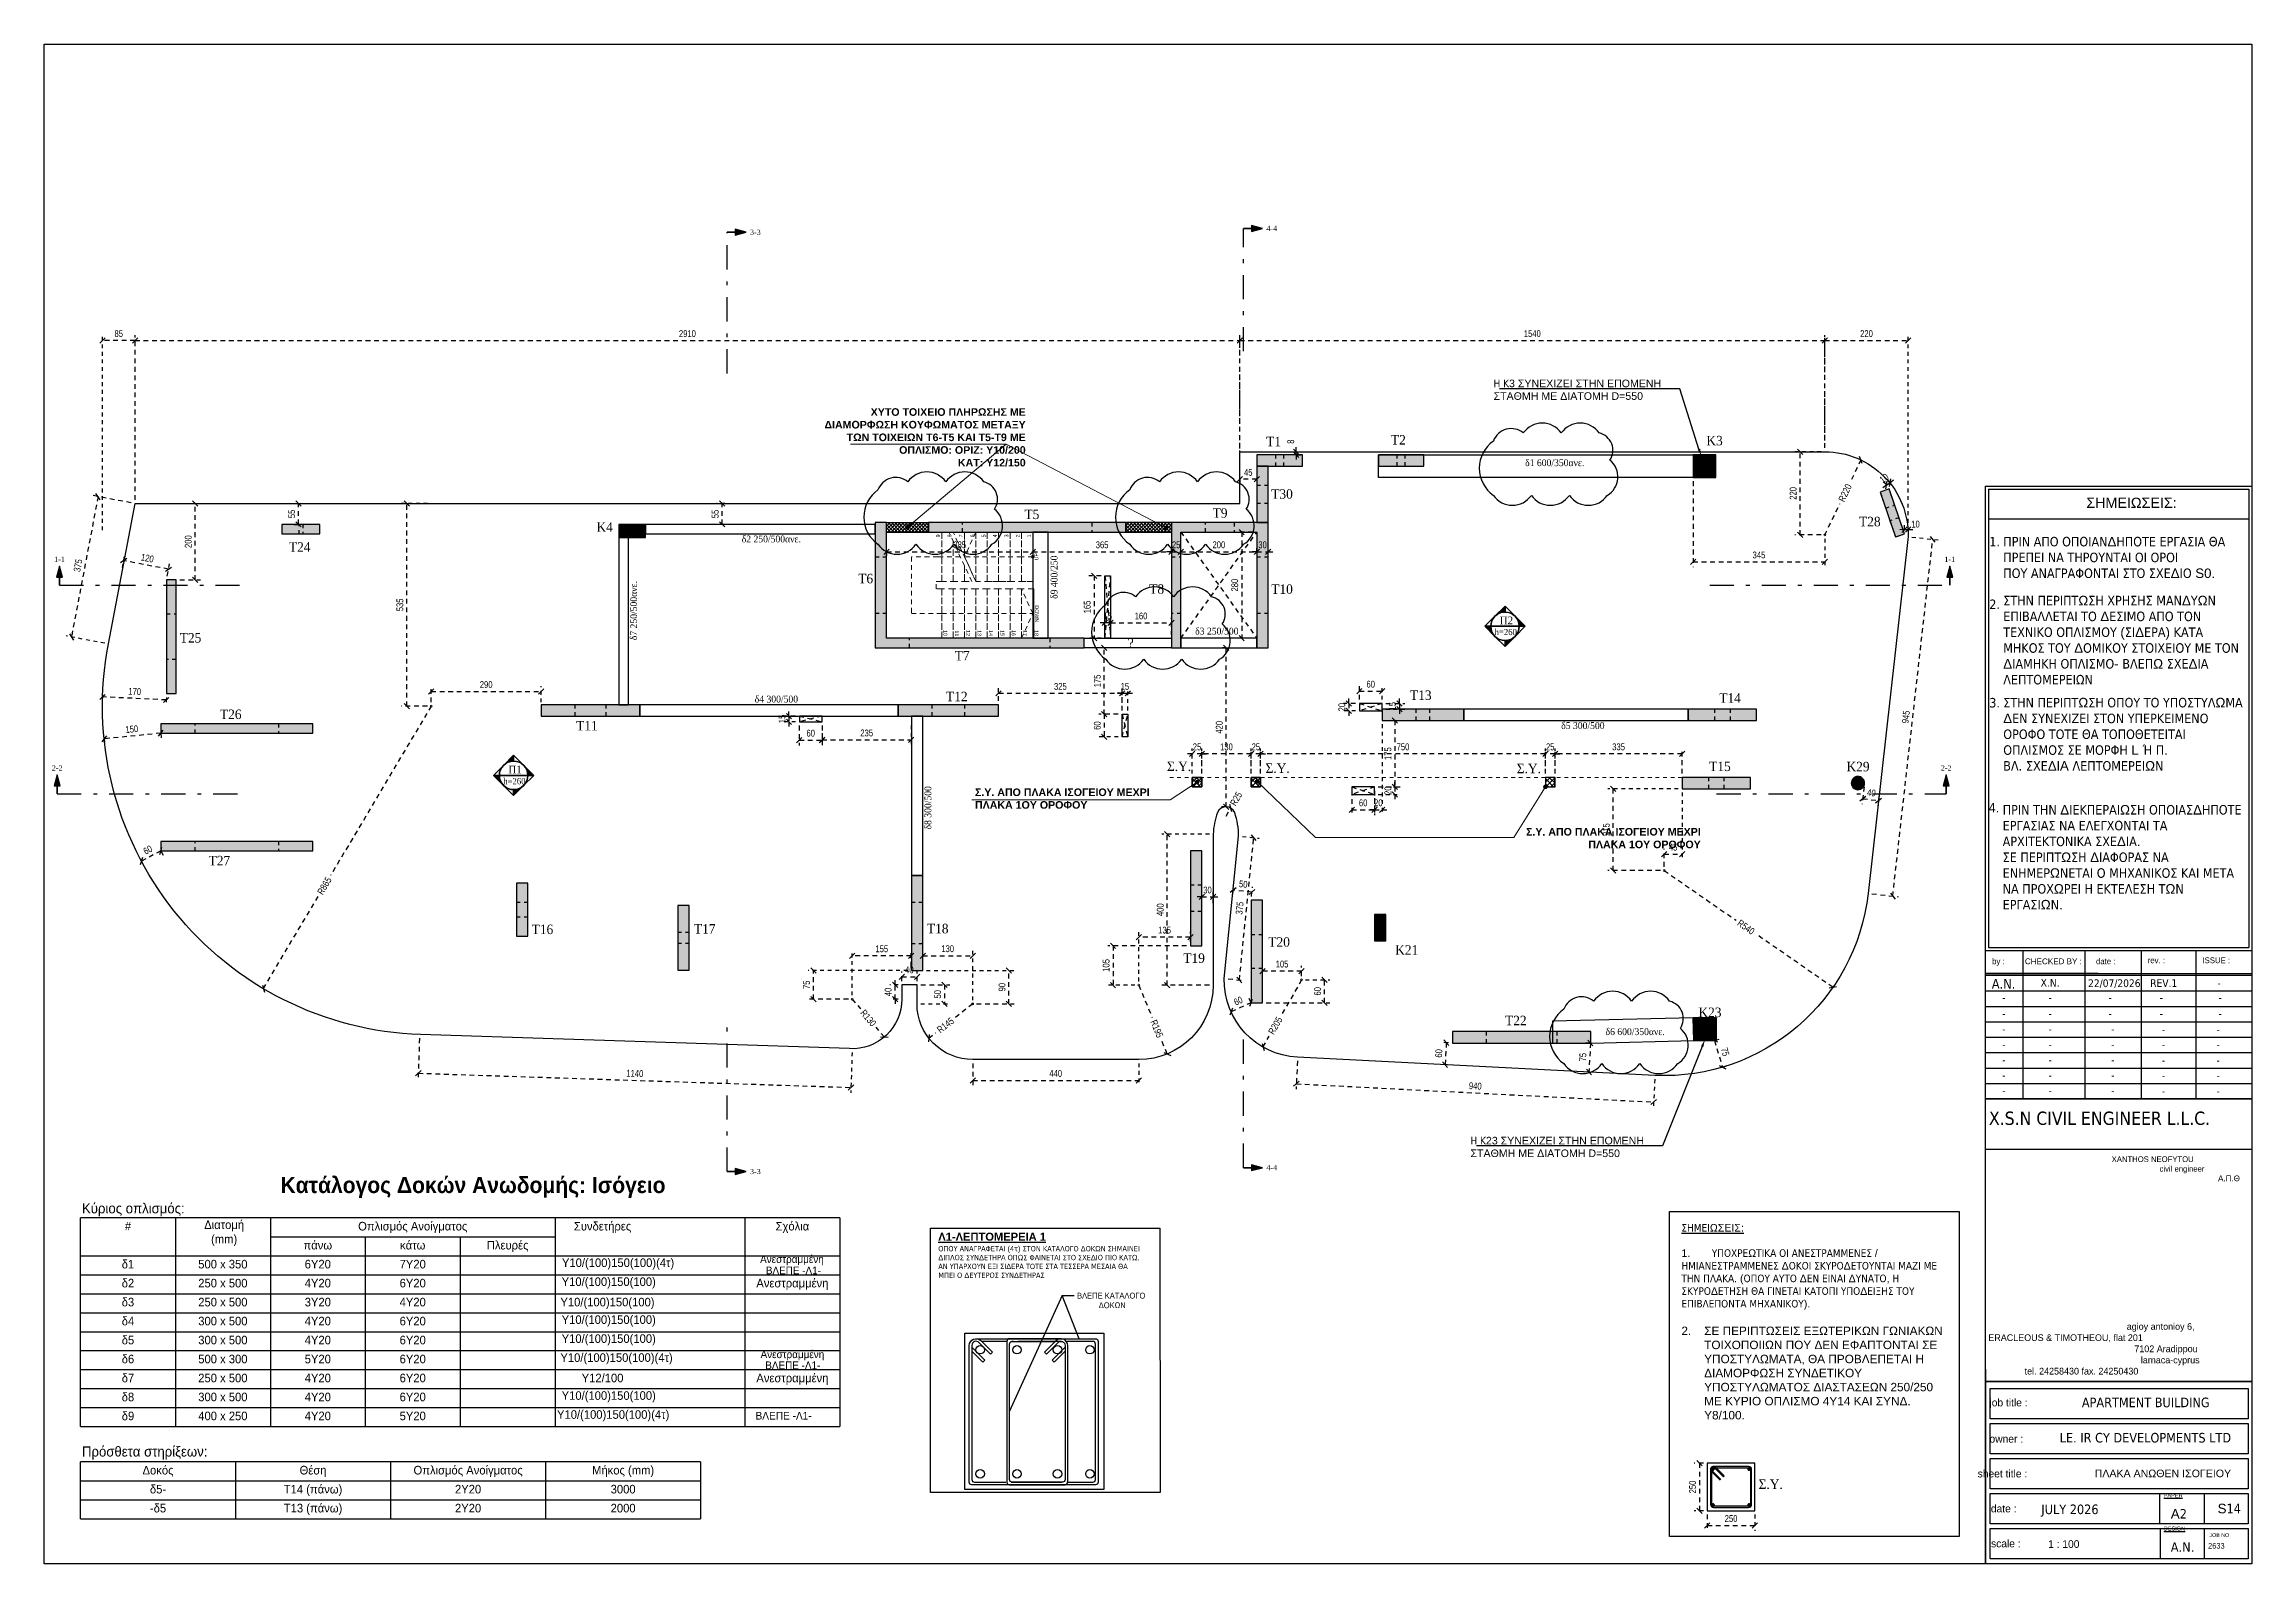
# Model space of a CAD drawing. Header units: millimetres. Extents: x -2171 to 1563, y -1758 to -1505.
# Drawn here: x -1108 to -1049.8, y -1630.3 to -1590.2 of the extents above; entities that cross this region are included whole.
import ezdxf
from ezdxf import colors
from ezdxf.entities.mleader import LeaderData, LeaderLine
from ezdxf.enums import TextEntityAlignment as Align
from ezdxf.math import Vec2, Vec3

# ---------------------------------------------------------------- set-up
doc = ezdxf.new("R2010")
doc.units = ezdxf.units.MM
doc.header["$PDMODE"] = 32
for name, pattern in [('DASHDOT', [25.4, 12.7, -6.35, 0, -6.35]), ('Dashed Small', [282.222222, 141.111111, -141.111111]), ('DASHED2', [0.375, 0.25, -0.125]), ('DOT', [0.025, 0, -0.025]), ('HIDDEN', [0.375, 0.25, -0.125]), ('HIDDEN2', [0.1875, 0.125, -0.0625])]:
    doc.linetypes.add(name, pattern=pattern)
doc.layers.get('Defpoints').update_dxf_attribs({"color": 6})
for name, color, linetype in [('-S-A3 PAGE', 3, 'Continuous'), ('-S_TEXT', 3, 'Continuous'), ('AM_5', 7, 'Continuous'), ('ANOIGMATA', 7, 'Continuous'), ('athinas comments', 10, 'Continuous'), ('Col_Det_1', 7, 'Continuous'), ('Col_Det_3', 7, 'Continuous'), ('Col_Det_Fill_3', 7, 'Continuous'), ('DIASTASEIS', 7, 'Continuous'), ('Fill_Col', 7, 'Continuous'), ('Fill_Col_1', 8, 'Continuous'), ('Geo_Beam', 7, 'Continuous'), ('Geo_Beam_0', 94, 'Continuous'), ('Geo_Col', 7, 'Continuous'), ('Geo_Lines', 7, 'Continuous'), ('Geo_Lines_0', 7, 'Continuous'), ('Lines', 7, 'Continuous'), ('pinakaki', 153, 'Continuous'), ('Rods_Slab_0', 7, 'Continuous'), ('Sect_Line_Symbol', 7, 'Continuous'), ('STAIRS', 9, 'Continuous'), ('SY', 94, 'Continuous'), ('Text_Beam', 7, 'Continuous'), ('Text_Col_-1', 7, 'Continuous'), ('Text_Col_1', 7, 'Continuous'), ('Text_Slab', 7, 'Continuous'), ('Texts', 7, 'Continuous')]:
    doc.layers.add(name, color=color, linetype=linetype)
doc.layers.add('A-ANNO-DIMS', color=1, linetype='Continuous', lineweight=9)
doc.layers.add('TEXT', color=20, linetype='Continuous', lineweight=13)
doc.styles.add('1-100', font='arial.ttf', dxfattribs={"width": 0.8})
doc.styles.add('ag', font='arial.ttf', dxfattribs={"height": 0.25})
doc.styles.add('GENERATED_STYLE_1', font='arial.ttf')
doc.styles.add('S1Arl27188_b_934_161', font='arial.ttf', dxfattribs={"width": 0.933629, "height": 2.71875})
doc.styles.add('S1Arl31900_b_934_161', font='arial.ttf', dxfattribs={"width": 0.933629, "height": 3.19})
doc.styles.add('S1Arl51040_B_934_161', font='', dxfattribs={"width": 0.933629, "height": 5.104})
doc.styles.add('S1TmsNwRmn1088_b_934_161', font='times.ttf', dxfattribs={"width": 0.933629, "height": 0.10875})
doc.styles.add('S1TmsNwRmn11_b_934_161', font='times.ttf', dxfattribs={"width": 0.933629, "height": 0.001087})
doc.styles.add('S1TmsNwRmn1359_b_934_161', font='times.ttf', dxfattribs={"width": 0.933629, "height": 0.135937})
doc.styles.get("Standard").update_dxf_attribs({"font": 'tahoma.ttf'})
doc.styles.get('S1Arl51040_B_934_161').set_extended_font_data('Arial', bold=True)
doc.dimstyles.new('CHRISTOFOROS', dxfattribs={"dimscale": 0.2, "dimtxt": 0.25, "dimasz": 0.6, "dimexe": 0, "dimexo": 0, "dimgap": 0, "dimtad": 0, "dimdec": 0, "dimlfac": 100, "dimzin": 0, "dimdsep": 46, "dimtxsty": 'ag', "dimblk": 'ARCHTICK', "dimcen": 0, "dimclrd": 256, "dimclre": 256, "dimclrt": 1, "dimaunit": 1, "dimadec": 0, "dimazin": 0, "dimtfac": 1, "dimtdec": 0, "dimtofl": 0, "dimtmove": 0, "dimatfit": 3, "dimfxl": 1, "dimtolj": 1, "dimtzin": 0, "dimlwd": -1, "dimlwe": -1, "dimarcsym": 0})
doc.dimstyles.new('Copy of 1-100', dxfattribs={"dimtxt": 0.18, "dimasz": 0.14, "dimexe": 0.14, "dimexo": 0.1, "dimgap": 0.09, "dimtad": 1, "dimdec": 0, "dimlfac": 100, "dimrnd": 5, "dimzin": 5, "dimdsep": 46, "dimtxsty": '1-100', "dimblk": 'OBLIQUE', "dimcen": 0.09, "dimclrd": 1, "dimclre": 1, "dimclrt": 2, "dimadec": 0, "dimazin": 0, "dimtfac": 1, "dimtdec": 0, "dimtix": 1, "dimtmove": 2, "dimatfit": 3, "dimfxl": 5, "dimfxlon": 1, "dimtolj": 1, "dimtzin": 5, "dimarcsym": 0})
doc.dimstyles.new('dim 1-20', dxfattribs={"dimtxt": 0.18, "dimasz": 0.14, "dimexe": 0.14, "dimexo": 0.1, "dimgap": 0.09, "dimtad": 1, "dimdec": 0, "dimlfac": 200, "dimzin": 5, "dimdsep": 46, "dimtxsty": '1-100', "dimblk": 'OBLIQUE', "dimcen": 0.09, "dimclrd": 1, "dimclre": 1, "dimclrt": 2, "dimadec": 0, "dimazin": 0, "dimtfac": 1, "dimtdec": 0, "dimtix": 1, "dimtmove": 2, "dimatfit": 3, "dimldrblk": 'OBLIQUE', "dimfxl": 5, "dimfxlon": 1, "dimtolj": 1, "dimtzin": 5, "dimarcsym": 0})

msp = doc.modelspace()

# ---------------------------------------------------------------- texts
at = {"layer": '-S_TEXT', "char_height": 0.2}
for s, width, heights, insert, attachment_point in [('\\A1;{\\fArial|b1|i0|c161|p34;XYTO ΤΟΙΧΕΙΟ ΠΛΗΡΩΣΗΣ ΜΕ ΔΙΑΜΟΡΦΩΣΗ ΚΟΥΦΩΜΑΤΟΣ ΜΕΤΑΞΥ ΤΩΝ ΤΟΙΧΕΙΩΝ Τ6-Τ5 ΚΑΙ Τ5-Τ9 ΜΕ\\PΟΠΛΙΣΜΟ: ΟΡΙΖ: Y10/200 \\P                   KAT: Y12/150}', 5.856569, [3.3371], (-1082.1174, -1599.8436), 3), ('\\A1;{\\fArial|b1|i0|c161|p34;Σ.Υ. ΑΠΟ ΠΛΑΚΑ ΙΣΟΓΕΙΟΥ ΜΕΧΡΙ \\PΠΛΑΚΑ 1ΟΥ ΟΡΟΦΟΥ}', 9.978535, [1.0598], (-1083.4529, -1609.8629, 0), 1), ('\\A1;{\\fArial|b1|i0|c161|p34;Σ.Υ. ΑΠΟ ΠΛΑΚΑ ΙΣΟΓΕΙΟΥ ΜΕΧΡΙ \\PΠΛΑΚΑ 1ΟΥ ΟΡΟΦΟΥ}', 9.978535, [1.0598], (-1064.3379, -1610.9035, 0), 3)]:
    msp.add_mtext_dynamic_manual_height_columns(s, width=width, gutter_width=1.2, heights=heights, dxfattribs=dict(at, insert=insert, attachment_point=attachment_point))
at = {"layer": '-S_TEXT', "linetype": 'Continuous', "ltscale": 0.5, "insert": (-1064.8471, -1621.3388), "char_height": 0.2, "attachment_point": 1}
msp.add_mtext_dynamic_manual_height_columns('{\\LΣΗΜΕΙ\\fArial|b0|i0|c186|p34;Ω\\fArial|b0|i0|c161|p34;ΣΕΙΣ\\fArial|b0|i0|c186|p34;:\\P\\l\\P\\pi-0.6,l0.6,t0.6;1.^I}ΥΠΟΧΡΕ{\\fArial|b0|i0|c186|p34;Ω}ΤΙΚΑ ΟΙ ΑΝΕΣΤΡΑΜΜΕΝΕΣ {\\fArial|b0|i0|c186|p34;/ }ΗΜΙΑΝΕΣΤΡΑΜΜΕΝΕΣ {\\fArial|b0|i0|c186|p34;Δ}ΟΚΟΙ ΣΚΥΡΟ{\\fArial|b0|i0|c186|p34;Δ}ΕΤΟΥΝΤΑΙ ΜΑΖΙ ΜΕ ΤΗΝ ΠΛΑΚΑ{\\fArial|b0|i0|c186|p34;. (}ΟΠΟΥ ΑΥΤΟ {\\fArial|b0|i0|c186|p34;Δ}ΕΝ ΕΙΝΑΙ {\\fArial|b0|i0|c186|p34;Δ}ΥΝΑΤΟ{\\fArial|b0|i0|c186|p34;, }Η ΣΚΥΡΟ{\\fArial|b0|i0|c186|p34;Δ}ΕΤΗΣΗ ΘΑ ΓΙΝΕΤΑΙ ΚΑΤΟΠΙ ΥΠΟ{\\fArial|b0|i0|c186|p34;Δ}ΕΙΞΗΣ ΤΟΥ ΕΠΙΒΛΕΠΟΝΤΑ ΜΗΧΑΝΙΚΟΥ{\\fArial|b0|i0|c186|p34;).\\P\\pi0,l0,tz;\\A1;\\fArial|b0|i0|c161|p34;\\H1.11111x;\\P\\pi-0.6,l0.6,t0.6;2.^IΣΕ ΠΕΡΙΠΤ\\fArial|b0|i0|c186|p34;Ω\\fArial|b0|i0|c161|p34;ΣΕΙΣ ΕΞ\\fArial|b0|i0|c186|p34;Ω\\fArial|b0|i0|c161|p34;ΤΕΡΙΚ\\fArial|b0|i0|c186|p34;Ω\\fArial|b0|i0|c161|p34;Ν Γ\\fArial|b0|i0|c186|p34;Ω\\fArial|b0|i0|c161|p34;ΝΙΑΚ\\fArial|b0|i0|c186|p34;Ω\\fArial|b0|i0|c161|p34;Ν ΤΟΙΧΟΠΟΙΙ\\fArial|b0|i0|c186|p34;Ω\\fArial|b0|i0|c161|p34;Ν ΠΟΥ \\fArial|b0|i0|c186|p34;Δ\\fArial|b0|i0|c161|p34;ΕΝ ΕΦΑΠΤΟΝΤΑΙ ΣΕ ΥΠΟΣΤΥΛ\\fArial|b0|i0|c186|p34;Ω\\fArial|b0|i0|c161|p34;ΜΑΤΑ\\fArial|b0|i0|c186|p34;, \\fArial|b0|i0|c161|p34;ΘΑ ΠΡΟΒΛΕΠΕΤΑΙ Η \\fArial|b0|i0|c186|p34;Δ\\fArial|b0|i0|c161|p34;ΙΑΜΟΡΦ\\fArial|b0|i0|c186|p34;Ω\\fArial|b0|i0|c161|p34;ΣΗ ΣΥΝ\\fArial|b0|i0|c186|p34;Δ\\fArial|b0|i0|c161|p34;ΕΤΙΚΟΥ ΥΠΟΣΤΥΛ\\fArial|b0|i0|c186|p34;Ω\\fArial|b0|i0|c161|p34;ΜΑΤΟΣ \\fArial|b0|i0|c186|p34;Δ\\fArial|b0|i0|c161|p34;ΙΑΣΤΑΣΕ\\fArial|b0|i0|c186|p34;Ω\\fArial|b0|i0|c161|p34;Ν \\fArial|b0|i0|c186|p34;250/250\\fArial|b0|i0|c161|p34; ΜΕ ΚΥΡΙΟ ΟΠΛΙΣΜΟ \\fArial|b0|i0|c186|p34;4\\fArial|b0|i0|c161|p34;Υ\\fArial|b0|i0|c186|p34;14\\fArial|b0|i0|c161|p34; ΚΑΙ ΣΥΝ\\fArial|b0|i0|c186|p34;Δ. \\fArial|b0|i0|c161|p34;Υ\\fArial|b0|i0|c186|p34;8/100.}', width=7.052977, gutter_width=1, heights=[0], dxfattribs=at)
at = {"layer": '-S_TEXT', "ltscale": 5, "insert": (-1050.7245, -1628.7101), "char_height": 0.252344, "attachment_point": 1}
msp.add_mtext_dynamic_manual_height_columns('{\\fArial|b0|i0|c186|p34;S}14', width=10.893157, gutter_width=1, heights=[0], dxfattribs=at)
at = {"layer": '-S_TEXT', "ltscale": 5, "insert": (-1055.264, -1629.6709), "char_height": 0.201875, "width": 3.338181, "attachment_point": 1}
msp.add_mtext('{\\fBankGothic Lt BT|b0|i0|c161|p34;\\C7; 1 : \\fBankGothic Lt BT|b0|i0|c0|p34;10\\fBankGothic Lt BT|b0|i0|c161|p34;0}', dxfattribs=at)
at = {"layer": 'A-ANNO-DIMS', "color": 7, "linetype": 'Continuous', "insert": (-1053.9622, -1627.8106), "char_height": 0.2, "width": 4.491897, "attachment_point": 1}
msp.add_mtext('{\\fArial|b0|i0|c161|p34;ΠΛΑΚΑ ΑΝΩΘΕΝ ΙΣΟΓΕΙΟΥ}', dxfattribs=at)
at = {"layer": 'Sect_Line_Symbol', "color": 2, "style": 'S1TmsNwRmn1359_b_934_161', "width": 0.933629}
for s, p in [('3-3', (-1089.3797, -1595.206)), ('4-4', (-1075.7797, -1595.106)), ('3-3', (-1089.3797, -1619.956)), ('4-4', (-1075.7797, -1619.856))]:
    msp.add_text(s, height=0.13594, dxfattribs=at).set_placement(p, align=Align.MIDDLE_LEFT)
for s, p in [('1-1', (-1107.566, -1603.756)), ('1-1', (-1057.7792, -1603.756)), ('2-2', (-1107.6265, -1609.256)), ('2-2', (-1057.8725, -1609.256))]:
    msp.add_text(s, height=0.13594, dxfattribs=at).set_placement(p, align=Align.TOP_CENTER)
at = {"layer": 'STAIRS', "color": 8, "linetype": 'HIDDEN2', "lineweight": 15, "char_height": 0.1, "attachment_point": 4, "style": 'GENERATED_STYLE_1'}
for s, insert, rotation in [('\\A1;9', (-1084.4245, -1603.2473), 90), ('\\A1;8', (-1084.1245, -1603.2473), 90), ('\\A1;7', (-1083.8253, -1603.2473), 90), ('\\A1;6', (-1083.5245, -1603.2473), 90), ('\\A1;5', (-1083.2245, -1603.2473), 90), ('\\A1;4', (-1082.9253, -1603.2473), 90), ('\\A1;3', (-1082.6244, -1603.2473), 90), ('\\A1;2', (-1082.3253, -1603.2473), 90), ('\\A1;1', (-1082.0253, -1603.2473), 90), ('\\A1;10', (-1084.2347, -1605.6885), 270), ('\\A1;11', (-1083.9339, -1605.6986), 270), ('\\A1;12', (-1083.6339, -1605.6885), 270), ('\\A1;13', (-1083.3348, -1605.6885), 270), ('\\A1;14', (-1083.0339, -1605.6885), 270), ('\\A1;15', (-1082.7347, -1605.6885), 270), ('\\A1;16', (-1082.4347, -1605.6885), 270), ('\\A1;17', (-1082.1339, -1605.6885), 270)]:
    msp.add_mtext(s, dxfattribs=dict(at, insert=insert, rotation=rotation))
at = {"layer": 'STAIRS', "color": 8, "lineweight": 15, "char_height": 0.1, "attachment_point": 4, "style": 'GENERATED_STYLE_1'}
for s, insert, rotation in [('\\A1;UP', (-1081.8345, -1603.8513), 90), ('\\A1;DOWN', (-1081.8247, -1605.0389), 270), ('\\A1;18', (-1081.8347, -1605.6885), 270)]:
    msp.add_mtext(s, dxfattribs=dict(at, insert=insert, rotation=rotation))
at = {"layer": 'Text_Beam', "color": 3, "style": 'S1TmsNwRmn1088_b_934_161', "width": 0.933629}
for s, rotation, p in [(' δ1 600/350ανε.', 360, (-1069.0261, -1601.3693)), (' δ9 400/250', 90, (-1081.2796, -1604.931)), (' δ7 250/500ανε.', 90, (-1092.3547, -1606.0199)), (' δ5 300/500', 360, (-1068.0764, -1608.2956)), (' δ8 300/500', 90, (-1084.6046, -1611.0071))]:
    msp.add_text(s, height=0.18, rotation=rotation, dxfattribs=at).set_placement(p)
for s, p in [(' δ2 250/500ανε.', (-1089.6607, -1603.3783)), (' δ3 250/500', (-1077.7176, -1605.8073)), (' δ4 300/500', (-1089.3185, -1607.5984)), (' δ6 600/350ανε.', (-1066.9082, -1616.3612))]:
    msp.add_text(s, height=0.18, dxfattribs=at).set_placement(p)
at = {"layer": 'Text_Col_-1', "color": 200, "style": 'S1TmsNwRmn11_b_934_161', "width": 0.933629}
for s, p in [('T1', (-1075.7844, -1600.8464)), ('T2', (-1072.4967, -1600.8016)), ('K3', (-1064.1892, -1600.8216)), ('T5', (-1082.1498, -1602.7635)), ('T9', (-1077.1936, -1602.7283)), ('T30', (-1075.6499, -1602.2279)), ('K4', (-1093.4215, -1603.0981)), ('T28', (-1060.168, -1602.9551)), ('T24', (-1101.5228, -1603.6235)), ('T6', (-1086.5273, -1604.4568)), ('T8', (-1078.8639, -1604.731)), ('T10', (-1075.6495, -1604.7345)), ('T25', (-1104.398, -1606.0179)), ('?', (-1079.4297, -1606.156)), ('T7', (-1083.9866, -1606.4892)), ('T12', (-1084.2156, -1607.5646)), ('T13', (-1071.9944, -1607.5301)), ('T14', (-1063.8489, -1607.6029)), ('T26', (-1103.3387, -1608.0333)), ('T11', (-1093.9587, -1608.3334)), ('T15', (-1064.116, -1609.404)), ('K29', (-1060.4984, -1609.4105)), ('T27', (-1103.6382, -1611.8883)), ('T16', (-1095.129, -1613.6998)), ('T17', (-1090.8558, -1613.6873)), ('T18', (-1084.7183, -1613.6795)), ('T20', (-1075.726, -1614.0318)), ('K21', (-1072.3857, -1614.2426)), ('T19', (-1077.9655, -1614.4587)), ('T22', (-1069.4915, -1616.102)), ('K23', (-1064.3987, -1615.8866))]:
    msp.add_text(s, height=0.25, dxfattribs=at).set_placement(p)
at = {"layer": 'Text_Col_1', "color": 200, "style": 'S1TmsNwRmn11_b_934_161', "width": 0.933629}
for p in [(-1078.3968, -1609.4028), (-1075.8013, -1609.4534), (-1069.183, -1609.4608), (-1062.813, -1628.321)]:
    msp.add_text('Σ.Υ.', height=0.25, dxfattribs=at).set_placement(p)
at = {"layer": 'Text_Slab', "color": 174, "style": 'S1TmsNwRmn1359_b_934_161', "width": 0.933629}
msp.add_text('   Π2', height=0.20391, dxfattribs=at).set_placement((-1069.8477, -1605.537))
at = {"layer": 'Text_Slab', "color": 5, "style": 'S1TmsNwRmn1088_b_934_161', "width": 0.933629}
msp.add_text('h=260', height=0.16312, dxfattribs=at).set_placement((-1069.7686, -1605.822))
at = {"layer": 'Text_Slab', "color": 174, "style": 'S1TmsNwRmn1359_b_934_161', "width": 0.933629}
msp.add_text('   Π1', height=0.20391, rotation=360, dxfattribs=at).set_placement((-1095.9596, -1609.4662))
at = {"layer": 'Text_Slab', "color": 5, "style": 'S1TmsNwRmn1088_b_934_161', "width": 0.933629}
msp.add_text('h=260', height=0.16312, rotation=360, dxfattribs=at).set_placement((-1095.8805, -1609.7512))
at = {"layer": 'Texts', "color": 7, "style": 'S1Arl27188_b_934_161', "width": 0.933629}
for s, height, p in [('#', 0.2266, (-1105.7626, -1621.5099)), ('Οπλισμός Ανοίγματος', 0.226562, (-1098.2626, -1621.5099)), ('Συνδετήρες', 0.22656, (-1093.2626, -1621.5099)), ('Σχόλια', 0.22656, (-1088.2626, -1621.5099)), ('δ1', 0.22656, (-1105.7626, -1622.5099)), ('500 x 350', 0.22656, (-1103.2626, -1622.5099)), ('πάνω', 0.22656, (-1100.7626, -1622.0099)), ('6Y20', 0.22656, (-1100.7626, -1622.5099)), ('7Y20', 0.22656, (-1098.2626, -1622.5099)), ('κάτω', 0.22656, (-1098.2626, -1622.0099)), ('Πλευρές', 0.22656, (-1095.7626, -1622.0099)), ('Ανεστραμμένη', 0.2, (-1088.2741, -1622.366)), ('δ2', 0.22656, (-1105.7626, -1623.0099)), ('250 x 500', 0.22656, (-1103.2626, -1623.0099)), ('4Y20', 0.22656, (-1100.7626, -1623.0099)), ('6Y20', 0.22656, (-1098.2626, -1623.0099)), ('Ανεστραμμένη', 0.226562, (-1088.2626, -1623.0099)), ('δ3', 0.22656, (-1105.7626, -1623.5099)), ('250 x 500', 0.22656, (-1103.2626, -1623.5099)), ('3Y20', 0.22656, (-1100.7626, -1623.5099)), ('4Y20', 0.22656, (-1098.2626, -1623.5099)), ('Y10/(100)150(100)', 0.226562, (-1093.1332, -1623.5099)), ('δ4', 0.22656, (-1105.7626, -1624.0099)), ('300 x 500', 0.22656, (-1103.2626, -1624.0099)), ('4Y20', 0.22656, (-1100.7626, -1624.0099)), ('6Y20', 0.22656, (-1098.2626, -1624.0099)), ('δ5', 0.22656, (-1105.7626, -1624.5099)), ('300 x 500', 0.22656, (-1103.2626, -1624.5099)), ('4Y20', 0.22656, (-1100.7626, -1624.5099)), ('6Y20', 0.22656, (-1098.2626, -1624.5099)), ('δ6', 0.22656, (-1105.7626, -1625.0099)), ('500 x 300', 0.22656, (-1103.2626, -1625.0099)), ('5Y20', 0.22656, (-1100.7626, -1625.0099)), ('6Y20', 0.22656, (-1098.2626, -1625.0099)), ('Ανεστραμμένη', 0.2, (-1088.2626, -1624.873)), ('δ7', 0.22656, (-1105.7626, -1625.5099)), ('δ8', 0.22656, (-1105.7626, -1626.0099)), ('300 x 500', 0.22656, (-1103.2626, -1626.0099)), ('250 x 500', 0.22656, (-1103.2626, -1625.5099)), ('4Y20', 0.22656, (-1100.7626, -1625.5099)), ('4Y20', 0.22656, (-1100.7626, -1626.0099)), ('6Y20', 0.22656, (-1098.2626, -1625.5099)), ('6Y20', 0.22656, (-1098.2626, -1626.0099)), ('Y12/100', 0.22656, (-1093.2626, -1625.5099)), ('Ανεστραμμένη', 0.226562, (-1088.2626, -1625.5099)), ('δ9', 0.22656, (-1105.7626, -1626.5099)), ('400 x 250', 0.22656, (-1103.2626, -1626.5099)), ('4Y20', 0.22656, (-1100.7626, -1626.5099)), ('5Y20', 0.22656, (-1098.2626, -1626.5099)), ('Δοκός', 0.22656, (-1104.9709, -1627.9391)), ('Θέση', 0.22656, (-1100.8876, -1627.9391)), ('Οπλισμός Ανοίγματος', 0.226562, (-1096.8042, -1627.9391)), ('Μήκος (mm)', 0.22656, (-1092.7209, -1627.9391)), ('δ5-', 0.22656, (-1104.9709, -1628.4391)), ('-δ5', 0.22656, (-1104.9709, -1628.9391)), ('Τ14 (πάνω)', 0.22656, (-1100.8876, -1628.4391)), ('Τ13 (πάνω)', 0.22656, (-1100.8876, -1628.9391)), ('2Y20', 0.22656, (-1096.8042, -1628.4391)), ('2Y20', 0.22656, (-1096.8042, -1628.9391)), ('3000', 0.22656, (-1092.7209, -1628.4391)), ('2000', 0.22656, (-1092.7209, -1628.9391))]:
    msp.add_text(s, height=height, dxfattribs=at).set_placement(p, align=Align.CENTER)
at = {"layer": 'Texts', "color": 7}
for s, insert, char_height, width, attachment_point, style in [('Κατάλογος Δοκών Ανωδομής: Ισόγειο', (-1096.6749, -1620.0986), 0.425333, 20.55, 2, 'S1Arl51040_B_934_161'), ('Κύριος οπλισμός:^M^J', (-1106.9734, -1620.7928), 0.265833, 20.55, 1, 'S1Arl31900_b_934_161'), ('Διατομή^M^J(mm)', (-1103.2292, -1621.2456), 0.226562, 2.5, 2, 'S1Arl27188_b_934_161'), ('      Y10/(100)150(100)(4τ)', (-1093.0998, -1622.2456), 0.226562, 3.690474, 2, 'S1Arl27188_b_934_161'), ('Y10/(100)150(100)', (-1093.0998, -1622.7456), 0.226562, 2.5, 2, 'S1Arl27188_b_934_161'), ('ΒΛΕΠΕ -Λ1-', (-1088.2355, -1622.4623), 0.2, 2.45, 2, 'S1Arl27188_b_934_161'), ('Y10/(100)150(100)', (-1093.0998, -1623.7456), 0.226562, 2.5, 2, 'S1Arl27188_b_934_161'), ('Y10/(100)150(100)', (-1093.0998, -1624.2456), 0.226562, 2.5, 2, 'S1Arl27188_b_934_161'), ('{\\W0.93363;     Y10/(100)150(100)}(4τ)', (-1093.0998, -1624.7456), 0.226562, 11.934289, 2, 'S1Arl27188_b_934_161'), ('ΒΛΕΠΕ -Λ1-', (-1088.2513, -1624.9614), 0.2, 2.45, 2, 'S1Arl27188_b_934_161'), ('Y10/(100)150(100)', (-1093.0998, -1625.7456), 0.226562, 2.5, 2, 'S1Arl27188_b_934_161'), ('{\\W0.93363;      Y10/(100)150(100)(4τ)}', (-1093.2292, -1626.2456), 0.226562, 7.423128, 2, 'S1Arl27188_b_934_161'), ('ΒΛΕΠΕ -Λ1-', (-1088.4935, -1626.2887), 0.20391, 2.45, 2, 'S1Arl27188_b_934_161'), ('^M^JΠρόσθετα στηρίξεων:^M^J', (-1106.9734, -1626.7576), 0.265833, 20.55, 1, 'S1Arl31900_b_934_161')]:
    msp.add_mtext(s, dxfattribs=dict(at, insert=insert, char_height=char_height, width=width, attachment_point=attachment_point, style=style))

# ---------------------------------------------------------------- blocks, each defined once
blk = doc.blocks.new('Label_Ισόγειο-RC_XSN2633_2795')
at = {"layer": 'Text_Slab'}
for points in [[(-0.184, 0.169, -0.198912), (-0.011, 0.25), (-0.016, 0.353)], [(0.169, 0.184, -0.198912), (0.25, 0.011), (0.353, 0.016)], [(-0.169, -0.184, -0.198912), (-0.25, -0.011), (-0.353, -0.016)], [(0.184, -0.169, -0.198912), (0.011, -0.25), (0.016, -0.353)]]:
    blk.add_hatch(color=174, dxfattribs=at).paths.add_polyline_path(points)
at = {"layer": 'Text_Slab', "color": 174}
for points in [[(-0.25, -0.011, -0.198912), (-0.184, 0.169), (-0.353, -0.016)], [(-0.25, -0.011, 0.414214), (0.011, -0.25, 0.414214), (0.25, 0.011, 0.414214), (-0.011, 0.25, 0.414214)], [(-0.184, 0.169, -0.198912), (-0.011, 0.25), (-0.016, 0.353)], [(-0.011, 0.25, -0.198912), (0.169, 0.184), (-0.016, 0.353)], [(0.169, 0.184, -0.198912), (0.25, 0.011), (0.353, 0.016)], [(0.25, 0.011, -0.198912), (0.184, -0.169), (0.353, 0.016)], [(-0.169, -0.184, -0.198912), (-0.25, -0.011), (-0.353, -0.016)], [(0.011, -0.25, -0.198912), (-0.169, -0.184), (0.016, -0.353)], [(0.184, -0.169, -0.198912), (0.011, -0.25), (0.016, -0.353)]]:
    blk.add_lwpolyline(points, format="xyb", close=True, dxfattribs=at)
blk.add_lwpolyline([(0.25, 0.011), (-0.25, -0.011)], close=True, dxfattribs=at)
blk = doc.blocks.new('Label_Ισόγειο-RC_XSN2633_2796')
at = {"layer": 'Text_Slab'}
for points in [[(-0.177, -0.177, -0.198912), (-0.25, 0), (-0.354, 0)], [(-0.177, 0.177, -0.198912), (0, 0.25), (0, 0.354)], [(0.177, 0.177, -0.198912), (0.25, 0), (0.354, 0)], [(0.177, -0.177, -0.198912), (0, -0.25), (0, -0.354)]]:
    blk.add_hatch(color=174, dxfattribs=at).paths.add_polyline_path(points)
at = {"layer": 'Text_Slab', "color": 174}
for points in [[(-0.25, 0, -0.198912), (-0.177, 0.177), (-0.354, 0)], [(-0.177, -0.177, -0.198912), (-0.25, 0), (-0.354, 0)], [(-0.25, 0, 0.414214), (0, -0.25, 0.414214), (0.25, 0, 0.414214), (0, 0.25, 0.414214)], [(-0.177, 0.177, -0.198912), (0, 0.25), (0, 0.354)], [(0, 0.25, -0.198912), (0.177, 0.177), (0, 0.354)], [(0.177, 0.177, -0.198912), (0.25, 0), (0.354, 0)], [(0.25, 0, -0.198912), (0.177, -0.177), (0.354, 0)], [(0, -0.25, -0.198912), (-0.177, -0.177), (0, -0.354)], [(0.177, -0.177, -0.198912), (0, -0.25), (0, -0.354)]]:
    blk.add_lwpolyline(points, format="xyb", close=True, dxfattribs=at)
blk.add_lwpolyline([(0.25, 0), (-0.25, 0)], close=True, dxfattribs=at)
blk = doc.blocks.new('PINAKAKI')
at = {"layer": '-S-A3 PAGE', "ltscale": 5}
blk.add_line((121995.588, -208359.262), (121988.733, -208359.262), dxfattribs=at)
at = {"color": 0}
for p, q in [((121988.65, -208358.392), (121988.65, -208373.351)), ((121988.65, -208358.392), (121995.67, -208358.392)), ((121988.733, -208358.475), (121988.733, -208370.548)), ((121988.733, -208358.475), (121995.588, -208358.475)), ((121995.588, -208358.475), (121995.588, -208370.548)), ((121995.67, -208358.392), (121995.669, -208370.631)), ((121988.649, -208370.631), (121995.669, -208370.631)), ((121988.732, -208370.548), (121995.587, -208370.548)), ((121989.64, -208370.631), (121989.64, -208374.541)), ((121991.28, -208374.541), (121991.28, -208370.631)), ((121992.766, -208374.541), (121992.766, -208370.631)), ((121994.208, -208374.541), (121994.208, -208370.631)), ((121991.624, -208371.24), (121988.651, -208371.24)), ((121988.651, -208371.24), (121995.67, -208371.24)), ((121995.67, -208371.291), (121988.651, -208371.291)), ((121995.67, -208371.24), (121995.67, -208371.291)), ((121995.67, -208375.87), (121988.651, -208375.87)), ((121988.651, -208381.659), (121988.651, -208386.792)), ((121988.774, -208382.974), (121988.774, -208382.175)), ((121988.774, -208383.895), (121988.774, -208383.096)), ((121988.774, -208384.816), (121988.774, -208384.018)), ((121988.774, -208385.738), (121988.774, -208384.939)), ((121988.774, -208386.659), (121988.774, -208385.861))]:
    blk.add_line(p, q, dxfattribs=at)
at = {"color": 3}
blk.add_line((121995.67, -208372.455), (121995.67, -208374.541), dxfattribs=at)
at = {"color": 0}
for points in [[(121988.651, -208370.631), (121995.67, -208370.631), (121995.67, -208374.541), (121988.651, -208374.541)], [(121988.651, -208370.631), (121995.67, -208370.631), (121995.67, -208374.541), (121988.651, -208374.541)], [(121988.651, -208374.541), (121995.67, -208374.541), (121995.67, -208381.988), (121988.651, -208381.988)], [(121988.651, -208381.988), (121995.67, -208381.988), (121995.67, -208386.792), (121988.651, -208386.792)]]:
    blk.add_lwpolyline(points, close=True, dxfattribs=at)
for points in [[(121988.651, -208371.697), (121995.67, -208371.697)], [(121988.651, -208372.103), (121995.67, -208372.103)], [(121988.651, -208372.51), (121995.67, -208372.51)], [(121988.651, -208372.916), (121995.67, -208372.916)], [(121988.651, -208373.322), (121995.67, -208373.322)], [(121988.651, -208373.728), (121995.67, -208373.728)], [(121988.651, -208374.135), (121995.67, -208374.135)], [(121988.774, -208382.175), (121995.574, -208382.175), (121995.574, -208382.974), (121988.774, -208382.974)], [(121988.774, -208383.096), (121995.574, -208383.096), (121995.574, -208383.895), (121988.774, -208383.895)], [(121988.774, -208384.018), (121995.574, -208384.018), (121995.574, -208384.816), (121988.774, -208384.816)], [(121988.774, -208384.939), (121995.574, -208384.939), (121995.574, -208385.738), (121988.774, -208385.738)], [(121993.239, -208384.939), (121993.239, -208385.738)], [(121994.417, -208384.939), (121994.417, -208385.738)], [(121988.774, -208385.861), (121995.574, -208385.861), (121995.574, -208386.659), (121988.774, -208386.659)], [(121993.259, -208385.861), (121993.259, -208386.659)], [(121994.417, -208385.861), (121994.417, -208386.659)]]:
    blk.add_lwpolyline(points, dxfattribs=at)
blk.add_lwpolyline([(121988.651, -208374.541), (121995.67, -208374.541)])
at = {"layer": '-S_TEXT', "color": 3}
for s, p in [('1.', (121988.755, -208359.983)), ('2.', (121988.755, -208361.633)), ('3.', (121988.755, -208364.226)), ('4.', (121988.739, -208366.994))]:
    blk.add_text(s, height=0.25, dxfattribs=at).set_placement(p)
at = {"layer": '-S_TEXT', "color": 3, "char_height": 0.25, "attachment_point": 1}
for s, insert in [('ΠΡΙΝ ΑΠΟ ΟΠΟΙΑΝ{\\fArial|b0|i0|c186|p34;Δ}ΗΠΟΤΕ ΕΡΓΑΣΙΑ ΘΑ ΠΡΕΠΕΙ ΝΑ ΤΗΡΟΥΝΤΑΙ ΟΙ ΟΡΟΙ\\PΠΟΥ ΑΝΑΓΡΑΦΟΝΤΑΙ ΣΤΟ ΣΧΕ{\\fArial|b0|i0|c186|p34;Δ}ΙΟ {\\fArial|b0|i0|c186|p34;S0.}', (121989.123, -208359.731)), ('ΣΤΗΝ ΠΕΡΙΠΤ{\\fArial|b0|i0|c186|p34;Ω}ΣΗ ΧΡΗΣΗΣ ΜΑΝ{\\fArial|b0|i0|c186|p34;Δ}Υ{\\fArial|b0|i0|c186|p34;Ω}Ν ΕΠΙΒΑΛΛΕΤΑΙ ΤΟ {\\fArial|b0|i0|c186|p34;Δ}ΕΣΙΜΟ ΑΠΟ ΤΟΝ ΤΕΧΝΙΚΟ ΟΠΛΙΣΜΟΥ {\\fArial|b0|i0|c186|p34;(}ΣΙ{\\fArial|b0|i0|c186|p34;Δ}ΕΡΑ{\\fArial|b0|i0|c186|p34;) }ΚΑΤΑ ΜΗΚΟΣ ΤΟΥ {\\fArial|b0|i0|c186|p34;Δ}ΟΜΙΚΟΥ ΣΤΟΙΧΕΙΟΥ ΜΕ ΤΟΝ {\\fArial|b0|i0|c186|p34;Δ}ΙΑΜΗΚΗ ΟΠΛΙΣΜΟ{\\fArial|b0|i0|c186|p34;- }ΒΛΕΠ{\\fArial|b0|i0|c186|p34;Ω }ΣΧΕ{\\fArial|b0|i0|c186|p34;Δ}ΙΑ ΛΕΠΤΟΜΕΡΕΙΩΝ', (121989.123, -208361.284)), ('ΣΤΗΝ ΠΕΡΙΠΤ{\\fArial|b0|i0|c186|p34;Ω}ΣΗ ΟΠΟΥ ΤΟ ΥΠΟΣΤΥΛ{\\fArial|b0|i0|c186|p34;Ω}ΜΑ {\\fArial|b0|i0|c186|p34;Δ}ΕΝ ΣΥΝΕΧΙΖΕΙ ΣΤΟΝ ΥΠΕΡΚΕΙΜΕΝΟ ΟΡΟΦΟ ΤΟΤΕ ΘΑ ΤΟΠΟΘΕΤΕΙΤΑΙ ΟΠΛΙΣΜΟΣ ΣΕ ΜΟΡΦΗ {\\fArial|b0|i0|c186|p34;L }Ή Π{\\fArial|b0|i0|c186|p34;.  \\P}ΒΛ{\\fArial|b0|i0|c186|p34;. }ΣΧΕ{\\fArial|b0|i0|c186|p34;Δ}Ι{\\fArial|b0|i0|c186|p34;A }ΛΕΠΤΟΜΕΡΕΙ{\\fArial|b0|i0|c186|p34;Ω}Ν', (121989.123, -208363.973)), ('ΠΡΙΝ ΤΗΝ {\\fArial|b0|i0|c186|p34;Δ}ΙΕΚΠΕΡΑΙ{\\fArial|b0|i0|c186|p34;Ω}ΣΗ ΟΠΟΙΑΣ{\\fArial|b0|i0|c186|p34;Δ}ΗΠΟΤΕ ΕΡΓΑΣΙΑΣ ΝΑ ΕΛΕΓΧΟΝΤΑΙ ΤΑ ΑΡΧΙΤΕΚΤΟΝΙΚΑ ΣΧΕ{\\fArial|b0|i0|c186|p34;Δ}ΙΑ{\\fArial|b0|i0|c186|p34;.\\P}ΣΕ ΠΕΡΙΠΤ{\\fArial|b0|i0|c186|p34;Ω}ΣΗ {\\fArial|b0|i0|c186|p34;Δ}ΙΑΦΟΡΑΣ ΝΑ ΕΝΗΜΕΡ{\\fArial|b0|i0|c186|p34;Ω}ΝΕΤΑΙ Ο ΜΗΧΑΝΙΚΟΣ ΚΑΙ ΜΕΤΑ ΝΑ ΠΡΟΧ{\\fArial|b0|i0|c186|p34;Ω}ΡΕΙ Η ΕΚΤΕΛΕΣΗ Τ{\\fArial|b0|i0|c186|p34;Ω}Ν ΕΡΓΑΣΙ{\\fArial|b0|i0|c186|p34;Ω}Ν{\\fArial|b0|i0|c186|p34;.}', (121989.107, -208366.797))]:
    blk.add_mtext_dynamic_manual_height_columns(s, width=6.38621, gutter_width=1, heights=[0], dxfattribs=dict(at, insert=insert))
at = {"layer": 'ANOIGMATA', "attachment_point": 1}
for s, insert, char_height, width in [('\\pi4.5494;{\\fBankGothic Lt BT|b0|i0|c0|p34;\\H1.5x;\\C7;XANTHOS NEOFYTOU\\P\\pi5.8103;civil engineer\\P\\pi7.351;\\fArial|b0|i0|c161|p34;Α.Π.Θ}', (121987.429, -208376.054), 0.10094, 7.9171), ('\\pi4.88765;{\\fBankGothic Lt BT|b0|i0|c161|p34;\\H1.1667x;\\C0;agioy antonioy 6,\\P\\pi1.24243;ERACLEOUS & TIMOTHEOU, flat 201\\P\\pi5.08735;7102 Aradippou\\P\\pi5.25915;larnaca-cyprus\\P\\pi2.19835;tel. 24258430 fax. 24250430}', (121987.487, -208380.449), 0.15141, 8.05841), ('\\pi1.00598;{\\fBankGothic Lt BT|b0|i0|c0|p34;\\H1.5x;\\C7; \\H1.3333x; job title :}', (121987.622, -208382.441), 0.10094, 3.33818), ('\\A1;{\\H0.99983x;\\C7;APARTMENT BUILDING  \\H0.75013x;  }', (121991.193, -208382.412), 0.25234, 5.34758), ('\\pi1.54818;{\\fBankGothic Lt BT|b0|i0|c0|p34;\\H1.5x;\\C7; \\H1.3333x; owner :}', (121987.081, -208383.397), 0.10094, 3.33818), ('\\A1;{\\C7;LE. IR CY DEVELOPMENTS LTD  }', (121990.609, -208383.342), 0.2523, 5.34758), ('{\\fBankGothic Lt BT|b0|i0|c0|p34;\\C7;     sheet title :}', (121988.074, -208384.313), 0.20187, 3.33818), ('\\pi1.98789;{\\fBankGothic Lt BT|b0|i0|c0|p34;\\C7; date :}', (121986.733, -208385.234), 0.20187, 3.33818), ('{\\fTahoma|b0|i0|c0|p34;\\C7;JULY 2026}', (121990.127, -208385.229), 0.25234, 4.57511), ('\\pi1.70638;{\\fBankGothic Lt BT|b0|i0|c161|p34;\\H0.5x;\\L\\C7;PAPER\\H2x;\\l }', (121991.643, -208384.933), 0.2125, 3.51387), ('\\pi1.70638;{\\fBankGothic Lt BT|b0|i0|c0|p34;\\H0.5x;\\L\\C7;DESIGN\\H2x;\\l }', (121991.643, -208385.808), 0.2125, 3.51387), ('\\pi0.81053;{\\fBankGothic Lt BT|b0|i0|c0|p34;\\C7;JOB NO}', (121993.744, -208385.984), 0.10094, 3.33818), ('\\pi1.77876;{\\fBankGothic Lt BT|b0|i0|c0|p34;\\C7; scale :}', (121986.947, -208386.155), 0.20187, 3.33818), ('\\pi1.1781;{\\fBankGothic Lt BT|b0|i0|c161|p34;\\C7;2\\fBankGothic Lt BT|b0|i0|c0|p34;633}', (121993.339, -208386.244), 0.14671, 4.85205)]:
    blk.add_mtext(s, dxfattribs=dict(at, insert=insert, char_height=char_height, width=width))
at = {"layer": 'ANOIGMATA', "char_height": 0.25234, "attachment_point": 1}
for s, insert in [('{\\fArial|b0|i0|c186|p34;A}2', (121993.535, -208385.347)), ('A{\\fArial|b0|i0|c186|p34;.}N{\\fArial|b0|i0|c186|p34;.}', (121993.535, -208386.222))]:
    blk.add_mtext_dynamic_manual_height_columns(s, width=10.89316, gutter_width=1, heights=[0], dxfattribs=dict(at, insert=insert))
at = {"layer": 'pinakaki', "ltscale": 0.005, "insert": (121991.31, -208358.698), "char_height": 0.26955, "width": 6.67467, "attachment_point": 1}
blk.add_mtext('{\\fArial|b0|i0|c161|p34;ΣΗΜΕΙΩΣΕΙΣ:}', dxfattribs=at)
at = {"layer": 'TEXT', "color": 0, "attachment_point": 1}
for s, insert, char_height, width in [('\\pi0.20581;{\\fBankGothic Lt BT|b0|i0|c161|p34;\\C7;by :}', (121988.625, -208370.839), 0.15234, 0.91751), ('\\pi0.49205;{\\fArial|b0|i0|c186|p34;\\C7;CHECKED BY\\fBankGothic Lt BT|b0|i0|c161|p34; :}', (121989.201, -208370.839), 0.15234, 2.53906), ('\\pi0.83455;{\\fBankGothic Lt BT|b0|i0|c0|p34;\\C7;date :}', (121990.732, -208370.839), 0.15234, 2.53906), ('{\\fBankGothic Lt BT|b0|i0|c161|p34;\\C7;rev\\fBankGothic Lt BT|b0|i0|c0|p34;.\\fBankGothic Lt BT|b0|i0|c161|p34; :}', (121992.929, -208370.812), 0.152344, 2.53906), ('{\\fBankGothic Lt BT|b0|i0|c0|p34;\\C7;ISSUE\\fBankGothic Lt BT|b0|i0|c161|p34; :}', (121994.371, -208370.812), 0.15234, 2.53906), ('\\pi0.19627;{\\C7;A\\fTahoma|b0|i0|c161|p34;.\\fTahoma|b0|i0|c0|p34;N\\fTahoma|b0|i0|c161|p34;.}', (121988.625, -208371.379), 0.25391, 1.01563), ('\\pi1.02419;{\\H0.8x;\\C7;X.N.}', (121989.084, -208371.379), 0.25391, 2.53906), ('{\\fTahoma|b0|i0|c0|p34;\\C7;22\\fTahoma|b0|i0|c161|p34;/\\fTahoma|b0|i0|c0|p34;07\\fTahoma|b0|i0|c161|p34;/202\\fTahoma|b0|i0|c0|p34;6}', (121991.357, -208371.391), 0.203125, 1.35307), ('\\pi0.28843;{\\H0.8x;\\C7;REV.1}', (121992.706, -208371.388), 0.25391, 1.26753), ('\\pi0.54551;{\\H0.8x;\\C7; \\fTahoma|b0|i0|c161|p34;-}', (121994.148, -208371.388), 0.25391, 1.26753), ('\\pi0.46934;{\\H0.8x;\\C7;-}', (121988.625, -208371.768), 0.25391, 1.01563), ('\\pi1.23106;{\\H0.8x;\\C7;-}', (121989.084, -208371.768), 0.25391, 2.53906), ('\\pi1.09396;{\\H0.8x;\\C7;   -}', (121990.571, -208371.768), 0.25391, 2.53906), ('\\pi1.23106;{\\H0.8x;\\C7;-}', (121992.012, -208371.768), 0.25391, 2.53906), ('\\pi1.23106;{\\H0.8x;\\C7;-}', (121993.558, -208371.768), 0.25391, 2.53906), ('\\pi0.46934;{\\H0.8x;\\C7;-}', (121988.625, -208372.192), 0.25391, 1.01563), ('\\pi1.23106;{\\H0.8x;\\C7;-}', (121989.084, -208372.192), 0.25391, 2.53906), ('\\pi1.09396;{\\H0.8x;\\C7;   -}', (121990.571, -208372.192), 0.25391, 2.53906), ('\\pi1.23106;{\\H0.8x;\\C7;-}', (121992.012, -208372.192), 0.25391, 2.53906), ('\\pi1.23106;{\\H0.8x;\\C7;-}', (121993.558, -208372.192), 0.25391, 2.53906), ('\\pi0.46934;{\\H0.8x;\\C7;-}', (121988.625, -208372.598), 0.25391, 1.01563), ('\\pi0.46934;{\\H0.8x;\\C7;-}', (121988.625, -208373.004), 0.25391, 1.01563), ('\\pi1.23106;{\\H0.8x;\\C7;-}', (121989.084, -208372.598), 0.25391, 2.53906), ('\\pi1.23106;{\\H0.8x;\\C7;-}', (121989.084, -208373.004), 0.25391, 2.53906), ('\\pi1.23106;{\\H0.8x;\\C7;-}', (121990.732, -208372.598), 0.25391, 2.53906), ('\\pi1.23106;{\\H0.8x;\\C7;-}', (121990.732, -208373.004), 0.25391, 2.53906), ('\\pi0.5953;{\\fTahoma|b0|i0|c161|p34;\\H0.8x;\\C7;-}', (121992.706, -208372.607), 0.25391, 1.26753), ('\\pi0.5953;{\\fTahoma|b0|i0|c161|p34;\\H0.8x;\\C7;-}', (121992.706, -208373.013), 0.25391, 1.26753), ('\\pi0.5953;{\\fTahoma|b0|i0|c161|p34;\\H0.8x;\\C7;-}', (121994.148, -208372.607), 0.25391, 1.26753), ('\\pi0.5953;{\\fTahoma|b0|i0|c161|p34;\\H0.8x;\\C7;-}', (121994.148, -208373.013), 0.25391, 1.26753), ('\\pi0.46934;{\\H0.8x;\\C7;-}', (121988.625, -208373.41), 0.25391, 1.01563), ('\\pi1.23106;{\\H0.8x;\\C7;-}', (121989.084, -208373.41), 0.25391, 2.53906), ('\\pi1.23106;{\\H0.8x;\\C7;-}', (121990.732, -208373.41), 0.25391, 2.53906), ('\\pi0.5953;{\\fTahoma|b0|i0|c161|p34;\\H0.8x;\\C7;-}', (121992.706, -208373.419), 0.25391, 1.26753), ('\\pi0.5953;{\\fTahoma|b0|i0|c161|p34;\\H0.8x;\\C7;-}', (121994.148, -208373.419), 0.25391, 1.26753), ('\\pi0.46934;{\\H0.8x;\\C7;-}', (121988.625, -208373.817), 0.25391, 1.01563), ('\\pi0.46934;{\\H0.8x;\\C7;-}', (121988.625, -208374.223), 0.25391, 1.01563), ('\\pi1.23106;{\\H0.8x;\\C7;-}', (121989.084, -208373.817), 0.25391, 2.53906), ('\\pi1.23106;{\\H0.8x;\\C7;-}', (121989.084, -208374.223), 0.25391, 2.53906), ('\\pi1.23106;{\\H0.8x;\\C7;-}', (121990.732, -208373.817), 0.25391, 2.53906), ('\\pi1.23106;{\\H0.8x;\\C7;-}', (121990.732, -208374.223), 0.25391, 2.53906), ('\\pi0.5953;{\\fTahoma|b0|i0|c161|p34;\\H0.8x;\\C7;-}', (121992.706, -208373.826), 0.25391, 1.26753), ('\\pi0.5953;{\\fTahoma|b0|i0|c161|p34;\\H0.8x;\\C7;-}', (121992.706, -208374.232), 0.25391, 1.26753), ('\\pi0.5953;{\\fTahoma|b0|i0|c161|p34;\\H0.8x;\\C7;-}', (121994.148, -208373.826), 0.25391, 1.26753), ('\\pi0.5953;{\\fTahoma|b0|i0|c161|p34;\\H0.8x;\\C7;-}', (121994.148, -208374.232), 0.25391, 1.26753), ('X.S.N CIVIL ENGINEER L.L.C.\\P', (121988.746, -208374.875), 0.35, 6.92207)]:
    blk.add_mtext(s, dxfattribs=dict(at, insert=insert, char_height=char_height, width=width))
at = {"layer": 'TEXT', "insert": (121992.706, -208371.388), "char_height": 0.25391, "width": 1.26753, "attachment_point": 1}
blk.add_mtext('{\\fTahoma|b0|i0|c0|p34;\\H0.8x;\\C7; }', dxfattribs=at)
blk = doc.blocks.new('_Oblique')
at = {"color": 0, "linetype": 'ByBlock', "lineweight": -2}
blk.add_line((-0.5, -0.5), (0.5, 0.5), dxfattribs=at)
blk = doc.blocks.new('*D52')
at = {"layer": 'A-ANNO-DIMS', "color": 1, "linetype": 'HIDDEN', "lineweight": -2, "ltscale": 0.5, "transparency": 16777216}
blk.add_line((-1105.577, -1602.256), (-1105.577, -1597.92), dxfattribs=at)
at = {"layer": 'A-ANNO-DIMS', "color": 1, "linetype": 'DASHED2', "lineweight": -2, "ltscale": 0.5, "transparency": 16777216}
blk.add_line((-1105.577, -1598.06), (-1076.48, -1598.06), dxfattribs=at)
at = {"layer": 'A-ANNO-DIMS', "color": 1, "linetype": 'HIDDEN2', "lineweight": -2, "ltscale": 0.5, "transparency": 16777216}
blk.add_line((-1076.48, -1602.256), (-1076.48, -1597.92), dxfattribs=at)
at = {"layer": 'Defpoints', "color": 0, "ltscale": 0.5, "transparency": 16777216}
for p in [(-1076.48, -1598.06), (-1105.577, -1602.356), (-1076.48, -1602.356)]:
    blk.add_point(p, dxfattribs=at)
at = {"layer": 'A-ANNO-DIMS', "color": 1, "lineweight": -2, "ltscale": 0.5, "transparency": 16777216, "xscale": 0.14, "yscale": 0.14, "zscale": 0.14, "rotation": 180}
blk.add_blockref('_Oblique', (-1105.577, -1598.06), dxfattribs=at)
at = {"layer": 'A-ANNO-DIMS', "color": 1, "lineweight": -2, "ltscale": 0.5, "transparency": 16777216, "xscale": 0.14, "yscale": 0.14, "zscale": 0.14}
blk.add_blockref('_Oblique', (-1076.48, -1598.06), dxfattribs=at)
at = {"layer": 'A-ANNO-DIMS', "color": 2, "ltscale": 0.5, "transparency": 16777216, "insert": (-1091.028, -1597.878), "char_height": 0.18, "attachment_point": 5, "style": '1-100'}
blk.add_mtext('\\A1;2910', dxfattribs=at)
blk = doc.blocks.new('*D53')
at = {"layer": 'A-ANNO-DIMS', "color": 1, "linetype": 'HIDDEN', "lineweight": -2, "ltscale": 0.5, "transparency": 16777216}
blk.add_line((-1076.48, -1602.256), (-1076.48, -1597.92), dxfattribs=at)
at = {"layer": 'A-ANNO-DIMS', "color": 1, "linetype": 'DASHED2', "lineweight": -2, "ltscale": 0.5, "transparency": 16777216}
blk.add_line((-1076.48, -1598.06), (-1061.068, -1598.06), dxfattribs=at)
at = {"layer": 'A-ANNO-DIMS', "color": 1, "linetype": 'HIDDEN2', "lineweight": -2, "ltscale": 0.5, "transparency": 16777216}
blk.add_line((-1061.068, -1600.891), (-1061.068, -1597.92), dxfattribs=at)
at = {"layer": 'Defpoints', "color": 0, "ltscale": 0.5, "transparency": 16777216}
for p in [(-1061.068, -1598.06), (-1061.068, -1600.991), (-1076.48, -1602.356)]:
    blk.add_point(p, dxfattribs=at)
at = {"layer": 'A-ANNO-DIMS', "color": 1, "lineweight": -2, "ltscale": 0.5, "transparency": 16777216, "xscale": 0.14, "yscale": 0.14, "zscale": 0.14, "rotation": 180}
blk.add_blockref('_Oblique', (-1076.48, -1598.06), dxfattribs=at)
at = {"layer": 'A-ANNO-DIMS', "color": 1, "lineweight": -2, "ltscale": 0.5, "transparency": 16777216, "xscale": 0.14, "yscale": 0.14, "zscale": 0.14}
blk.add_blockref('_Oblique', (-1061.068, -1598.06), dxfattribs=at)
at = {"layer": 'A-ANNO-DIMS', "color": 2, "ltscale": 0.5, "transparency": 16777216, "insert": (-1068.774, -1597.878), "char_height": 0.18, "attachment_point": 5, "style": '1-100'}
blk.add_mtext('\\A1;1540', dxfattribs=at)
blk = doc.blocks.new('*D54')
at = {"layer": 'A-ANNO-DIMS', "color": 1, "linetype": 'HIDDEN', "lineweight": -2, "ltscale": 0.5, "transparency": 16777216}
blk.add_line((-1061.068, -1600.891), (-1061.068, -1597.92), dxfattribs=at)
at = {"layer": 'A-ANNO-DIMS', "color": 1, "linetype": 'DASHED2', "lineweight": -2, "ltscale": 0.5, "transparency": 16777216}
blk.add_line((-1061.068, -1598.06), (-1058.875, -1598.06), dxfattribs=at)
at = {"layer": 'A-ANNO-DIMS', "color": 1, "linetype": 'HIDDEN2', "lineweight": -2, "ltscale": 0.5, "transparency": 16777216}
blk.add_line((-1058.875, -1603.06), (-1058.875, -1597.92), dxfattribs=at)
at = {"layer": 'Defpoints', "color": 0, "ltscale": 0.5, "transparency": 16777216}
for p in [(-1058.875, -1598.06), (-1061.068, -1600.991), (-1058.875, -1603.183)]:
    blk.add_point(p, dxfattribs=at)
at = {"layer": 'A-ANNO-DIMS', "color": 1, "lineweight": -2, "ltscale": 0.5, "transparency": 16777216, "xscale": 0.14, "yscale": 0.14, "zscale": 0.14, "rotation": 180}
blk.add_blockref('_Oblique', (-1061.068, -1598.06), dxfattribs=at)
at = {"layer": 'A-ANNO-DIMS', "color": 1, "lineweight": -2, "ltscale": 0.5, "transparency": 16777216, "xscale": 0.14, "yscale": 0.14, "zscale": 0.14}
blk.add_blockref('_Oblique', (-1058.875, -1598.06), dxfattribs=at)
at = {"layer": 'A-ANNO-DIMS', "color": 2, "ltscale": 0.5, "transparency": 16777216, "insert": (-1059.972, -1597.878), "char_height": 0.18, "attachment_point": 5, "style": '1-100'}
blk.add_mtext('\\A1;220', dxfattribs=at)
blk = doc.blocks.new('*D55')
at = {"layer": 'A-ANNO-DIMS', "color": 1, "linetype": 'HIDDEN2', "lineweight": -2, "ltscale": 0.5, "transparency": 16777216}
blk.add_line((-1106.434, -1603.06), (-1106.434, -1597.92), dxfattribs=at)
at = {"layer": 'A-ANNO-DIMS', "color": 1, "linetype": 'DASHED2', "lineweight": -2, "ltscale": 0.5, "transparency": 16777216}
blk.add_line((-1105.577, -1598.06), (-1106.434, -1598.06), dxfattribs=at)
at = {"layer": 'A-ANNO-DIMS', "color": 1, "linetype": 'HIDDEN', "lineweight": -2, "ltscale": 0.5, "transparency": 16777216}
blk.add_line((-1105.577, -1602.256), (-1105.577, -1597.92), dxfattribs=at)
at = {"layer": 'Defpoints', "color": 0, "ltscale": 0.5, "transparency": 16777216}
for p in [(-1106.434, -1598.06), (-1105.577, -1602.356), (-1106.434, -1607.693)]:
    blk.add_point(p, dxfattribs=at)
at = {"layer": 'A-ANNO-DIMS', "color": 1, "lineweight": -2, "ltscale": 0.5, "transparency": 16777216, "xscale": 0.14, "yscale": 0.14, "zscale": 0.14, "rotation": 180}
blk.add_blockref('_Oblique', (-1106.434, -1598.06), dxfattribs=at)
at = {"layer": 'A-ANNO-DIMS', "color": 1, "lineweight": -2, "ltscale": 0.5, "transparency": 16777216, "xscale": 0.14, "yscale": 0.14, "zscale": 0.14}
blk.add_blockref('_Oblique', (-1105.577, -1598.06), dxfattribs=at)
at = {"layer": 'A-ANNO-DIMS', "color": 2, "ltscale": 0.5, "transparency": 16777216, "insert": (-1106.006, -1597.878), "char_height": 0.18, "attachment_point": 5, "style": '1-100'}
blk.add_mtext('\\A1;85', dxfattribs=at)
blk = doc.blocks.new('*D56')
at = {"layer": 'A-ANNO-DIMS', "color": 1, "linetype": 'DASHED2', "lineweight": -2, "ltscale": 0.5, "transparency": 16777216}
blk.add_line((-1106.551, -1602.172), (-1107.251, -1605.871), dxfattribs=at)
at = {"layer": 'A-ANNO-DIMS', "color": 1, "linetype": 'HIDDEN', "lineweight": -2, "ltscale": 0.5, "transparency": 16777216}
blk.add_line((-1105.675, -1602.337), (-1106.688, -1602.146), dxfattribs=at)
at = {"layer": 'A-ANNO-DIMS', "color": 1, "linetype": 'HIDDEN2', "lineweight": -2, "ltscale": 0.5, "transparency": 16777216}
blk.add_line((-1106.376, -1606.037), (-1107.389, -1605.845), dxfattribs=at)
at = {"layer": 'Defpoints', "color": 0, "ltscale": 0.5, "transparency": 16777216}
for p in [(-1105.577, -1602.356), (-1107.251, -1605.871), (-1106.278, -1606.055)]:
    blk.add_point(p, dxfattribs=at)
at = {"layer": 'A-ANNO-DIMS', "color": 1, "lineweight": -2, "ltscale": 0.5, "transparency": 16777216, "xscale": 0.14, "yscale": 0.14, "zscale": 0.14}
for p, rotation in [((-1106.551, -1602.172), 79.2778995283081), ((-1107.251, -1605.871), 259.2778995283081)]:
    blk.add_blockref('_Oblique', p, dxfattribs=dict(at, rotation=rotation))
at = {"layer": 'A-ANNO-DIMS', "color": 2, "ltscale": 0.5, "transparency": 16777216, "insert": (-1107.08, -1603.987), "char_height": 0.18, "attachment_point": 5, "rotation": 79.2779, "style": '1-100'}
blk.add_mtext('\\A1;375', dxfattribs=at)
blk = doc.blocks.new('*D58')
at = {"layer": 'A-ANNO-DIMS', "color": 1, "linetype": 'HIDDEN', "lineweight": -2, "ltscale": 0.5, "transparency": 16777216}
blk.add_line((-1098.085, -1616.446), (-1098.12, -1617.506), dxfattribs=at)
at = {"layer": 'A-ANNO-DIMS', "color": 1, "linetype": 'HIDDEN2', "lineweight": -2, "ltscale": 0.5, "transparency": 16777216}
blk.add_line((-1086.69, -1616.821), (-1086.725, -1617.881), dxfattribs=at)
at = {"layer": 'A-ANNO-DIMS', "color": 1, "linetype": 'DASHED2', "lineweight": -2, "ltscale": 0.5, "transparency": 16777216}
blk.add_line((-1098.115, -1617.366), (-1086.72, -1617.741), dxfattribs=at)
at = {"layer": 'Defpoints', "color": 0, "ltscale": 0.5, "transparency": 16777216}
for p in [(-1098.082, -1616.346), (-1086.687, -1616.721), (-1086.72, -1617.741)]:
    blk.add_point(p, dxfattribs=at)
at = {"layer": 'A-ANNO-DIMS', "color": 1, "lineweight": -2, "ltscale": 0.5, "transparency": 16777216, "xscale": 0.14, "yscale": 0.14, "zscale": 0.14}
for p, rotation in [((-1098.115, -1617.366), 178.1150616189206), ((-1086.72, -1617.741), 358.1150616189206)]:
    blk.add_blockref('_Oblique', p, dxfattribs=dict(at, rotation=rotation))
at = {"layer": 'A-ANNO-DIMS', "color": 2, "ltscale": 0.5, "transparency": 16777216, "insert": (-1092.412, -1617.372), "char_height": 0.18, "attachment_point": 5, "rotation": 358.11506, "style": '1-100'}
blk.add_mtext('\\A1;1140', dxfattribs=at)
blk = doc.blocks.new('*D61')
at = {"layer": 'A-ANNO-DIMS', "color": 1, "linetype": 'HIDDEN', "lineweight": -2, "ltscale": 0.5, "transparency": 16777216}
blk.add_line((-1083.514, -1617.106), (-1083.514, -1617.694), dxfattribs=at)
at = {"layer": 'A-ANNO-DIMS', "color": 1, "linetype": 'DASHED2', "lineweight": -2, "ltscale": 0.5, "transparency": 16777216}
blk.add_line((-1083.514, -1617.554), (-1079.139, -1617.554), dxfattribs=at)
at = {"layer": 'A-ANNO-DIMS', "color": 1, "linetype": 'HIDDEN2', "lineweight": -2, "ltscale": 0.5, "transparency": 16777216}
blk.add_line((-1079.139, -1617.106), (-1079.139, -1617.694), dxfattribs=at)
at = {"layer": 'Defpoints', "color": 0, "ltscale": 0.5, "transparency": 16777216}
for p in [(-1083.514, -1617.006), (-1079.139, -1617.006), (-1079.139, -1617.554)]:
    blk.add_point(p, dxfattribs=at)
at = {"layer": 'A-ANNO-DIMS', "color": 1, "lineweight": -2, "ltscale": 0.5, "transparency": 16777216, "xscale": 0.14, "yscale": 0.14, "zscale": 0.14, "rotation": 180}
blk.add_blockref('_Oblique', (-1083.514, -1617.554), dxfattribs=at)
at = {"layer": 'A-ANNO-DIMS', "color": 1, "lineweight": -2, "ltscale": 0.5, "transparency": 16777216, "xscale": 0.14, "yscale": 0.14, "zscale": 0.14}
blk.add_blockref('_Oblique', (-1079.139, -1617.554), dxfattribs=at)
at = {"layer": 'A-ANNO-DIMS', "color": 2, "ltscale": 0.5, "transparency": 16777216, "insert": (-1081.327, -1617.372), "char_height": 0.18, "attachment_point": 5, "style": '1-100'}
blk.add_mtext('\\A1;440', dxfattribs=at)
blk = doc.blocks.new('*D62')
at = {"layer": 'A-ANNO-DIMS', "color": 1, "linetype": 'HIDDEN', "lineweight": -2, "ltscale": 0.5, "transparency": 16777216}
blk.add_line((-1074.96, -1617.043), (-1074.997, -1617.784), dxfattribs=at)
at = {"layer": 'A-ANNO-DIMS', "color": 1, "linetype": 'DASHED2', "lineweight": -2, "ltscale": 0.5, "transparency": 16777216}
blk.add_line((-1074.99, -1617.645), (-1065.579, -1618.125), dxfattribs=at)
at = {"layer": 'A-ANNO-DIMS', "color": 1, "linetype": 'HIDDEN2', "lineweight": -2, "ltscale": 0.5, "transparency": 16777216}
blk.add_line((-1065.549, -1617.524), (-1065.586, -1618.265), dxfattribs=at)
at = {"layer": 'Defpoints', "color": 0, "ltscale": 0.5, "transparency": 16777216}
for p in [(-1074.955, -1616.943), (-1065.544, -1617.424), (-1065.579, -1618.125)]:
    blk.add_point(p, dxfattribs=at)
at = {"layer": 'A-ANNO-DIMS', "color": 1, "lineweight": -2, "ltscale": 0.5, "transparency": 16777216, "xscale": 0.14, "yscale": 0.14, "zscale": 0.14}
for p, rotation in [((-1074.99, -1617.645), 177.0775280535242), ((-1065.579, -1618.125), 357.0775280535242)]:
    blk.add_blockref('_Oblique', p, dxfattribs=dict(at, rotation=rotation))
at = {"layer": 'A-ANNO-DIMS', "color": 2, "ltscale": 0.5, "transparency": 16777216, "insert": (-1070.276, -1617.703), "char_height": 0.18, "attachment_point": 5, "rotation": 357.07753, "style": '1-100'}
blk.add_mtext('\\A1;940', dxfattribs=at)
blk = doc.blocks.new('*D66')
at = {"layer": 'A-ANNO-DIMS', "color": 1, "linetype": 'DASHED2', "lineweight": -2, "ltscale": 0.5, "transparency": 16777216}
blk.add_line((-1059.281, -1612.699), (-1058.227, -1603.298), dxfattribs=at)
at = {"layer": 'A-ANNO-DIMS', "color": 1, "linetype": 'HIDDEN2', "lineweight": -2, "ltscale": 0.5, "transparency": 16777216}
blk.add_line((-1058.776, -1603.237), (-1058.088, -1603.314), dxfattribs=at)
at = {"layer": 'A-ANNO-DIMS', "color": 1, "linetype": 'HIDDEN', "lineweight": -2, "ltscale": 0.5, "transparency": 16777216}
blk.add_line((-1059.831, -1612.637), (-1059.142, -1612.715), dxfattribs=at)
at = {"layer": 'Defpoints', "color": 0, "ltscale": 0.5, "transparency": 16777216}
for p in [(-1058.876, -1603.226), (-1058.227, -1603.298), (-1059.93, -1612.626)]:
    blk.add_point(p, dxfattribs=at)
at = {"layer": 'A-ANNO-DIMS', "color": 1, "lineweight": -2, "ltscale": 0.5, "transparency": 16777216, "xscale": 0.14, "yscale": 0.14, "zscale": 0.14}
for p, rotation in [((-1058.227, -1603.298), 83.60080343407684), ((-1059.281, -1612.699), 263.6008034340768)]:
    blk.add_blockref('_Oblique', p, dxfattribs=dict(at, rotation=rotation))
at = {"layer": 'A-ANNO-DIMS', "color": 2, "ltscale": 0.5, "transparency": 16777216, "insert": (-1058.935, -1607.978), "char_height": 0.18, "attachment_point": 5, "rotation": 83.6008, "style": '1-100'}
blk.add_mtext('\\A1;945', dxfattribs=at)
blk = doc.blocks.new('*D68')
at = {"layer": 'A-ANNO-DIMS', "color": 1, "linetype": 'HIDDEN2', "lineweight": -2, "ltscale": 0.5, "transparency": 16777216}
blk.add_line((-1085.48, -1615.036), (-1085.698, -1615.036), dxfattribs=at)
at = {"layer": 'A-ANNO-DIMS', "color": 1, "linetype": 'DASHED2', "lineweight": -2, "ltscale": 0.5, "transparency": 16777216}
for p, q in [((-1085.558, -1615.036), (-1085.558, -1614.896)), ((-1085.558, -1615.413), (-1085.558, -1615.036)), ((-1085.558, -1615.413), (-1085.558, -1615.553))]:
    blk.add_line(p, q, dxfattribs=at)
at = {"layer": 'A-ANNO-DIMS', "color": 1, "linetype": 'HIDDEN', "lineweight": -2, "ltscale": 0.5, "transparency": 16777216}
blk.add_line((-1085.48, -1615.413), (-1085.698, -1615.413), dxfattribs=at)
at = {"layer": 'Defpoints', "color": 0, "ltscale": 0.5, "transparency": 16777216}
for p in [(-1085.558, -1615.036), (-1085.38, -1615.036), (-1085.38, -1615.413)]:
    blk.add_point(p, dxfattribs=at)
at = {"layer": 'A-ANNO-DIMS', "color": 1, "lineweight": -2, "ltscale": 0.5, "transparency": 16777216, "xscale": 0.14, "yscale": 0.14, "zscale": 0.14}
for p, rotation in [((-1085.558, -1615.036), 270), ((-1085.558, -1615.413), 90)]:
    blk.add_blockref('_Oblique', p, dxfattribs=dict(at, rotation=rotation))
at = {"layer": 'A-ANNO-DIMS', "color": 2, "ltscale": 0.5, "transparency": 16777216, "insert": (-1085.74, -1615.225), "char_height": 0.18, "attachment_point": 5, "rotation": 90, "style": '1-100'}
blk.add_mtext('\\A1;40', dxfattribs=at)
blk = doc.blocks.new('*D69')
at = {"layer": 'A-ANNO-DIMS', "color": 1, "linetype": 'HIDDEN', "lineweight": -2, "ltscale": 0.5, "transparency": 16777216}
blk.add_line((-1084.88, -1615.036), (-1084.114, -1615.036), dxfattribs=at)
at = {"layer": 'A-ANNO-DIMS', "color": 1, "linetype": 'DASHED2', "lineweight": -2, "ltscale": 0.5, "transparency": 16777216}
blk.add_line((-1084.254, -1615.036), (-1084.254, -1615.541), dxfattribs=at)
at = {"layer": 'A-ANNO-DIMS', "color": 1, "linetype": 'HIDDEN2', "lineweight": -2, "ltscale": 0.5, "transparency": 16777216}
blk.add_line((-1084.88, -1615.541), (-1084.114, -1615.541), dxfattribs=at)
at = {"layer": 'Defpoints', "color": 0, "ltscale": 0.5, "transparency": 16777216}
for p in [(-1084.98, -1615.036), (-1084.98, -1615.541), (-1084.254, -1615.541)]:
    blk.add_point(p, dxfattribs=at)
at = {"layer": 'A-ANNO-DIMS', "color": 1, "lineweight": -2, "ltscale": 0.5, "transparency": 16777216, "xscale": 0.14, "yscale": 0.14, "zscale": 0.14}
for p, rotation in [((-1084.254, -1615.036), 90), ((-1084.254, -1615.541), 270)]:
    blk.add_blockref('_Oblique', p, dxfattribs=dict(at, rotation=rotation))
at = {"layer": 'A-ANNO-DIMS', "color": 2, "ltscale": 0.5, "transparency": 16777216, "insert": (-1084.436, -1615.288), "char_height": 0.18, "attachment_point": 5, "rotation": 90, "style": '1-100'}
blk.add_mtext('\\A1;50', dxfattribs=at)
blk = doc.blocks.new('*D70')
at = {"layer": 'A-ANNO-DIMS', "color": 1, "linetype": 'HIDDEN', "lineweight": -2, "ltscale": 0.5, "transparency": 16777216}
blk.add_line((-1085.38, -1614.936), (-1085.38, -1614.685), dxfattribs=at)
at = {"layer": 'A-ANNO-DIMS', "color": 1, "linetype": 'HIDDEN2', "lineweight": -2, "ltscale": 0.5, "transparency": 16777216}
blk.add_line((-1084.98, -1614.936), (-1084.98, -1614.685), dxfattribs=at)
at = {"layer": 'A-ANNO-DIMS', "color": 1, "linetype": 'DASHED2', "lineweight": -2, "ltscale": 0.5, "transparency": 16777216}
blk.add_line((-1085.38, -1614.825), (-1084.98, -1614.825), dxfattribs=at)
at = {"layer": 'Defpoints', "color": 0, "ltscale": 0.5, "transparency": 16777216}
for p in [(-1085.38, -1615.036), (-1084.98, -1614.825), (-1084.98, -1615.036)]:
    blk.add_point(p, dxfattribs=at)
at = {"layer": 'A-ANNO-DIMS', "color": 1, "lineweight": -2, "ltscale": 0.5, "transparency": 16777216, "xscale": 0.14, "yscale": 0.14, "zscale": 0.14, "rotation": 180}
blk.add_blockref('_Oblique', (-1085.38, -1614.825), dxfattribs=at)
at = {"layer": 'A-ANNO-DIMS', "color": 1, "lineweight": -2, "ltscale": 0.5, "transparency": 16777216, "xscale": 0.14, "yscale": 0.14, "zscale": 0.14}
blk.add_blockref('_Oblique', (-1084.98, -1614.825), dxfattribs=at)
at = {"layer": 'A-ANNO-DIMS', "color": 2, "ltscale": 0.5, "transparency": 16777216, "insert": (-1085.18, -1614.643), "char_height": 0.18, "attachment_point": 5, "style": '1-100'}
blk.add_mtext('\\A1;40', dxfattribs=at)
blk = doc.blocks.new('*D71')
at = {"layer": 'A-ANNO-DIMS', "color": 1, "linetype": 'DASHED2', "lineweight": -2, "ltscale": 0.5, "transparency": 16777216}
blk.add_line((-1076.49, -1614.909), (-1076.112, -1611.16), dxfattribs=at)
at = {"layer": 'A-ANNO-DIMS', "color": 1, "linetype": 'HIDDEN2', "lineweight": -2, "ltscale": 0.5, "transparency": 16777216}
blk.add_line((-1076.411, -1611.13), (-1075.972, -1611.174), dxfattribs=at)
at = {"layer": 'A-ANNO-DIMS', "color": 1, "linetype": 'HIDDEN', "lineweight": -2, "ltscale": 0.5, "transparency": 16777216}
blk.add_line((-1076.789, -1614.878), (-1076.351, -1614.923), dxfattribs=at)
at = {"layer": 'Defpoints', "color": 0, "ltscale": 0.5, "transparency": 16777216}
for p in [(-1076.51, -1611.12), (-1076.112, -1611.16), (-1076.889, -1614.868)]:
    blk.add_point(p, dxfattribs=at)
at = {"layer": 'A-ANNO-DIMS', "color": 1, "lineweight": -2, "ltscale": 0.5, "transparency": 16777216, "xscale": 0.14, "yscale": 0.14, "zscale": 0.14}
for p, rotation in [((-1076.112, -1611.16), 84.23670504596556), ((-1076.49, -1614.909), 264.2367050459656)]:
    blk.add_blockref('_Oblique', p, dxfattribs=dict(at, rotation=rotation))
at = {"layer": 'A-ANNO-DIMS', "color": 2, "ltscale": 0.5, "transparency": 16777216, "insert": (-1076.482, -1613.016), "char_height": 0.18, "attachment_point": 5, "rotation": 84.23671, "style": '1-100'}
blk.add_mtext('\\A1;375', dxfattribs=at)
blk = doc.blocks.new('*D72')
at = {"layer": 'A-ANNO-DIMS', "color": 1, "linetype": 'HIDDEN2', "lineweight": -2, "ltscale": 0.5, "transparency": 16777216}
blk.add_line((-1077.28, -1611.069), (-1078.531, -1611.069), dxfattribs=at)
at = {"layer": 'A-ANNO-DIMS', "color": 1, "linetype": 'DASHED2', "lineweight": -2, "ltscale": 0.5, "transparency": 16777216}
blk.add_line((-1078.391, -1615.046), (-1078.391, -1611.069), dxfattribs=at)
at = {"layer": 'A-ANNO-DIMS', "color": 1, "linetype": 'HIDDEN', "lineweight": -2, "ltscale": 0.5, "transparency": 16777216}
blk.add_line((-1077.28, -1615.047), (-1078.531, -1615.046), dxfattribs=at)
at = {"layer": 'Defpoints', "color": 0, "ltscale": 0.5, "transparency": 16777216}
for p in [(-1078.391, -1611.069), (-1077.18, -1611.069), (-1077.18, -1615.047)]:
    blk.add_point(p, dxfattribs=at)
at = {"layer": 'A-ANNO-DIMS', "color": 1, "lineweight": -2, "ltscale": 0.5, "transparency": 16777216, "xscale": 0.14, "yscale": 0.14, "zscale": 0.14}
for p, rotation in [((-1078.391, -1611.069), 89.99607394234422), ((-1078.391, -1615.046), 269.9960739423442)]:
    blk.add_blockref('_Oblique', p, dxfattribs=dict(at, rotation=rotation))
at = {"layer": 'A-ANNO-DIMS', "color": 2, "ltscale": 0.5, "transparency": 16777216, "insert": (-1078.573, -1613.058), "char_height": 0.18, "attachment_point": 5, "rotation": 89.99607, "style": '1-100'}
blk.add_mtext('\\A1;400', dxfattribs=at)
blk = doc.blocks.new('*D76')
at = {"layer": 'A-ANNO-DIMS', "color": 1, "linetype": 'HIDDEN2', "lineweight": -2, "ltscale": 0.5, "transparency": 16777216}
blk.add_line((-1090.042, -1602.356), (-1090.253, -1602.356), dxfattribs=at)
at = {"layer": 'A-ANNO-DIMS', "color": 1, "linetype": 'DASHED2', "lineweight": -2, "ltscale": 0.5, "transparency": 16777216}
blk.add_line((-1090.113, -1602.903), (-1090.113, -1602.356), dxfattribs=at)
at = {"layer": 'A-ANNO-DIMS', "color": 1, "linetype": 'HIDDEN', "lineweight": -2, "ltscale": 0.5, "transparency": 16777216}
blk.add_line((-1090.042, -1602.903), (-1090.253, -1602.903), dxfattribs=at)
at = {"layer": 'Defpoints', "color": 0, "ltscale": 0.5, "transparency": 16777216}
for p in [(-1090.113, -1602.356), (-1089.942, -1602.356), (-1089.942, -1602.903)]:
    blk.add_point(p, dxfattribs=at)
at = {"layer": 'A-ANNO-DIMS', "color": 1, "lineweight": -2, "ltscale": 0.5, "transparency": 16777216, "xscale": 0.14, "yscale": 0.14, "zscale": 0.14}
for p, rotation in [((-1090.113, -1602.356), 90), ((-1090.113, -1602.903), 270)]:
    blk.add_blockref('_Oblique', p, dxfattribs=dict(at, rotation=rotation))
at = {"layer": 'A-ANNO-DIMS', "color": 2, "ltscale": 0.5, "transparency": 16777216, "insert": (-1090.295, -1602.63), "char_height": 0.18, "attachment_point": 5, "rotation": 90, "style": '1-100'}
blk.add_mtext('\\A1;55', dxfattribs=at)
blk = doc.blocks.new('*D77')
at = {"layer": 'Defpoints', "color": 0, "ltscale": 0.5, "transparency": 16777216}
for p in [(-1075, -1600.991), (-1075, -1601.071), (-1074.996, -1600.991)]:
    blk.add_point(p, dxfattribs=at)
at = {"layer": 'DIASTASEIS', "color": 1, "linetype": 'DASHED2', "lineweight": -2, "ltscale": 0.5, "transparency": 16777216}
for p, q in [((-1074.996, -1600.991), (-1074.996, -1600.851)), ((-1074.996, -1601.071), (-1074.996, -1600.991)), ((-1074.996, -1601.071), (-1074.996, -1601.211))]:
    blk.add_line(p, q, dxfattribs=at)
at = {"layer": 'DIASTASEIS', "color": 1, "linetype": 'HIDDEN2', "lineweight": -2, "ltscale": 0.5, "transparency": 16777216}
blk.add_line((-1074.996, -1600.991), (-1074.856, -1600.991), dxfattribs=at)
at = {"layer": 'DIASTASEIS', "color": 1, "linetype": 'HIDDEN', "lineweight": -2, "ltscale": 0.5, "transparency": 16777216}
blk.add_line((-1074.996, -1601.071), (-1074.856, -1601.071), dxfattribs=at)
at = {"layer": 'DIASTASEIS', "color": 1, "lineweight": -2, "ltscale": 0.5, "transparency": 16777216, "xscale": 0.14, "yscale": 0.14, "zscale": 0.14}
for p, rotation in [((-1074.996, -1600.991), 270), ((-1074.996, -1601.071), 90)]:
    blk.add_blockref('_Oblique', p, dxfattribs=dict(at, rotation=rotation))
at = {"layer": 'DIASTASEIS', "color": 2, "ltscale": 0.5, "transparency": 16777216, "insert": (-1075.136, -1600.724), "char_height": 0.18, "attachment_point": 5, "rotation": 90, "style": '1-100'}
blk.add_mtext('\\A1;8', dxfattribs=at)
blk = doc.blocks.new('*D78')
at = {"layer": 'A-ANNO-DIMS', "color": 1, "linetype": 'HIDDEN2', "lineweight": -2, "ltscale": 0.5, "transparency": 16777216}
blk.add_line((-1076.48, -1601.716), (-1076.48, -1601.856), dxfattribs=at)
at = {"layer": 'A-ANNO-DIMS', "color": 1, "linetype": 'DASHED2', "lineweight": -2, "ltscale": 0.5, "transparency": 16777216}
blk.add_line((-1076.03, -1601.716), (-1076.48, -1601.716), dxfattribs=at)
at = {"layer": 'A-ANNO-DIMS', "color": 1, "linetype": 'HIDDEN', "lineweight": -2, "ltscale": 0.5, "transparency": 16777216}
blk.add_line((-1076.03, -1601.716), (-1076.03, -1601.856), dxfattribs=at)
at = {"layer": 'Defpoints', "color": 0, "ltscale": 0.5, "transparency": 16777216}
for p in [(-1076.48, -1601.621), (-1076.48, -1601.716), (-1076.03, -1601.621)]:
    blk.add_point(p, dxfattribs=at)
at = {"layer": 'A-ANNO-DIMS', "color": 1, "lineweight": -2, "ltscale": 0.5, "transparency": 16777216, "xscale": 0.14, "yscale": 0.14, "zscale": 0.14, "rotation": 180}
blk.add_blockref('_Oblique', (-1076.48, -1601.716), dxfattribs=at)
at = {"layer": 'A-ANNO-DIMS', "color": 1, "lineweight": -2, "ltscale": 0.5, "transparency": 16777216, "xscale": 0.14, "yscale": 0.14, "zscale": 0.14}
blk.add_blockref('_Oblique', (-1076.03, -1601.716), dxfattribs=at)
at = {"layer": 'A-ANNO-DIMS', "color": 2, "ltscale": 0.5, "transparency": 16777216, "insert": (-1076.255, -1601.535), "char_height": 0.18, "attachment_point": 5, "style": '1-100'}
blk.add_mtext('\\A1;45', dxfattribs=at)
blk = doc.blocks.new('*D79')
at = {"layer": 'A-ANNO-DIMS', "color": 1, "linetype": 'HIDDEN2', "lineweight": -2, "ltscale": 0.5, "transparency": 16777216}
blk.add_line((-1101.381, -1602.356), (-1101.128, -1602.356), dxfattribs=at)
at = {"layer": 'A-ANNO-DIMS', "color": 1, "linetype": 'DASHED2', "lineweight": -2, "ltscale": 0.5, "transparency": 16777216}
blk.add_line((-1101.268, -1602.903), (-1101.268, -1602.356), dxfattribs=at)
at = {"layer": 'A-ANNO-DIMS', "color": 1, "linetype": 'HIDDEN', "lineweight": -2, "ltscale": 0.5, "transparency": 16777216}
blk.add_line((-1101.381, -1602.903), (-1101.128, -1602.903), dxfattribs=at)
at = {"layer": 'Defpoints', "color": 0, "ltscale": 0.5, "transparency": 16777216}
for p in [(-1101.481, -1602.356), (-1101.268, -1602.356), (-1101.481, -1602.903)]:
    blk.add_point(p, dxfattribs=at)
at = {"layer": 'A-ANNO-DIMS', "color": 1, "lineweight": -2, "ltscale": 0.5, "transparency": 16777216, "xscale": 0.14, "yscale": 0.14, "zscale": 0.14}
for p, rotation in [((-1101.268, -1602.356), 90), ((-1101.268, -1602.903), 270)]:
    blk.add_blockref('_Oblique', p, dxfattribs=dict(at, rotation=rotation))
at = {"layer": 'A-ANNO-DIMS', "color": 2, "ltscale": 0.5, "transparency": 16777216, "insert": (-1101.45, -1602.63), "char_height": 0.18, "attachment_point": 5, "rotation": 90, "style": '1-100'}
blk.add_mtext('\\A1;55', dxfattribs=at)
blk = doc.blocks.new('*D80')
at = {"layer": 'A-ANNO-DIMS', "color": 1, "linetype": 'HIDDEN2', "lineweight": -2, "ltscale": 0.5, "transparency": 16777216}
blk.add_line((-1104.397, -1602.356), (-1103.852, -1602.356), dxfattribs=at)
at = {"layer": 'A-ANNO-DIMS', "color": 1, "linetype": 'DASHED2', "lineweight": -2, "ltscale": 0.5, "transparency": 16777216}
blk.add_line((-1103.992, -1604.363), (-1103.992, -1602.356), dxfattribs=at)
at = {"layer": 'A-ANNO-DIMS', "color": 1, "linetype": 'HIDDEN', "lineweight": -2, "ltscale": 0.5, "transparency": 16777216}
blk.add_line((-1104.397, -1604.363), (-1103.852, -1604.363), dxfattribs=at)
at = {"layer": 'Defpoints', "color": 0, "ltscale": 0.5, "transparency": 16777216}
for p in [(-1104.497, -1602.356), (-1103.992, -1602.356), (-1104.497, -1604.363)]:
    blk.add_point(p, dxfattribs=at)
at = {"layer": 'A-ANNO-DIMS', "color": 1, "lineweight": -2, "ltscale": 0.5, "transparency": 16777216, "xscale": 0.14, "yscale": 0.14, "zscale": 0.14}
for p, rotation in [((-1103.992, -1602.356), 90), ((-1103.992, -1604.363), 270)]:
    blk.add_blockref('_Oblique', p, dxfattribs=dict(at, rotation=rotation))
at = {"layer": 'A-ANNO-DIMS', "color": 2, "ltscale": 0.5, "transparency": 16777216, "insert": (-1104.174, -1603.359), "char_height": 0.18, "attachment_point": 5, "rotation": 90, "style": '1-100'}
blk.add_mtext('\\A1;200', dxfattribs=at)
blk = doc.blocks.new('*D81')
at = {"layer": 'A-ANNO-DIMS', "color": 1, "linetype": 'DASHED2', "lineweight": -2, "ltscale": 0.5, "transparency": 16777216}
for p, q in [((-1077.48, -1612.722), (-1077.62, -1612.722)), ((-1077.48, -1612.722), (-1077.18, -1612.722)), ((-1077.18, -1612.722), (-1077.04, -1612.722))]:
    blk.add_line(p, q, dxfattribs=at)
at = {"layer": 'A-ANNO-DIMS', "color": 1, "linetype": 'HIDDEN', "lineweight": -2, "ltscale": 0.5, "transparency": 16777216}
blk.add_line((-1077.48, -1612.887), (-1077.48, -1612.582), dxfattribs=at)
at = {"layer": 'A-ANNO-DIMS', "color": 1, "linetype": 'HIDDEN2', "lineweight": -2, "ltscale": 0.5, "transparency": 16777216}
blk.add_line((-1077.18, -1612.887), (-1077.18, -1612.582), dxfattribs=at)
at = {"layer": 'Defpoints', "color": 0, "ltscale": 0.5, "transparency": 16777216}
for p in [(-1077.48, -1612.987), (-1077.18, -1612.722), (-1077.18, -1612.987)]:
    blk.add_point(p, dxfattribs=at)
at = {"layer": 'A-ANNO-DIMS', "color": 1, "lineweight": -2, "ltscale": 0.5, "transparency": 16777216, "xscale": 0.14, "yscale": 0.14, "zscale": 0.14}
blk.add_blockref('_Oblique', (-1077.48, -1612.722), dxfattribs=at)
at = {"layer": 'A-ANNO-DIMS', "color": 1, "lineweight": -2, "ltscale": 0.5, "transparency": 16777216, "xscale": 0.14, "yscale": 0.14, "zscale": 0.14, "rotation": 180}
blk.add_blockref('_Oblique', (-1077.18, -1612.722), dxfattribs=at)
at = {"layer": 'A-ANNO-DIMS', "color": 2, "ltscale": 0.5, "transparency": 16777216, "insert": (-1077.33, -1612.54), "char_height": 0.18, "attachment_point": 5, "style": '1-100'}
blk.add_mtext('\\A1;30', dxfattribs=at)
blk = doc.blocks.new('*D82')
at = {"layer": 'A-ANNO-DIMS', "color": 1, "linetype": 'HIDDEN2', "lineweight": -2, "ltscale": 0.5, "transparency": 16777216}
blk.add_line((-1076.666, -1612.658), (-1076.64, -1612.401), dxfattribs=at)
at = {"layer": 'A-ANNO-DIMS', "color": 1, "linetype": 'DASHED2', "lineweight": -2, "ltscale": 0.5, "transparency": 16777216}
blk.add_line((-1076.158, -1612.591), (-1076.654, -1612.541), dxfattribs=at)
at = {"layer": 'A-ANNO-DIMS', "color": 1, "linetype": 'HIDDEN', "lineweight": -2, "ltscale": 0.5, "transparency": 16777216}
blk.add_line((-1076.17, -1612.709), (-1076.144, -1612.451), dxfattribs=at)
at = {"layer": 'Defpoints', "color": 0, "ltscale": 0.5, "transparency": 16777216}
for p in [(-1076.676, -1612.758), (-1076.654, -1612.541), (-1076.18, -1612.808)]:
    blk.add_point(p, dxfattribs=at)
at = {"layer": 'A-ANNO-DIMS', "color": 1, "lineweight": -2, "ltscale": 0.5, "transparency": 16777216, "xscale": 0.14, "yscale": 0.14, "zscale": 0.14}
for p, rotation in [((-1076.654, -1612.541), 174.2367050459656), ((-1076.158, -1612.591), 354.2367050459656)]:
    blk.add_blockref('_Oblique', p, dxfattribs=dict(at, rotation=rotation))
at = {"layer": 'A-ANNO-DIMS', "color": 2, "ltscale": 0.5, "transparency": 16777216, "insert": (-1076.388, -1612.385), "char_height": 0.18, "attachment_point": 5, "rotation": 354.23671, "style": '1-100'}
blk.add_mtext('\\A1;50', dxfattribs=at)
blk = doc.blocks.new('*D83')
at = {"layer": 'A-ANNO-DIMS', "color": 1, "linetype": 'HIDDEN2', "lineweight": -2, "ltscale": 0.5, "transparency": 16777216}
blk.add_line((-1076.708, -1615.747), (-1076.766, -1615.619), dxfattribs=at)
at = {"layer": 'A-ANNO-DIMS', "color": 1, "linetype": 'DASHED2', "lineweight": -2, "ltscale": 0.5, "transparency": 16777216}
blk.add_line((-1076.18, -1615.508), (-1076.708, -1615.747), dxfattribs=at)
at = {"layer": 'A-ANNO-DIMS', "color": 1, "linetype": 'HIDDEN', "lineweight": -2, "ltscale": 0.5, "transparency": 16777216}
blk.add_line((-1076.18, -1615.508), (-1076.237, -1615.38), dxfattribs=at)
at = {"layer": 'Defpoints', "color": 0, "ltscale": 0.5, "transparency": 16777216}
for p in [(-1076.708, -1615.747), (-1076.708, -1615.747), (-1076.18, -1615.508)]:
    blk.add_point(p, dxfattribs=at)
at = {"layer": 'A-ANNO-DIMS', "color": 1, "lineweight": -2, "ltscale": 0.5, "transparency": 16777216, "xscale": 0.14, "yscale": 0.14, "zscale": 0.14}
for p, rotation in [((-1076.708, -1615.747), 204.3175904052844), ((-1076.18, -1615.508), 24.31759040528441)]:
    blk.add_blockref('_Oblique', p, dxfattribs=dict(at, rotation=rotation))
at = {"layer": 'A-ANNO-DIMS', "color": 2, "ltscale": 0.5, "transparency": 16777216, "insert": (-1076.519, -1615.462), "char_height": 0.18, "attachment_point": 5, "rotation": 24.31759, "style": '1-100'}
blk.add_mtext('\\A1;60', dxfattribs=at)
blk = doc.blocks.new('*D84')
at = {"layer": 'A-ANNO-DIMS', "color": 1, "linetype": 'HIDDEN', "lineweight": -2, "ltscale": 0.5, "transparency": 16777216}
blk.add_line((-1070.98, -1616.566), (-1071.181, -1616.556), dxfattribs=at)
at = {"layer": 'A-ANNO-DIMS', "color": 1, "linetype": 'DASHED2', "lineweight": -2, "ltscale": 0.5, "transparency": 16777216}
blk.add_line((-1071.041, -1616.563), (-1071.07, -1617.142), dxfattribs=at)
at = {"layer": 'A-ANNO-DIMS', "color": 1, "linetype": 'HIDDEN2', "lineweight": -2, "ltscale": 0.5, "transparency": 16777216}
blk.add_line((-1071.009, -1617.145), (-1071.21, -1617.134), dxfattribs=at)
at = {"layer": 'Defpoints', "color": 0, "ltscale": 0.5, "transparency": 16777216}
for p in [(-1070.88, -1616.571), (-1071.07, -1617.142), (-1070.909, -1617.15)]:
    blk.add_point(p, dxfattribs=at)
at = {"layer": 'A-ANNO-DIMS', "color": 1, "lineweight": -2, "ltscale": 0.5, "transparency": 16777216, "xscale": 0.14, "yscale": 0.14, "zscale": 0.14}
for p, rotation in [((-1071.041, -1616.563), 87.07752805351416), ((-1071.07, -1617.142), 267.0775280535141)]:
    blk.add_blockref('_Oblique', p, dxfattribs=dict(at, rotation=rotation))
at = {"layer": 'A-ANNO-DIMS', "color": 2, "ltscale": 0.5, "transparency": 16777216, "insert": (-1071.237, -1616.843), "char_height": 0.18, "attachment_point": 5, "rotation": 87.07753, "style": '1-100'}
blk.add_mtext('\\A1;60', dxfattribs=at)
blk = doc.blocks.new('*D85')
at = {"layer": 'A-ANNO-DIMS', "color": 1, "linetype": 'HIDDEN', "lineweight": -2, "ltscale": 0.5, "transparency": 16777216}
blk.add_line((-1067.243, -1616.57), (-1067.383, -1616.563), dxfattribs=at)
at = {"layer": 'A-ANNO-DIMS', "color": 1, "linetype": 'DASHED2', "lineweight": -2, "ltscale": 0.5, "transparency": 16777216}
blk.add_line((-1067.243, -1616.57), (-1067.282, -1617.335), dxfattribs=at)
at = {"layer": 'A-ANNO-DIMS', "color": 1, "linetype": 'HIDDEN2', "lineweight": -2, "ltscale": 0.5, "transparency": 16777216}
blk.add_line((-1067.282, -1617.335), (-1067.422, -1617.328), dxfattribs=at)
at = {"layer": 'Defpoints', "color": 0, "ltscale": 0.5, "transparency": 16777216}
for p in [(-1067.23, -1616.571), (-1067.282, -1617.335), (-1067.269, -1617.336)]:
    blk.add_point(p, dxfattribs=at)
at = {"layer": 'A-ANNO-DIMS', "color": 1, "lineweight": -2, "ltscale": 0.5, "transparency": 16777216, "xscale": 0.14, "yscale": 0.14, "zscale": 0.14}
for p, rotation in [((-1067.243, -1616.57), 87.0775280535271), ((-1067.282, -1617.335), 267.0775280535271)]:
    blk.add_blockref('_Oblique', p, dxfattribs=dict(at, rotation=rotation))
at = {"layer": 'A-ANNO-DIMS', "color": 2, "ltscale": 0.5, "transparency": 16777216, "insert": (-1067.444, -1616.943), "char_height": 0.18, "attachment_point": 5, "rotation": 87.07753, "style": '1-100'}
blk.add_mtext('\\A1;75', dxfattribs=at)
blk = doc.blocks.new('*D86')
at = {"layer": 'A-ANNO-DIMS', "color": 1, "linetype": 'HIDDEN', "lineweight": -2, "ltscale": 0.5, "transparency": 16777216}
blk.add_line((-1063.974, -1616.503), (-1063.84, -1616.463), dxfattribs=at)
at = {"layer": 'A-ANNO-DIMS', "color": 1, "linetype": 'DASHED2', "lineweight": -2, "ltscale": 0.5, "transparency": 16777216}
blk.add_line((-1063.974, -1616.503), (-1063.766, -1617.206), dxfattribs=at)
at = {"layer": 'A-ANNO-DIMS', "color": 1, "linetype": 'HIDDEN2', "lineweight": -2, "ltscale": 0.5, "transparency": 16777216}
blk.add_line((-1063.766, -1617.206), (-1063.632, -1617.167), dxfattribs=at)
at = {"layer": 'Defpoints', "color": 0, "ltscale": 0.5, "transparency": 16777216}
for p in [(-1063.977, -1616.504), (-1063.769, -1617.207), (-1063.766, -1617.206)]:
    blk.add_point(p, dxfattribs=at)
at = {"layer": 'A-ANNO-DIMS', "color": 1, "lineweight": -2, "ltscale": 0.5, "transparency": 16777216, "xscale": 0.14, "yscale": 0.14, "zscale": 0.14}
for p, rotation in [((-1063.974, -1616.503), 106.4748874503799), ((-1063.766, -1617.206), 286.4748874503799)]:
    blk.add_blockref('_Oblique', p, dxfattribs=dict(at, rotation=rotation))
at = {"layer": 'A-ANNO-DIMS', "color": 2, "ltscale": 0.5, "transparency": 16777216, "insert": (-1063.696, -1616.803), "char_height": 0.18, "attachment_point": 5, "rotation": 286.47489, "style": '1-100'}
blk.add_mtext('\\A1;75', dxfattribs=at)
blk = doc.blocks.new('*D87')
at = {"layer": 'A-ANNO-DIMS', "color": 1, "linetype": 'HIDDEN', "lineweight": -2, "ltscale": 0.5, "transparency": 16777216}
blk.add_line((-1060.034, -1609.82), (-1060.085, -1610.274), dxfattribs=at)
at = {"layer": 'A-ANNO-DIMS', "color": 1, "linetype": 'HIDDEN2', "lineweight": -2, "ltscale": 0.5, "transparency": 16777216}
blk.add_line((-1059.621, -1609.866), (-1059.671, -1610.32), dxfattribs=at)
at = {"layer": 'A-ANNO-DIMS', "color": 1, "linetype": 'DASHED2', "lineweight": -2, "ltscale": 0.5, "transparency": 16777216}
blk.add_line((-1060.07, -1610.134), (-1059.656, -1610.181), dxfattribs=at)
at = {"layer": 'Defpoints', "color": 0, "ltscale": 0.5, "transparency": 16777216}
for p in [(-1060.023, -1609.72), (-1059.609, -1609.767), (-1059.656, -1610.181)]:
    blk.add_point(p, dxfattribs=at)
at = {"layer": 'A-ANNO-DIMS', "color": 1, "lineweight": -2, "ltscale": 0.5, "transparency": 16777216, "xscale": 0.14, "yscale": 0.14, "zscale": 0.14}
for p, rotation in [((-1060.07, -1610.134), 173.6008034340772), ((-1059.656, -1610.181), 353.6008034340772)]:
    blk.add_blockref('_Oblique', p, dxfattribs=dict(at, rotation=rotation))
at = {"layer": 'A-ANNO-DIMS', "color": 2, "ltscale": 0.5, "transparency": 16777216, "insert": (-1059.842, -1609.977), "char_height": 0.18, "attachment_point": 5, "rotation": 353.6008, "style": '1-100'}
blk.add_mtext('\\A1;40', dxfattribs=at)
blk = doc.blocks.new('*D88')
at = {"layer": 'A-ANNO-DIMS', "color": 1, "linetype": 'DASHED2', "lineweight": -2, "ltscale": 0.5, "transparency": 16777216}
for p, q in [((-1059.445, -1601.867), (-1059.558, -1601.95)), ((-1059.445, -1601.867), (-1059.359, -1601.805)), ((-1059.359, -1601.805), (-1059.246, -1601.722))]:
    blk.add_line(p, q, dxfattribs=at)
at = {"layer": 'A-ANNO-DIMS', "color": 1, "linetype": 'HIDDEN', "lineweight": -2, "ltscale": 0.5, "transparency": 16777216}
blk.add_line((-1059.44, -1601.874), (-1059.528, -1601.754), dxfattribs=at)
at = {"layer": 'A-ANNO-DIMS', "color": 1, "linetype": 'HIDDEN2', "lineweight": -2, "ltscale": 0.5, "transparency": 16777216}
blk.add_line((-1059.355, -1601.811), (-1059.442, -1601.692), dxfattribs=at)
at = {"layer": 'Defpoints', "color": 0, "ltscale": 0.5, "transparency": 16777216}
for p in [(-1059.381, -1601.955), (-1059.359, -1601.805), (-1059.296, -1601.892)]:
    blk.add_point(p, dxfattribs=at)
at = {"layer": 'A-ANNO-DIMS', "color": 1, "lineweight": -2, "ltscale": 0.5, "transparency": 16777216, "xscale": 0.14, "yscale": 0.14, "zscale": 0.14}
for p, rotation in [((-1059.445, -1601.867), 36.06883322481818), ((-1059.359, -1601.805), 216.0688332248181)]:
    blk.add_blockref('_Oblique', p, dxfattribs=dict(at, rotation=rotation))
at = {"layer": 'A-ANNO-DIMS', "color": 2, "ltscale": 0.5, "transparency": 16777216, "insert": (-1059.509, -1601.689), "char_height": 0.18, "attachment_point": 5, "rotation": 36.06883, "style": '1-100'}
blk.add_mtext('\\A1;10', dxfattribs=at)
blk = doc.blocks.new('*D89')
at = {"layer": 'A-ANNO-DIMS', "color": 1, "linetype": 'DASHED2', "lineweight": -2, "ltscale": 0.5, "transparency": 16777216}
for p, q in [((-1058.973, -1603.043), (-1059.113, -1603.045)), ((-1058.973, -1603.043), (-1058.877, -1603.042)), ((-1058.877, -1603.042), (-1058.737, -1603.04))]:
    blk.add_line(p, q, dxfattribs=at)
at = {"layer": 'A-ANNO-DIMS', "color": 1, "linetype": 'HIDDEN', "lineweight": -2, "ltscale": 0.5, "transparency": 16777216}
blk.add_line((-1058.973, -1603.053), (-1058.975, -1602.903), dxfattribs=at)
at = {"layer": 'A-ANNO-DIMS', "color": 1, "linetype": 'HIDDEN2', "lineweight": -2, "ltscale": 0.5, "transparency": 16777216}
blk.add_line((-1058.877, -1603.052), (-1058.879, -1602.902), dxfattribs=at)
at = {"layer": 'Defpoints', "color": 0, "ltscale": 0.5, "transparency": 16777216}
for p in [(-1058.877, -1603.042), (-1058.972, -1603.153), (-1058.876, -1603.152)]:
    blk.add_point(p, dxfattribs=at)
at = {"layer": 'A-ANNO-DIMS', "color": 1, "lineweight": -2, "ltscale": 0.5, "transparency": 16777216, "xscale": 0.14, "yscale": 0.14, "zscale": 0.14}
for p, rotation in [((-1058.973, -1603.043), 0.8185604317545269), ((-1058.877, -1603.042), 180.8185604317544)]:
    blk.add_blockref('_Oblique', p, dxfattribs=dict(at, rotation=rotation))
at = {"layer": 'A-ANNO-DIMS', "color": 2, "ltscale": 0.5, "transparency": 16777216, "insert": (-1058.681, -1602.899), "char_height": 0.18, "attachment_point": 5, "rotation": 0.81856, "style": '1-100'}
blk.add_mtext('\\A1;10', dxfattribs=at)
blk = doc.blocks.new('*D90')
at = {"layer": 'A-ANNO-DIMS', "color": 1, "linetype": 'HIDDEN2', "lineweight": -2, "ltscale": 0.5, "transparency": 16777216}
blk.add_line((-1105.909, -1604.041), (-1105.849, -1603.724), dxfattribs=at)
at = {"layer": 'A-ANNO-DIMS', "color": 1, "linetype": 'DASHED2', "lineweight": -2, "ltscale": 0.5, "transparency": 16777216}
blk.add_line((-1104.694, -1604.085), (-1105.875, -1603.862), dxfattribs=at)
at = {"layer": 'A-ANNO-DIMS', "color": 1, "linetype": 'HIDDEN', "lineweight": -2, "ltscale": 0.5, "transparency": 16777216}
blk.add_line((-1104.728, -1604.265), (-1104.668, -1603.948), dxfattribs=at)
at = {"layer": 'Defpoints', "color": 0, "ltscale": 0.5, "transparency": 16777216}
for p in [(-1105.927, -1604.139), (-1105.875, -1603.862), (-1104.747, -1604.363)]:
    blk.add_point(p, dxfattribs=at)
at = {"layer": 'A-ANNO-DIMS', "color": 1, "lineweight": -2, "ltscale": 0.5, "transparency": 16777216, "xscale": 0.14, "yscale": 0.14, "zscale": 0.14}
for p, rotation in [((-1105.875, -1603.862), 169.2778995287043), ((-1104.694, -1604.085), 349.2778995287043)]:
    blk.add_blockref('_Oblique', p, dxfattribs=dict(at, rotation=rotation))
at = {"layer": 'A-ANNO-DIMS', "color": 2, "ltscale": 0.5, "transparency": 16777216, "insert": (-1105.251, -1603.795), "char_height": 0.18, "attachment_point": 5, "rotation": 349.2779, "style": '1-100'}
blk.add_mtext('\\A1;120', dxfattribs=at)
blk = doc.blocks.new('*D91')
at = {"layer": 'A-ANNO-DIMS', "color": 1, "linetype": 'HIDDEN2', "lineweight": -2, "ltscale": 0.5, "transparency": 16777216}
blk.add_line((-1106.429, -1607.383), (-1106.439, -1607.59), dxfattribs=at)
at = {"layer": 'A-ANNO-DIMS', "color": 1, "linetype": 'DASHED2', "lineweight": -2, "ltscale": 0.5, "transparency": 16777216}
blk.add_line((-1104.755, -1607.53), (-1106.432, -1607.45), dxfattribs=at)
at = {"layer": 'A-ANNO-DIMS', "color": 1, "linetype": 'HIDDEN', "lineweight": -2, "ltscale": 0.5, "transparency": 16777216}
blk.add_line((-1104.751, -1607.463), (-1104.761, -1607.669), dxfattribs=at)
at = {"layer": 'Defpoints', "color": 0, "ltscale": 0.5, "transparency": 16777216}
for p in [(-1106.432, -1607.45), (-1106.424, -1607.284), (-1104.747, -1607.363)]:
    blk.add_point(p, dxfattribs=at)
at = {"layer": 'A-ANNO-DIMS', "color": 1, "lineweight": -2, "ltscale": 0.5, "transparency": 16777216, "xscale": 0.14, "yscale": 0.14, "zscale": 0.14}
for p, rotation in [((-1106.432, -1607.45), 177.2883235359723), ((-1104.755, -1607.53), 357.2883235359723)]:
    blk.add_blockref('_Oblique', p, dxfattribs=dict(at, rotation=rotation))
at = {"layer": 'A-ANNO-DIMS', "color": 2, "ltscale": 0.5, "transparency": 16777216, "insert": (-1105.585, -1607.308), "char_height": 0.18, "attachment_point": 5, "rotation": 357.28832, "style": '1-100'}
blk.add_mtext('\\A1;170', dxfattribs=at)
blk = doc.blocks.new('*D92')
at = {"layer": 'A-ANNO-DIMS', "color": 1, "linetype": 'DASHED2', "lineweight": -2, "ltscale": 0.5, "transparency": 16777216}
blk.add_line((-1104.897, -1608.406), (-1106.391, -1608.555), dxfattribs=at)
at = {"layer": 'A-ANNO-DIMS', "color": 1, "linetype": 'HIDDEN2', "lineweight": -2, "ltscale": 0.5, "transparency": 16777216}
blk.add_line((-1106.391, -1608.555), (-1106.377, -1608.695), dxfattribs=at)
at = {"layer": 'A-ANNO-DIMS', "color": 1, "linetype": 'HIDDEN', "lineweight": -2, "ltscale": 0.5, "transparency": 16777216}
blk.add_line((-1104.897, -1608.406), (-1104.883, -1608.545), dxfattribs=at)
at = {"layer": 'Defpoints', "color": 0, "ltscale": 0.5, "transparency": 16777216}
for p in [(-1106.391, -1608.555), (-1106.391, -1608.555), (-1104.897, -1608.406)]:
    blk.add_point(p, dxfattribs=at)
at = {"layer": 'A-ANNO-DIMS', "color": 1, "lineweight": -2, "ltscale": 0.5, "transparency": 16777216, "xscale": 0.14, "yscale": 0.14, "zscale": 0.14}
for p, rotation in [((-1104.897, -1608.406), 5.716207539882116), ((-1106.391, -1608.555), 185.7162075398821)]:
    blk.add_blockref('_Oblique', p, dxfattribs=dict(at, rotation=rotation))
at = {"layer": 'A-ANNO-DIMS', "color": 2, "ltscale": 0.5, "transparency": 16777216, "insert": (-1105.662, -1608.3), "char_height": 0.18, "attachment_point": 5, "rotation": 5.71621, "style": '1-100'}
blk.add_mtext('\\A1;150', dxfattribs=at)
blk = doc.blocks.new('*D93')
at = {"layer": 'A-ANNO-DIMS', "color": 1, "linetype": 'DASHED2', "lineweight": -2, "ltscale": 0.5, "transparency": 16777216}
blk.add_line((-1104.897, -1611.506), (-1105.409, -1611.78), dxfattribs=at)
at = {"layer": 'A-ANNO-DIMS', "color": 1, "linetype": 'HIDDEN2', "lineweight": -2, "ltscale": 0.5, "transparency": 16777216}
blk.add_line((-1105.409, -1611.78), (-1105.342, -1611.904), dxfattribs=at)
at = {"layer": 'A-ANNO-DIMS', "color": 1, "linetype": 'HIDDEN', "lineweight": -2, "ltscale": 0.5, "transparency": 16777216}
blk.add_line((-1104.897, -1611.506), (-1104.831, -1611.63), dxfattribs=at)
at = {"layer": 'Defpoints', "color": 0, "ltscale": 0.5, "transparency": 16777216}
for p in [(-1105.409, -1611.78), (-1105.409, -1611.78), (-1104.897, -1611.506)]:
    blk.add_point(p, dxfattribs=at)
at = {"layer": 'A-ANNO-DIMS', "color": 1, "lineweight": -2, "ltscale": 0.5, "transparency": 16777216, "xscale": 0.14, "yscale": 0.14, "zscale": 0.14}
for p, rotation in [((-1105.409, -1611.78), 208.1690374720326), ((-1104.897, -1611.506), 28.16903747203257)]:
    blk.add_blockref('_Oblique', p, dxfattribs=dict(at, rotation=rotation))
at = {"layer": 'A-ANNO-DIMS', "color": 2, "ltscale": 0.5, "transparency": 16777216, "insert": (-1105.239, -1611.483), "char_height": 0.18, "attachment_point": 5, "rotation": 28.16904, "style": '1-100'}
blk.add_mtext('\\A1;60', dxfattribs=at)
blk = doc.blocks.new('*D94')
at = {"layer": 'A-ANNO-DIMS', "color": 1, "linetype": 'HIDDEN', "lineweight": -2, "ltscale": 0.5, "transparency": 16777216}
blk.add_line((-1076.13, -1603.106), (-1076.569, -1603.106), dxfattribs=at)
at = {"layer": 'A-ANNO-DIMS', "color": 1, "linetype": 'DASHED2', "lineweight": -2, "ltscale": 0.5, "transparency": 16777216}
blk.add_line((-1076.429, -1603.106), (-1076.429, -1605.906), dxfattribs=at)
at = {"layer": 'A-ANNO-DIMS', "color": 1, "linetype": 'HIDDEN2', "lineweight": -2, "ltscale": 0.5, "transparency": 16777216}
blk.add_line((-1076.13, -1605.906), (-1076.569, -1605.906), dxfattribs=at)
at = {"layer": 'Defpoints', "color": 0, "ltscale": 0.5, "transparency": 16777216}
for p in [(-1076.03, -1603.106), (-1076.429, -1605.906), (-1076.03, -1605.906)]:
    blk.add_point(p, dxfattribs=at)
at = {"layer": 'A-ANNO-DIMS', "color": 1, "lineweight": -2, "ltscale": 0.5, "transparency": 16777216, "xscale": 0.14, "yscale": 0.14, "zscale": 0.14}
for p, rotation in [((-1076.429, -1603.106), 90), ((-1076.429, -1605.906), 270)]:
    blk.add_blockref('_Oblique', p, dxfattribs=dict(at, rotation=rotation))
at = {"layer": 'A-ANNO-DIMS', "color": 2, "ltscale": 0.5, "transparency": 16777216, "insert": (-1076.611, -1604.506), "char_height": 0.18, "attachment_point": 5, "rotation": 90, "style": '1-100'}
blk.add_mtext('\\A1;280', dxfattribs=at)
blk = doc.blocks.new('*D95')
at = {"layer": 'A-ANNO-DIMS', "color": 1, "linetype": 'HIDDEN', "lineweight": -2, "ltscale": 0.5, "transparency": 16777216}
blk.add_line((-1085.78, -1603.597), (-1085.78, -1603.766), dxfattribs=at)
at = {"layer": 'A-ANNO-DIMS', "color": 1, "linetype": 'DASHED2', "lineweight": -2, "ltscale": 0.5, "transparency": 16777216}
blk.add_line((-1085.78, -1603.626), (-1081.93, -1603.626), dxfattribs=at)
at = {"layer": 'A-ANNO-DIMS', "color": 1, "linetype": 'HIDDEN2', "lineweight": -2, "ltscale": 0.5, "transparency": 16777216}
blk.add_line((-1081.93, -1603.597), (-1081.93, -1603.766), dxfattribs=at)
at = {"layer": 'Defpoints', "color": 0, "ltscale": 0.5, "transparency": 16777216}
for p in [(-1085.78, -1603.497), (-1081.93, -1603.497), (-1081.93, -1603.626)]:
    blk.add_point(p, dxfattribs=at)
at = {"layer": 'A-ANNO-DIMS', "color": 1, "lineweight": -2, "ltscale": 0.5, "transparency": 16777216, "xscale": 0.14, "yscale": 0.14, "zscale": 0.14, "rotation": 180}
blk.add_blockref('_Oblique', (-1085.78, -1603.626), dxfattribs=at)
at = {"layer": 'A-ANNO-DIMS', "color": 1, "lineweight": -2, "ltscale": 0.5, "transparency": 16777216, "xscale": 0.14, "yscale": 0.14, "zscale": 0.14}
blk.add_blockref('_Oblique', (-1081.93, -1603.626), dxfattribs=at)
at = {"layer": 'A-ANNO-DIMS', "color": 2, "ltscale": 0.5, "transparency": 16777216, "insert": (-1083.855, -1603.444), "char_height": 0.18, "attachment_point": 5, "style": '1-100'}
blk.add_mtext('\\A1;385', dxfattribs=at)
blk = doc.blocks.new('*D96')
at = {"layer": 'A-ANNO-DIMS', "color": 1, "linetype": 'HIDDEN', "lineweight": -2, "ltscale": 0.5, "transparency": 16777216}
blk.add_line((-1081.93, -1603.597), (-1081.93, -1603.766), dxfattribs=at)
at = {"layer": 'A-ANNO-DIMS', "color": 1, "linetype": 'DASHED2', "lineweight": -2, "ltscale": 0.5, "transparency": 16777216}
blk.add_line((-1081.93, -1603.626), (-1078.28, -1603.626), dxfattribs=at)
at = {"layer": 'A-ANNO-DIMS', "color": 1, "linetype": 'HIDDEN2', "lineweight": -2, "ltscale": 0.5, "transparency": 16777216}
blk.add_line((-1078.28, -1603.656), (-1078.28, -1603.486), dxfattribs=at)
at = {"layer": 'Defpoints', "color": 0, "ltscale": 0.5, "transparency": 16777216}
for p in [(-1081.93, -1603.497), (-1078.28, -1603.626), (-1078.28, -1603.756)]:
    blk.add_point(p, dxfattribs=at)
at = {"layer": 'A-ANNO-DIMS', "color": 1, "lineweight": -2, "ltscale": 0.5, "transparency": 16777216, "xscale": 0.14, "yscale": 0.14, "zscale": 0.14, "rotation": 180}
blk.add_blockref('_Oblique', (-1081.93, -1603.626), dxfattribs=at)
at = {"layer": 'A-ANNO-DIMS', "color": 1, "lineweight": -2, "ltscale": 0.5, "transparency": 16777216, "xscale": 0.14, "yscale": 0.14, "zscale": 0.14}
blk.add_blockref('_Oblique', (-1078.28, -1603.626), dxfattribs=at)
at = {"layer": 'A-ANNO-DIMS', "color": 2, "ltscale": 0.5, "transparency": 16777216, "insert": (-1080.105, -1603.444), "char_height": 0.18, "attachment_point": 5, "style": '1-100'}
blk.add_mtext('\\A1;365', dxfattribs=at)
blk = doc.blocks.new('*D97')
at = {"layer": 'A-ANNO-DIMS', "color": 1, "linetype": 'DASHED2', "lineweight": -2, "ltscale": 0.5, "transparency": 16777216}
for p, q in [((-1078.28, -1603.626), (-1078.42, -1603.626)), ((-1078.28, -1603.626), (-1078.03, -1603.626)), ((-1078.03, -1603.626), (-1077.89, -1603.626))]:
    blk.add_line(p, q, dxfattribs=at)
at = {"layer": 'A-ANNO-DIMS', "color": 1, "linetype": 'HIDDEN', "lineweight": -2, "ltscale": 0.5, "transparency": 16777216}
blk.add_line((-1078.28, -1603.656), (-1078.28, -1603.486), dxfattribs=at)
at = {"layer": 'A-ANNO-DIMS', "color": 1, "linetype": 'HIDDEN2', "lineweight": -2, "ltscale": 0.5, "transparency": 16777216}
blk.add_line((-1078.03, -1603.656), (-1078.03, -1603.486), dxfattribs=at)
at = {"layer": 'Defpoints', "color": 0, "ltscale": 0.5, "transparency": 16777216}
for p in [(-1078.03, -1603.626), (-1078.28, -1603.756), (-1078.03, -1603.756)]:
    blk.add_point(p, dxfattribs=at)
at = {"layer": 'A-ANNO-DIMS', "color": 1, "lineweight": -2, "ltscale": 0.5, "transparency": 16777216, "xscale": 0.14, "yscale": 0.14, "zscale": 0.14}
blk.add_blockref('_Oblique', (-1078.28, -1603.626), dxfattribs=at)
at = {"layer": 'A-ANNO-DIMS', "color": 1, "lineweight": -2, "ltscale": 0.5, "transparency": 16777216, "xscale": 0.14, "yscale": 0.14, "zscale": 0.14, "rotation": 180}
blk.add_blockref('_Oblique', (-1078.03, -1603.626), dxfattribs=at)
at = {"layer": 'A-ANNO-DIMS', "color": 2, "ltscale": 0.5, "transparency": 16777216, "insert": (-1078.155, -1603.444), "char_height": 0.18, "attachment_point": 5, "style": '1-100'}
blk.add_mtext('\\A1;25', dxfattribs=at)
blk = doc.blocks.new('*D98')
at = {"layer": 'A-ANNO-DIMS', "color": 1, "linetype": 'HIDDEN', "lineweight": -2, "ltscale": 0.5, "transparency": 16777216}
blk.add_line((-1078.03, -1603.656), (-1078.03, -1603.486), dxfattribs=at)
at = {"layer": 'A-ANNO-DIMS', "color": 1, "linetype": 'DASHED2', "lineweight": -2, "ltscale": 0.5, "transparency": 16777216}
blk.add_line((-1078.03, -1603.626), (-1076.03, -1603.626), dxfattribs=at)
at = {"layer": 'A-ANNO-DIMS', "color": 1, "linetype": 'HIDDEN2', "lineweight": -2, "ltscale": 0.5, "transparency": 16777216}
blk.add_line((-1076.03, -1603.656), (-1076.03, -1603.486), dxfattribs=at)
at = {"layer": 'Defpoints', "color": 0, "ltscale": 0.5, "transparency": 16777216}
for p in [(-1076.03, -1603.626), (-1078.03, -1603.756), (-1076.03, -1603.756)]:
    blk.add_point(p, dxfattribs=at)
at = {"layer": 'A-ANNO-DIMS', "color": 1, "lineweight": -2, "ltscale": 0.5, "transparency": 16777216, "xscale": 0.14, "yscale": 0.14, "zscale": 0.14, "rotation": 180}
blk.add_blockref('_Oblique', (-1078.03, -1603.626), dxfattribs=at)
at = {"layer": 'A-ANNO-DIMS', "color": 1, "lineweight": -2, "ltscale": 0.5, "transparency": 16777216, "xscale": 0.14, "yscale": 0.14, "zscale": 0.14}
blk.add_blockref('_Oblique', (-1076.03, -1603.626), dxfattribs=at)
at = {"layer": 'A-ANNO-DIMS', "color": 2, "ltscale": 0.5, "transparency": 16777216, "insert": (-1077.03, -1603.444), "char_height": 0.18, "attachment_point": 5, "style": '1-100'}
blk.add_mtext('\\A1;200', dxfattribs=at)
blk = doc.blocks.new('*D99')
at = {"layer": 'A-ANNO-DIMS', "color": 1, "linetype": 'DASHED2', "lineweight": -2, "ltscale": 0.5, "transparency": 16777216}
for p, q in [((-1076.03, -1603.626), (-1076.17, -1603.626)), ((-1076.03, -1603.626), (-1075.73, -1603.626)), ((-1075.73, -1603.626), (-1075.59, -1603.626))]:
    blk.add_line(p, q, dxfattribs=at)
at = {"layer": 'A-ANNO-DIMS', "color": 1, "linetype": 'HIDDEN', "lineweight": -2, "ltscale": 0.5, "transparency": 16777216}
blk.add_line((-1076.03, -1603.656), (-1076.03, -1603.486), dxfattribs=at)
at = {"layer": 'A-ANNO-DIMS', "color": 1, "linetype": 'HIDDEN2', "lineweight": -2, "ltscale": 0.5, "transparency": 16777216}
blk.add_line((-1075.73, -1603.656), (-1075.73, -1603.486), dxfattribs=at)
at = {"layer": 'Defpoints', "color": 0, "ltscale": 0.5, "transparency": 16777216}
for p in [(-1075.73, -1603.626), (-1076.03, -1603.756), (-1075.73, -1603.756)]:
    blk.add_point(p, dxfattribs=at)
at = {"layer": 'A-ANNO-DIMS', "color": 1, "lineweight": -2, "ltscale": 0.5, "transparency": 16777216, "xscale": 0.14, "yscale": 0.14, "zscale": 0.14}
blk.add_blockref('_Oblique', (-1076.03, -1603.626), dxfattribs=at)
at = {"layer": 'A-ANNO-DIMS', "color": 1, "lineweight": -2, "ltscale": 0.5, "transparency": 16777216, "xscale": 0.14, "yscale": 0.14, "zscale": 0.14, "rotation": 180}
blk.add_blockref('_Oblique', (-1075.73, -1603.626), dxfattribs=at)
at = {"layer": 'A-ANNO-DIMS', "color": 2, "ltscale": 0.5, "transparency": 16777216, "insert": (-1075.88, -1603.444), "char_height": 0.18, "attachment_point": 5, "style": '1-100'}
blk.add_mtext('\\A1;30', dxfattribs=at)
blk = doc.blocks.new('*D100')
at = {"layer": 'A-ANNO-DIMS', "color": 1, "linetype": 'DASHED2', "lineweight": -2, "ltscale": 0.5, "transparency": 16777216}
for p, q in [((-1097.776, -1607.693), (-1100.425, -1612.155)), ((-1102.195, -1615.138), (-1100.75, -1612.703))]:
    blk.add_line(p, q, dxfattribs=at)
at = {"layer": 'Defpoints', "color": 0, "ltscale": 0.5, "transparency": 16777216}
for p in [(-1097.776, -1607.693), (-1102.195, -1615.138)]:
    blk.add_point(p, dxfattribs=at)
at = {"layer": 'A-ANNO-DIMS', "color": 1, "lineweight": -2, "ltscale": 0.5, "transparency": 16777216, "xscale": 0.14, "yscale": 0.14, "zscale": 0.14, "rotation": 239.3066548541331}
blk.add_blockref('_Oblique', (-1102.195, -1615.138), dxfattribs=at)
at = {"layer": 'A-ANNO-DIMS', "color": 2, "ltscale": 0.5, "transparency": 16777216, "insert": (-1100.587, -1612.429), "char_height": 0.18, "attachment_point": 5, "rotation": 59.30665, "style": '1-100'}
blk.add_mtext('\\A1;R865', dxfattribs=at)
blk = doc.blocks.new('*D101')
at = {"layer": 'A-ANNO-DIMS', "color": 1, "linetype": 'HIDDEN2', "lineweight": -2, "ltscale": 0.5, "transparency": 16777216}
blk.add_line((-1097.876, -1602.356), (-1098.558, -1602.356), dxfattribs=at)
at = {"layer": 'A-ANNO-DIMS', "color": 1, "linetype": 'DASHED2', "lineweight": -2, "ltscale": 0.5, "transparency": 16777216}
blk.add_line((-1098.418, -1607.693), (-1098.418, -1602.356), dxfattribs=at)
at = {"layer": 'A-ANNO-DIMS', "color": 1, "linetype": 'HIDDEN', "lineweight": -2, "ltscale": 0.5, "transparency": 16777216}
blk.add_line((-1097.876, -1607.693), (-1098.558, -1607.693), dxfattribs=at)
at = {"layer": 'Defpoints', "color": 0, "ltscale": 0.5, "transparency": 16777216}
for p in [(-1098.418, -1602.356), (-1097.776, -1602.356), (-1097.776, -1607.693)]:
    blk.add_point(p, dxfattribs=at)
at = {"layer": 'A-ANNO-DIMS', "color": 1, "lineweight": -2, "ltscale": 0.5, "transparency": 16777216, "xscale": 0.14, "yscale": 0.14, "zscale": 0.14}
for p, rotation in [((-1098.418, -1602.356), 90), ((-1098.418, -1607.693), 270)]:
    blk.add_blockref('_Oblique', p, dxfattribs=dict(at, rotation=rotation))
at = {"layer": 'A-ANNO-DIMS', "color": 2, "ltscale": 0.5, "transparency": 16777216, "insert": (-1098.6, -1605.025), "char_height": 0.18, "attachment_point": 5, "rotation": 90, "style": '1-100'}
blk.add_mtext('\\A1;535', dxfattribs=at)
blk = doc.blocks.new('*D102')
at = {"layer": 'A-ANNO-DIMS', "color": 1, "linetype": 'HIDDEN', "lineweight": -2, "ltscale": 0.5, "transparency": 16777216}
blk.add_line((-1097.776, -1607.593), (-1097.776, -1607.168), dxfattribs=at)
at = {"layer": 'A-ANNO-DIMS', "color": 1, "linetype": 'HIDDEN2', "lineweight": -2, "ltscale": 0.5, "transparency": 16777216}
blk.add_line((-1094.88, -1607.593), (-1094.88, -1607.168), dxfattribs=at)
at = {"layer": 'A-ANNO-DIMS', "color": 1, "linetype": 'DASHED2', "lineweight": -2, "ltscale": 0.5, "transparency": 16777216}
blk.add_line((-1097.776, -1607.308), (-1094.88, -1607.308), dxfattribs=at)
at = {"layer": 'Defpoints', "color": 0, "ltscale": 0.5, "transparency": 16777216}
for p in [(-1097.776, -1607.693), (-1094.88, -1607.308), (-1094.88, -1607.693)]:
    blk.add_point(p, dxfattribs=at)
at = {"layer": 'A-ANNO-DIMS', "color": 1, "lineweight": -2, "ltscale": 0.5, "transparency": 16777216, "xscale": 0.14, "yscale": 0.14, "zscale": 0.14, "rotation": 180}
blk.add_blockref('_Oblique', (-1097.776, -1607.308), dxfattribs=at)
at = {"layer": 'A-ANNO-DIMS', "color": 1, "lineweight": -2, "ltscale": 0.5, "transparency": 16777216, "xscale": 0.14, "yscale": 0.14, "zscale": 0.14}
blk.add_blockref('_Oblique', (-1094.88, -1607.308), dxfattribs=at)
at = {"layer": 'A-ANNO-DIMS', "color": 2, "ltscale": 0.5, "transparency": 16777216, "insert": (-1096.328, -1607.126), "char_height": 0.18, "attachment_point": 5, "style": '1-100'}
blk.add_mtext('\\A1;290', dxfattribs=at)
blk = doc.blocks.new('*D103')
at = {"layer": 'A-ANNO-DIMS', "color": 1, "linetype": 'DASHED2', "lineweight": -2, "ltscale": 0.5, "transparency": 16777216}
for p, q in [((-1065.302, -1612.024), (-1063.407, -1613.336)), ((-1060.858, -1615.102), (-1062.885, -1613.698))]:
    blk.add_line(p, q, dxfattribs=at)
at = {"layer": 'Defpoints', "color": 0, "ltscale": 0.5, "transparency": 16777216}
for p in [(-1065.302, -1612.024), (-1060.858, -1615.102)]:
    blk.add_point(p, dxfattribs=at)
at = {"layer": 'A-ANNO-DIMS', "color": 1, "lineweight": -2, "ltscale": 0.5, "transparency": 16777216, "xscale": 0.14, "yscale": 0.14, "zscale": 0.14, "rotation": 325.2882742353941}
blk.add_blockref('_Oblique', (-1060.858, -1615.102), dxfattribs=at)
at = {"layer": 'A-ANNO-DIMS', "color": 2, "ltscale": 0.5, "transparency": 16777216, "insert": (-1063.146, -1613.517), "char_height": 0.18, "attachment_point": 5, "rotation": 325.28827, "style": '1-100'}
blk.add_mtext('\\A1;R540', dxfattribs=at)
blk = doc.blocks.new('*D104')
at = {"layer": 'A-ANNO-DIMS', "color": 1, "linetype": 'HIDDEN2', "lineweight": -2, "ltscale": 0.5, "transparency": 16777216}
blk.add_line((-1064.929, -1609.87), (-1066.782, -1609.87), dxfattribs=at)
at = {"layer": 'A-ANNO-DIMS', "color": 1, "linetype": 'DASHED2', "lineweight": -2, "ltscale": 0.5, "transparency": 16777216}
blk.add_line((-1066.642, -1612.024), (-1066.642, -1609.87), dxfattribs=at)
at = {"layer": 'A-ANNO-DIMS', "color": 1, "linetype": 'HIDDEN', "lineweight": -2, "ltscale": 0.5, "transparency": 16777216}
blk.add_line((-1065.402, -1612.024), (-1066.782, -1612.024), dxfattribs=at)
at = {"layer": 'Defpoints', "color": 0, "ltscale": 0.5, "transparency": 16777216}
for p in [(-1066.642, -1609.87), (-1064.829, -1609.87), (-1065.302, -1612.024)]:
    blk.add_point(p, dxfattribs=at)
at = {"layer": 'A-ANNO-DIMS', "color": 1, "lineweight": -2, "ltscale": 0.5, "transparency": 16777216, "xscale": 0.14, "yscale": 0.14, "zscale": 0.14}
for p, rotation in [((-1066.642, -1609.87), 90), ((-1066.642, -1612.024), 270)]:
    blk.add_blockref('_Oblique', p, dxfattribs=dict(at, rotation=rotation))
at = {"layer": 'A-ANNO-DIMS', "color": 2, "ltscale": 0.5, "transparency": 16777216, "insert": (-1066.824, -1610.947), "char_height": 0.18, "attachment_point": 5, "rotation": 90, "style": '1-100'}
blk.add_mtext('\\A1;215', dxfattribs=at)
blk = doc.blocks.new('*D105')
at = {"layer": 'A-ANNO-DIMS', "color": 1, "linetype": 'HIDDEN2', "lineweight": -2, "ltscale": 0.5, "transparency": 16777216}
blk.add_line((-1064.829, -1609.97), (-1064.829, -1611.733), dxfattribs=at)
at = {"layer": 'A-ANNO-DIMS', "color": 1, "linetype": 'HIDDEN', "lineweight": -2, "ltscale": 0.5, "transparency": 16777216}
blk.add_line((-1065.302, -1611.924), (-1065.302, -1611.453), dxfattribs=at)
at = {"layer": 'A-ANNO-DIMS', "color": 1, "linetype": 'DASHED2', "lineweight": -2, "ltscale": 0.5, "transparency": 16777216}
blk.add_line((-1065.302, -1611.593), (-1064.829, -1611.593), dxfattribs=at)
at = {"layer": 'Defpoints', "color": 0, "ltscale": 0.5, "transparency": 16777216}
for p in [(-1064.829, -1609.87), (-1064.829, -1611.593), (-1065.302, -1612.024)]:
    blk.add_point(p, dxfattribs=at)
at = {"layer": 'A-ANNO-DIMS', "color": 1, "lineweight": -2, "ltscale": 0.5, "transparency": 16777216, "xscale": 0.14, "yscale": 0.14, "zscale": 0.14, "rotation": 180}
blk.add_blockref('_Oblique', (-1065.302, -1611.593), dxfattribs=at)
at = {"layer": 'A-ANNO-DIMS', "color": 1, "lineweight": -2, "ltscale": 0.5, "transparency": 16777216, "xscale": 0.14, "yscale": 0.14, "zscale": 0.14}
blk.add_blockref('_Oblique', (-1064.829, -1611.593), dxfattribs=at)
at = {"layer": 'A-ANNO-DIMS', "color": 2, "ltscale": 0.5, "transparency": 16777216, "insert": (-1065.065, -1611.412), "char_height": 0.18, "attachment_point": 5, "style": '1-100'}
blk.add_mtext('\\A1;45', dxfattribs=at)
blk = doc.blocks.new('*D106')
at = {"layer": 'A-ANNO-DIMS', "color": 1, "linetype": 'DASHED2', "lineweight": -2, "ltscale": 0.5, "transparency": 16777216}
for p, q in [((-1060.12, -1601.206), (-1060.398, -1601.787)), ((-1061.068, -1603.183), (-1060.673, -1602.36))]:
    blk.add_line(p, q, dxfattribs=at)
at = {"layer": 'Defpoints', "color": 0, "ltscale": 0.5, "transparency": 16777216}
for p in [(-1060.12, -1601.206), (-1061.068, -1603.183)]:
    blk.add_point(p, dxfattribs=at)
at = {"layer": 'A-ANNO-DIMS', "color": 1, "lineweight": -2, "ltscale": 0.5, "transparency": 16777216, "xscale": 0.14, "yscale": 0.14, "zscale": 0.14, "rotation": 64.3714769957876}
blk.add_blockref('_Oblique', (-1060.12, -1601.206), dxfattribs=at)
at = {"layer": 'A-ANNO-DIMS', "color": 2, "ltscale": 0.5, "transparency": 16777216, "insert": (-1060.536, -1602.074), "char_height": 0.18, "attachment_point": 5, "rotation": 64.37148, "style": '1-100'}
blk.add_mtext('\\A1;R220', dxfattribs=at)
blk = doc.blocks.new('*D107')
at = {"layer": 'A-ANNO-DIMS', "color": 1, "linetype": 'HIDDEN2', "lineweight": -2, "ltscale": 0.5, "transparency": 16777216}
blk.add_line((-1061.168, -1600.991), (-1061.862, -1600.991), dxfattribs=at)
at = {"layer": 'A-ANNO-DIMS', "color": 1, "linetype": 'DASHED2', "lineweight": -2, "ltscale": 0.5, "transparency": 16777216}
blk.add_line((-1061.722, -1603.183), (-1061.722, -1600.991), dxfattribs=at)
at = {"layer": 'A-ANNO-DIMS', "color": 1, "linetype": 'HIDDEN', "lineweight": -2, "ltscale": 0.5, "transparency": 16777216}
blk.add_line((-1061.168, -1603.183), (-1061.862, -1603.183), dxfattribs=at)
at = {"layer": 'Defpoints', "color": 0, "ltscale": 0.5, "transparency": 16777216}
for p in [(-1061.722, -1600.991), (-1061.068, -1600.991), (-1061.068, -1603.183)]:
    blk.add_point(p, dxfattribs=at)
at = {"layer": 'A-ANNO-DIMS', "color": 1, "lineweight": -2, "ltscale": 0.5, "transparency": 16777216, "xscale": 0.14, "yscale": 0.14, "zscale": 0.14}
for p, rotation in [((-1061.722, -1600.991), 90), ((-1061.722, -1603.183), 270)]:
    blk.add_blockref('_Oblique', p, dxfattribs=dict(at, rotation=rotation))
at = {"layer": 'A-ANNO-DIMS', "color": 2, "ltscale": 0.5, "transparency": 16777216, "insert": (-1061.904, -1602.087), "char_height": 0.18, "attachment_point": 5, "rotation": 90, "style": '1-100'}
blk.add_mtext('\\A1;220', dxfattribs=at)
blk = doc.blocks.new('*D108')
at = {"layer": 'A-ANNO-DIMS', "color": 1, "linetype": 'HIDDEN', "lineweight": -2, "ltscale": 0.5, "transparency": 16777216}
blk.add_line((-1064.54, -1601.769), (-1064.54, -1604.033), dxfattribs=at)
at = {"layer": 'A-ANNO-DIMS', "color": 1, "linetype": 'HIDDEN2', "lineweight": -2, "ltscale": 0.5, "transparency": 16777216}
blk.add_line((-1061.068, -1603.283), (-1061.068, -1604.033), dxfattribs=at)
at = {"layer": 'A-ANNO-DIMS', "color": 1, "linetype": 'DASHED2', "lineweight": -2, "ltscale": 0.5, "transparency": 16777216}
blk.add_line((-1064.54, -1603.893), (-1061.068, -1603.893), dxfattribs=at)
at = {"layer": 'Defpoints', "color": 0, "ltscale": 0.5, "transparency": 16777216}
for p in [(-1064.54, -1601.669), (-1061.068, -1603.183), (-1061.068, -1603.893)]:
    blk.add_point(p, dxfattribs=at)
at = {"layer": 'A-ANNO-DIMS', "color": 1, "lineweight": -2, "ltscale": 0.5, "transparency": 16777216, "xscale": 0.14, "yscale": 0.14, "zscale": 0.14, "rotation": 180}
blk.add_blockref('_Oblique', (-1064.54, -1603.893), dxfattribs=at)
at = {"layer": 'A-ANNO-DIMS', "color": 1, "lineweight": -2, "ltscale": 0.5, "transparency": 16777216, "xscale": 0.14, "yscale": 0.14, "zscale": 0.14}
blk.add_blockref('_Oblique', (-1061.068, -1603.893), dxfattribs=at)
at = {"layer": 'A-ANNO-DIMS', "color": 2, "ltscale": 0.5, "transparency": 16777216, "insert": (-1062.804, -1603.711), "char_height": 0.18, "attachment_point": 5, "style": '1-100'}
blk.add_mtext('\\A1;345', dxfattribs=at)
blk = doc.blocks.new('*D109')
at = {"layer": 'A-ANNO-DIMS', "color": 1, "linetype": 'DASHED2', "lineweight": -2, "ltscale": 0.5, "transparency": 16777216}
for p, q in [((-1086.687, -1615.413), (-1086.47, -1615.67)), ((-1085.842, -1616.411), (-1086.059, -1616.154))]:
    blk.add_line(p, q, dxfattribs=at)
at = {"layer": 'Defpoints', "color": 0, "ltscale": 0.5, "transparency": 16777216}
for p in [(-1086.687, -1615.413), (-1085.842, -1616.411)]:
    blk.add_point(p, dxfattribs=at)
at = {"layer": 'A-ANNO-DIMS', "color": 1, "lineweight": -2, "ltscale": 0.5, "transparency": 16777216, "xscale": 0.14, "yscale": 0.14, "zscale": 0.14, "rotation": 310.2792442907107}
blk.add_blockref('_Oblique', (-1085.842, -1616.411), dxfattribs=at)
at = {"layer": 'A-ANNO-DIMS', "color": 2, "ltscale": 0.5, "transparency": 16777216, "insert": (-1086.264, -1615.912), "char_height": 0.18, "attachment_point": 5, "rotation": 310.27924, "style": '1-100'}
blk.add_mtext('\\A1;R130', dxfattribs=at)
blk = doc.blocks.new('*D110')
at = {"layer": 'A-ANNO-DIMS', "color": 1, "linetype": 'DASHED2', "lineweight": -2, "ltscale": 0.5, "transparency": 16777216}
for p, q in [((-1083.514, -1615.541), (-1083.981, -1615.906)), ((-1084.668, -1616.444), (-1084.482, -1616.299))]:
    blk.add_line(p, q, dxfattribs=at)
at = {"layer": 'Defpoints', "color": 0, "ltscale": 0.5, "transparency": 16777216}
for p in [(-1083.514, -1615.541), (-1084.668, -1616.444)]:
    blk.add_point(p, dxfattribs=at)
at = {"layer": 'A-ANNO-DIMS', "color": 1, "lineweight": -2, "ltscale": 0.5, "transparency": 16777216, "xscale": 0.14, "yscale": 0.14, "zscale": 0.14, "rotation": 218.0544950872423}
blk.add_blockref('_Oblique', (-1084.668, -1616.444), dxfattribs=at)
at = {"layer": 'A-ANNO-DIMS', "color": 2, "ltscale": 0.5, "transparency": 16777216, "insert": (-1084.231, -1616.102), "char_height": 0.18, "attachment_point": 5, "rotation": 38.0545, "style": '1-100'}
blk.add_mtext('\\A1;R145', dxfattribs=at)
blk = doc.blocks.new('*D111')
at = {"layer": 'A-ANNO-DIMS', "color": 1, "linetype": 'DASHED2', "lineweight": -2, "ltscale": 0.5, "transparency": 16777216}
for p, q in [((-1074.851, -1614.907), (-1075.383, -1615.835)), ((-1075.866, -1616.675), (-1075.701, -1616.387))]:
    blk.add_line(p, q, dxfattribs=at)
at = {"layer": 'Defpoints', "color": 0, "ltscale": 0.5, "transparency": 16777216}
for p in [(-1074.851, -1614.907), (-1075.866, -1616.675)]:
    blk.add_point(p, dxfattribs=at)
at = {"layer": 'A-ANNO-DIMS', "color": 1, "lineweight": -2, "ltscale": 0.5, "transparency": 16777216, "xscale": 0.14, "yscale": 0.14, "zscale": 0.14, "rotation": 240.1235558722906}
blk.add_blockref('_Oblique', (-1075.866, -1616.675), dxfattribs=at)
at = {"layer": 'A-ANNO-DIMS', "color": 2, "ltscale": 0.5, "transparency": 16777216, "insert": (-1075.542, -1616.111), "char_height": 0.18, "attachment_point": 5, "rotation": 60.12356, "style": '1-100'}
blk.add_mtext('\\A1;R205', dxfattribs=at)
blk = doc.blocks.new('*D112')
at = {"layer": 'A-ANNO-DIMS', "color": 1, "linetype": 'DASHED2', "lineweight": -2, "ltscale": 0.5, "transparency": 16777216}
for p, q in [((-1079.14, -1615.046), (-1078.786, -1615.9)), ((-1078.39, -1616.857), (-1078.543, -1616.489))]:
    blk.add_line(p, q, dxfattribs=at)
at = {"layer": 'Defpoints', "color": 0, "ltscale": 0.5, "transparency": 16777216}
for p in [(-1079.14, -1615.046), (-1078.39, -1616.857)]:
    blk.add_point(p, dxfattribs=at)
at = {"layer": 'A-ANNO-DIMS', "color": 1, "lineweight": -2, "ltscale": 0.5, "transparency": 16777216, "xscale": 0.14, "yscale": 0.14, "zscale": 0.14, "rotation": 292.4721871408351}
blk.add_blockref('_Oblique', (-1078.39, -1616.857), dxfattribs=at)
at = {"layer": 'A-ANNO-DIMS', "color": 2, "ltscale": 0.5, "transparency": 16777216, "insert": (-1078.665, -1616.194), "char_height": 0.18, "attachment_point": 5, "rotation": 292.47219, "style": '1-100'}
blk.add_mtext('\\A1;R195', dxfattribs=at)
blk = doc.blocks.new('*D113')
at = {"layer": 'A-ANNO-DIMS', "color": 1, "linetype": 'HIDDEN2', "lineweight": -2, "ltscale": 0.5, "transparency": 16777216}
blk.add_line((-1086.687, -1615.313), (-1086.687, -1614.13), dxfattribs=at)
at = {"layer": 'A-ANNO-DIMS', "color": 1, "linetype": 'HIDDEN', "lineweight": -2, "ltscale": 0.5, "transparency": 16777216}
blk.add_line((-1085.13, -1614.556), (-1085.13, -1614.13), dxfattribs=at)
at = {"layer": 'A-ANNO-DIMS', "color": 1, "linetype": 'DASHED2', "lineweight": -2, "ltscale": 0.5, "transparency": 16777216}
blk.add_line((-1085.13, -1614.27), (-1086.687, -1614.27), dxfattribs=at)
at = {"layer": 'Defpoints', "color": 0, "ltscale": 0.5, "transparency": 16777216}
for p in [(-1086.687, -1614.27), (-1085.13, -1614.656), (-1086.687, -1615.413)]:
    blk.add_point(p, dxfattribs=at)
at = {"layer": 'A-ANNO-DIMS', "color": 1, "lineweight": -2, "ltscale": 0.5, "transparency": 16777216, "xscale": 0.14, "yscale": 0.14, "zscale": 0.14, "rotation": 180}
blk.add_blockref('_Oblique', (-1086.687, -1614.27), dxfattribs=at)
at = {"layer": 'A-ANNO-DIMS', "color": 1, "lineweight": -2, "ltscale": 0.5, "transparency": 16777216, "xscale": 0.14, "yscale": 0.14, "zscale": 0.14}
blk.add_blockref('_Oblique', (-1085.13, -1614.27), dxfattribs=at)
at = {"layer": 'A-ANNO-DIMS', "color": 2, "ltscale": 0.5, "transparency": 16777216, "insert": (-1085.908, -1614.088), "char_height": 0.18, "attachment_point": 5, "style": '1-100'}
blk.add_mtext('\\A1;155', dxfattribs=at)
blk = doc.blocks.new('*D114')
at = {"layer": 'A-ANNO-DIMS', "color": 1, "linetype": 'HIDDEN', "lineweight": -2, "ltscale": 0.5, "transparency": 16777216}
blk.add_line((-1084.83, -1614.556), (-1084.83, -1614.129), dxfattribs=at)
at = {"layer": 'A-ANNO-DIMS', "color": 1, "linetype": 'HIDDEN2', "lineweight": -2, "ltscale": 0.5, "transparency": 16777216}
blk.add_line((-1083.514, -1615.441), (-1083.514, -1614.129), dxfattribs=at)
at = {"layer": 'A-ANNO-DIMS', "color": 1, "linetype": 'DASHED2', "lineweight": -2, "ltscale": 0.5, "transparency": 16777216}
blk.add_line((-1084.83, -1614.269), (-1083.514, -1614.269), dxfattribs=at)
at = {"layer": 'Defpoints', "color": 0, "ltscale": 0.5, "transparency": 16777216}
for p in [(-1084.83, -1614.656), (-1083.514, -1614.269), (-1083.514, -1615.541)]:
    blk.add_point(p, dxfattribs=at)
at = {"layer": 'A-ANNO-DIMS', "color": 1, "lineweight": -2, "ltscale": 0.5, "transparency": 16777216, "xscale": 0.14, "yscale": 0.14, "zscale": 0.14, "rotation": 180}
blk.add_blockref('_Oblique', (-1084.83, -1614.269), dxfattribs=at)
at = {"layer": 'A-ANNO-DIMS', "color": 1, "lineweight": -2, "ltscale": 0.5, "transparency": 16777216, "xscale": 0.14, "yscale": 0.14, "zscale": 0.14}
blk.add_blockref('_Oblique', (-1083.514, -1614.269), dxfattribs=at)
at = {"layer": 'A-ANNO-DIMS', "color": 2, "ltscale": 0.5, "transparency": 16777216, "insert": (-1084.172, -1614.087), "char_height": 0.18, "attachment_point": 5, "style": '1-100'}
blk.add_mtext('\\A1;130', dxfattribs=at)
blk = doc.blocks.new('*D115')
at = {"layer": 'A-ANNO-DIMS', "color": 1, "linetype": 'HIDDEN2', "lineweight": -2, "ltscale": 0.5, "transparency": 16777216}
blk.add_line((-1085.23, -1614.656), (-1087.849, -1614.656), dxfattribs=at)
at = {"layer": 'A-ANNO-DIMS', "color": 1, "linetype": 'DASHED2', "lineweight": -2, "ltscale": 0.5, "transparency": 16777216}
blk.add_line((-1087.709, -1615.413), (-1087.709, -1614.656), dxfattribs=at)
at = {"layer": 'A-ANNO-DIMS', "color": 1, "linetype": 'HIDDEN', "lineweight": -2, "ltscale": 0.5, "transparency": 16777216}
blk.add_line((-1086.787, -1615.413), (-1087.849, -1615.413), dxfattribs=at)
at = {"layer": 'Defpoints', "color": 0, "ltscale": 0.5, "transparency": 16777216}
for p in [(-1087.709, -1614.656), (-1085.13, -1614.656), (-1086.687, -1615.413)]:
    blk.add_point(p, dxfattribs=at)
at = {"layer": 'A-ANNO-DIMS', "color": 1, "lineweight": -2, "ltscale": 0.5, "transparency": 16777216, "xscale": 0.14, "yscale": 0.14, "zscale": 0.14}
for p, rotation in [((-1087.709, -1614.656), 90), ((-1087.709, -1615.413), 270)]:
    blk.add_blockref('_Oblique', p, dxfattribs=dict(at, rotation=rotation))
at = {"layer": 'A-ANNO-DIMS', "color": 2, "ltscale": 0.5, "transparency": 16777216, "insert": (-1087.89, -1615.035), "char_height": 0.18, "attachment_point": 5, "rotation": 90, "style": '1-100'}
blk.add_mtext('\\A1;75', dxfattribs=at)
blk = doc.blocks.new('*D116')
at = {"layer": 'A-ANNO-DIMS', "color": 1, "linetype": 'HIDDEN2', "lineweight": -2, "ltscale": 0.5, "transparency": 16777216}
blk.add_line((-1084.73, -1614.656), (-1082.419, -1614.656), dxfattribs=at)
at = {"layer": 'A-ANNO-DIMS', "color": 1, "linetype": 'DASHED2', "lineweight": -2, "ltscale": 0.5, "transparency": 16777216}
blk.add_line((-1082.559, -1615.541), (-1082.559, -1614.656), dxfattribs=at)
at = {"layer": 'A-ANNO-DIMS', "color": 1, "linetype": 'HIDDEN', "lineweight": -2, "ltscale": 0.5, "transparency": 16777216}
blk.add_line((-1083.414, -1615.541), (-1082.419, -1615.541), dxfattribs=at)
at = {"layer": 'Defpoints', "color": 0, "ltscale": 0.5, "transparency": 16777216}
for p in [(-1084.83, -1614.656), (-1082.559, -1614.656), (-1083.514, -1615.541)]:
    blk.add_point(p, dxfattribs=at)
at = {"layer": 'A-ANNO-DIMS', "color": 1, "lineweight": -2, "ltscale": 0.5, "transparency": 16777216, "xscale": 0.14, "yscale": 0.14, "zscale": 0.14}
for p, rotation in [((-1082.559, -1614.656), 90), ((-1082.559, -1615.541), 270)]:
    blk.add_blockref('_Oblique', p, dxfattribs=dict(at, rotation=rotation))
at = {"layer": 'A-ANNO-DIMS', "color": 2, "ltscale": 0.5, "transparency": 16777216, "insert": (-1082.74, -1615.098), "char_height": 0.18, "attachment_point": 5, "rotation": 90, "style": '1-100'}
blk.add_mtext('\\A1;90', dxfattribs=at)
blk = doc.blocks.new('*D117')
at = {"layer": 'A-ANNO-DIMS', "color": 1, "linetype": 'HIDDEN', "lineweight": -2, "ltscale": 0.5, "transparency": 16777216}
blk.add_line((-1077.88, -1614.006), (-1079.958, -1614.006), dxfattribs=at)
at = {"layer": 'A-ANNO-DIMS', "color": 1, "linetype": 'DASHED2', "lineweight": -2, "ltscale": 0.5, "transparency": 16777216}
blk.add_line((-1079.818, -1614.006), (-1079.818, -1615.046), dxfattribs=at)
at = {"layer": 'A-ANNO-DIMS', "color": 1, "linetype": 'HIDDEN2', "lineweight": -2, "ltscale": 0.5, "transparency": 16777216}
blk.add_line((-1079.24, -1615.046), (-1079.958, -1615.046), dxfattribs=at)
at = {"layer": 'Defpoints', "color": 0, "ltscale": 0.5, "transparency": 16777216}
for p in [(-1077.78, -1614.006), (-1079.818, -1615.046), (-1079.14, -1615.046)]:
    blk.add_point(p, dxfattribs=at)
at = {"layer": 'A-ANNO-DIMS', "color": 1, "lineweight": -2, "ltscale": 0.5, "transparency": 16777216, "xscale": 0.14, "yscale": 0.14, "zscale": 0.14}
for p, rotation in [((-1079.818, -1614.006), 90), ((-1079.818, -1615.046), 270)]:
    blk.add_blockref('_Oblique', p, dxfattribs=dict(at, rotation=rotation))
at = {"layer": 'A-ANNO-DIMS', "color": 2, "ltscale": 0.5, "transparency": 16777216, "insert": (-1079.999, -1614.526), "char_height": 0.18, "attachment_point": 5, "rotation": 90, "style": '1-100'}
blk.add_mtext('\\A1;105', dxfattribs=at)
blk = doc.blocks.new('*D118')
at = {"layer": 'A-ANNO-DIMS', "color": 1, "linetype": 'HIDDEN2', "lineweight": -2, "ltscale": 0.5, "transparency": 16777216}
blk.add_line((-1079.14, -1614.946), (-1079.14, -1613.637), dxfattribs=at)
at = {"layer": 'A-ANNO-DIMS', "color": 1, "linetype": 'DASHED2', "lineweight": -2, "ltscale": 0.5, "transparency": 16777216}
blk.add_line((-1077.78, -1613.777), (-1079.14, -1613.777), dxfattribs=at)
at = {"layer": 'A-ANNO-DIMS', "color": 1, "linetype": 'HIDDEN', "lineweight": -2, "ltscale": 0.5, "transparency": 16777216}
blk.add_line((-1077.78, -1613.906), (-1077.78, -1613.637), dxfattribs=at)
at = {"layer": 'Defpoints', "color": 0, "ltscale": 0.5, "transparency": 16777216}
for p in [(-1079.14, -1613.777), (-1077.78, -1614.006), (-1079.14, -1615.046)]:
    blk.add_point(p, dxfattribs=at)
at = {"layer": 'A-ANNO-DIMS', "color": 1, "lineweight": -2, "ltscale": 0.5, "transparency": 16777216, "xscale": 0.14, "yscale": 0.14, "zscale": 0.14, "rotation": 180}
blk.add_blockref('_Oblique', (-1079.14, -1613.777), dxfattribs=at)
at = {"layer": 'A-ANNO-DIMS', "color": 1, "lineweight": -2, "ltscale": 0.5, "transparency": 16777216, "xscale": 0.14, "yscale": 0.14, "zscale": 0.14}
blk.add_blockref('_Oblique', (-1077.78, -1613.777), dxfattribs=at)
at = {"layer": 'A-ANNO-DIMS', "color": 2, "ltscale": 0.5, "transparency": 16777216, "insert": (-1078.46, -1613.595), "char_height": 0.18, "attachment_point": 5, "style": '1-100'}
blk.add_mtext('\\A1;135', dxfattribs=at)
blk = doc.blocks.new('*D119')
at = {"layer": 'A-ANNO-DIMS', "color": 1, "linetype": 'HIDDEN2', "lineweight": -2, "ltscale": 0.5, "transparency": 16777216}
blk.add_line((-1075.88, -1615.408), (-1075.88, -1614.533), dxfattribs=at)
at = {"layer": 'A-ANNO-DIMS', "color": 1, "linetype": 'DASHED2', "lineweight": -2, "ltscale": 0.5, "transparency": 16777216}
blk.add_line((-1074.851, -1614.673), (-1075.88, -1614.673), dxfattribs=at)
at = {"layer": 'A-ANNO-DIMS', "color": 1, "linetype": 'HIDDEN', "lineweight": -2, "ltscale": 0.5, "transparency": 16777216}
blk.add_line((-1074.851, -1614.807), (-1074.851, -1614.533), dxfattribs=at)
at = {"layer": 'Defpoints', "color": 0, "ltscale": 0.5, "transparency": 16777216}
for p in [(-1075.88, -1614.673), (-1074.851, -1614.907), (-1075.88, -1615.508)]:
    blk.add_point(p, dxfattribs=at)
at = {"layer": 'A-ANNO-DIMS', "color": 1, "lineweight": -2, "ltscale": 0.5, "transparency": 16777216, "xscale": 0.14, "yscale": 0.14, "zscale": 0.14, "rotation": 180}
blk.add_blockref('_Oblique', (-1075.88, -1614.673), dxfattribs=at)
at = {"layer": 'A-ANNO-DIMS', "color": 1, "lineweight": -2, "ltscale": 0.5, "transparency": 16777216, "xscale": 0.14, "yscale": 0.14, "zscale": 0.14}
blk.add_blockref('_Oblique', (-1074.851, -1614.673), dxfattribs=at)
at = {"layer": 'A-ANNO-DIMS', "color": 2, "ltscale": 0.5, "transparency": 16777216, "insert": (-1075.365, -1614.491), "char_height": 0.18, "attachment_point": 5, "style": '1-100'}
blk.add_mtext('\\A1;105', dxfattribs=at)
blk = doc.blocks.new('*D120')
at = {"layer": 'A-ANNO-DIMS', "color": 1, "linetype": 'HIDDEN2', "lineweight": -2, "ltscale": 0.5, "transparency": 16777216}
blk.add_line((-1074.751, -1614.907), (-1074.108, -1614.907), dxfattribs=at)
at = {"layer": 'A-ANNO-DIMS', "color": 1, "linetype": 'DASHED2', "lineweight": -2, "ltscale": 0.5, "transparency": 16777216}
blk.add_line((-1074.248, -1615.508), (-1074.248, -1614.907), dxfattribs=at)
at = {"layer": 'A-ANNO-DIMS', "color": 1, "linetype": 'HIDDEN', "lineweight": -2, "ltscale": 0.5, "transparency": 16777216}
blk.add_line((-1075.78, -1615.508), (-1074.108, -1615.508), dxfattribs=at)
at = {"layer": 'Defpoints', "color": 0, "ltscale": 0.5, "transparency": 16777216}
for p in [(-1074.851, -1614.907), (-1074.248, -1614.907), (-1075.88, -1615.508)]:
    blk.add_point(p, dxfattribs=at)
at = {"layer": 'A-ANNO-DIMS', "color": 1, "lineweight": -2, "ltscale": 0.5, "transparency": 16777216, "xscale": 0.14, "yscale": 0.14, "zscale": 0.14}
for p, rotation in [((-1074.248, -1614.907), 90), ((-1074.248, -1615.508), 270)]:
    blk.add_blockref('_Oblique', p, dxfattribs=dict(at, rotation=rotation))
at = {"layer": 'A-ANNO-DIMS', "color": 2, "ltscale": 0.5, "transparency": 16777216, "insert": (-1074.43, -1615.208), "char_height": 0.18, "attachment_point": 5, "rotation": 90, "style": '1-100'}
blk.add_mtext('\\A1;60', dxfattribs=at)
blk = doc.blocks.new('*D121')
at = {"layer": 'A-ANNO-DIMS', "color": 1, "linetype": 'DASHED2', "lineweight": -2, "ltscale": 0.5, "transparency": 16777216}
blk.add_line((-1076.84, -1610.59), (-1076.717, -1610.379), dxfattribs=at)
at = {"layer": 'Defpoints', "color": 0, "ltscale": 0.5, "transparency": 16777216}
for p in [(-1076.84, -1610.59), (-1076.717, -1610.379)]:
    blk.add_point(p, dxfattribs=at)
at = {"layer": 'A-ANNO-DIMS', "color": 1, "lineweight": -2, "ltscale": 0.5, "transparency": 16777216, "xscale": 0.14, "yscale": 0.14, "zscale": 0.14, "rotation": 59.75745939656842}
blk.add_blockref('_Oblique', (-1076.717, -1610.379), dxfattribs=at)
at = {"layer": 'A-ANNO-DIMS', "color": 2, "ltscale": 0.5, "transparency": 16777216, "insert": (-1076.574, -1610.135), "char_height": 0.18, "attachment_point": 5, "rotation": 59.75746, "style": '1-100'}
blk.add_mtext('\\A1;R25', dxfattribs=at)
blk = doc.blocks.new('*D122')
at = {"layer": 'A-ANNO-DIMS', "color": 1, "linetype": 'HIDDEN', "lineweight": -2, "ltscale": 0.5, "transparency": 16777216}
blk.add_line((-1088.08, -1608.206), (-1088.08, -1608.729), dxfattribs=at)
at = {"layer": 'A-ANNO-DIMS', "color": 1, "linetype": 'HIDDEN2', "lineweight": -2, "ltscale": 0.5, "transparency": 16777216}
blk.add_line((-1087.48, -1608.206), (-1087.48, -1608.729), dxfattribs=at)
at = {"layer": 'A-ANNO-DIMS', "color": 1, "linetype": 'DASHED2', "lineweight": -2, "ltscale": 0.5, "transparency": 16777216}
blk.add_line((-1088.08, -1608.589), (-1087.48, -1608.589), dxfattribs=at)
at = {"layer": 'Defpoints', "color": 0, "ltscale": 0.5, "transparency": 16777216}
for p in [(-1088.08, -1608.106), (-1087.48, -1608.106), (-1087.48, -1608.589)]:
    blk.add_point(p, dxfattribs=at)
at = {"layer": 'A-ANNO-DIMS', "color": 1, "lineweight": -2, "ltscale": 0.5, "transparency": 16777216, "xscale": 0.14, "yscale": 0.14, "zscale": 0.14, "rotation": 180}
blk.add_blockref('_Oblique', (-1088.08, -1608.589), dxfattribs=at)
at = {"layer": 'A-ANNO-DIMS', "color": 1, "lineweight": -2, "ltscale": 0.5, "transparency": 16777216, "xscale": 0.14, "yscale": 0.14, "zscale": 0.14}
blk.add_blockref('_Oblique', (-1087.48, -1608.589), dxfattribs=at)
at = {"layer": 'A-ANNO-DIMS', "color": 2, "ltscale": 0.5, "transparency": 16777216, "insert": (-1087.78, -1608.407), "char_height": 0.18, "attachment_point": 5, "style": '1-100'}
blk.add_mtext('\\A1;60', dxfattribs=at)
blk = doc.blocks.new('*D123')
at = {"layer": 'A-ANNO-DIMS', "color": 1, "linetype": 'HIDDEN', "lineweight": -2, "ltscale": 0.5, "transparency": 16777216}
blk.add_line((-1088.18, -1607.956), (-1088.492, -1607.956), dxfattribs=at)
at = {"layer": 'A-ANNO-DIMS', "color": 1, "linetype": 'HIDDEN2', "lineweight": -2, "ltscale": 0.5, "transparency": 16777216}
blk.add_line((-1088.18, -1608.106), (-1088.492, -1608.106), dxfattribs=at)
at = {"layer": 'A-ANNO-DIMS', "color": 1, "linetype": 'DASHED2', "lineweight": -2, "ltscale": 0.5, "transparency": 16777216}
for p, q in [((-1088.352, -1607.956), (-1088.352, -1607.816)), ((-1088.352, -1607.956), (-1088.352, -1608.106)), ((-1088.352, -1608.106), (-1088.352, -1608.246))]:
    blk.add_line(p, q, dxfattribs=at)
at = {"layer": 'Defpoints', "color": 0, "ltscale": 0.5, "transparency": 16777216}
for p in [(-1088.352, -1608.106), (-1088.08, -1607.956), (-1088.08, -1608.106)]:
    blk.add_point(p, dxfattribs=at)
at = {"layer": 'A-ANNO-DIMS', "color": 1, "lineweight": -2, "ltscale": 0.5, "transparency": 16777216, "xscale": 0.14, "yscale": 0.14, "zscale": 0.14}
for p, rotation in [((-1088.352, -1607.956), 270), ((-1088.352, -1608.106), 90)]:
    blk.add_blockref('_Oblique', p, dxfattribs=dict(at, rotation=rotation))
at = {"layer": 'A-ANNO-DIMS', "color": 2, "ltscale": 0.5, "transparency": 16777216, "insert": (-1088.534, -1608.031), "char_height": 0.18, "attachment_point": 5, "rotation": 90, "style": '1-100'}
blk.add_mtext('\\A1;15', dxfattribs=at)
blk = doc.blocks.new('*D124')
at = {"layer": 'A-ANNO-DIMS', "color": 1, "linetype": 'HIDDEN', "lineweight": -2, "ltscale": 0.5, "transparency": 16777216}
blk.add_line((-1087.48, -1608.206), (-1087.48, -1608.723), dxfattribs=at)
at = {"layer": 'A-ANNO-DIMS', "color": 1, "linetype": 'HIDDEN2', "lineweight": -2, "ltscale": 0.5, "transparency": 16777216}
blk.add_line((-1085.13, -1608.204), (-1085.13, -1608.723), dxfattribs=at)
at = {"layer": 'A-ANNO-DIMS', "color": 1, "linetype": 'DASHED2', "lineweight": -2, "ltscale": 0.5, "transparency": 16777216}
blk.add_line((-1087.48, -1608.583), (-1085.13, -1608.583), dxfattribs=at)
at = {"layer": 'Defpoints', "color": 0, "ltscale": 0.5, "transparency": 16777216}
for p in [(-1087.48, -1608.106), (-1085.13, -1608.104), (-1085.13, -1608.583)]:
    blk.add_point(p, dxfattribs=at)
at = {"layer": 'A-ANNO-DIMS', "color": 1, "lineweight": -2, "ltscale": 0.5, "transparency": 16777216, "xscale": 0.14, "yscale": 0.14, "zscale": 0.14, "rotation": 180}
blk.add_blockref('_Oblique', (-1087.48, -1608.583), dxfattribs=at)
at = {"layer": 'A-ANNO-DIMS', "color": 1, "lineweight": -2, "ltscale": 0.5, "transparency": 16777216, "xscale": 0.14, "yscale": 0.14, "zscale": 0.14}
blk.add_blockref('_Oblique', (-1085.13, -1608.583), dxfattribs=at)
at = {"layer": 'A-ANNO-DIMS', "color": 2, "ltscale": 0.5, "transparency": 16777216, "insert": (-1086.305, -1608.401), "char_height": 0.18, "attachment_point": 5, "style": '1-100'}
blk.add_mtext('\\A1;235', dxfattribs=at)
blk = doc.blocks.new('*D125')
at = {"layer": 'A-ANNO-DIMS', "color": 1, "linetype": 'HIDDEN', "lineweight": -2, "ltscale": 0.5, "transparency": 16777216}
blk.add_line((-1082.83, -1607.556), (-1082.83, -1607.216), dxfattribs=at)
at = {"layer": 'A-ANNO-DIMS', "color": 1, "linetype": 'DASHED2', "lineweight": -2, "ltscale": 0.5, "transparency": 16777216}
blk.add_line((-1082.83, -1607.356), (-1079.58, -1607.356), dxfattribs=at)
at = {"layer": 'A-ANNO-DIMS', "color": 1, "linetype": 'HIDDEN2', "lineweight": -2, "ltscale": 0.5, "transparency": 16777216}
blk.add_line((-1079.58, -1607.806), (-1079.58, -1607.216), dxfattribs=at)
at = {"layer": 'Defpoints', "color": 0, "ltscale": 0.5, "transparency": 16777216}
for p in [(-1082.83, -1607.656), (-1079.58, -1607.356), (-1079.58, -1607.906)]:
    blk.add_point(p, dxfattribs=at)
at = {"layer": 'A-ANNO-DIMS', "color": 1, "lineweight": -2, "ltscale": 0.5, "transparency": 16777216, "xscale": 0.14, "yscale": 0.14, "zscale": 0.14, "rotation": 180}
blk.add_blockref('_Oblique', (-1082.83, -1607.356), dxfattribs=at)
at = {"layer": 'A-ANNO-DIMS', "color": 1, "lineweight": -2, "ltscale": 0.5, "transparency": 16777216, "xscale": 0.14, "yscale": 0.14, "zscale": 0.14}
blk.add_blockref('_Oblique', (-1079.58, -1607.356), dxfattribs=at)
at = {"layer": 'A-ANNO-DIMS', "color": 2, "ltscale": 0.5, "transparency": 16777216, "insert": (-1081.205, -1607.174), "char_height": 0.18, "attachment_point": 5, "style": '1-100'}
blk.add_mtext('\\A1;325', dxfattribs=at)
blk = doc.blocks.new('*D126')
at = {"layer": 'A-ANNO-DIMS', "color": 1, "linetype": 'DASHED2', "lineweight": -2, "ltscale": 0.5, "transparency": 16777216}
for p, q in [((-1079.58, -1607.356), (-1079.72, -1607.356)), ((-1079.58, -1607.356), (-1079.43, -1607.356)), ((-1079.43, -1607.356), (-1079.29, -1607.356))]:
    blk.add_line(p, q, dxfattribs=at)
at = {"layer": 'A-ANNO-DIMS', "color": 1, "linetype": 'HIDDEN', "lineweight": -2, "ltscale": 0.5, "transparency": 16777216}
blk.add_line((-1079.58, -1607.806), (-1079.58, -1607.216), dxfattribs=at)
at = {"layer": 'A-ANNO-DIMS', "color": 1, "linetype": 'HIDDEN2', "lineweight": -2, "ltscale": 0.5, "transparency": 16777216}
blk.add_line((-1079.43, -1607.806), (-1079.43, -1607.216), dxfattribs=at)
at = {"layer": 'Defpoints', "color": 0, "ltscale": 0.5, "transparency": 16777216}
for p in [(-1079.43, -1607.356), (-1079.58, -1607.906), (-1079.43, -1607.906)]:
    blk.add_point(p, dxfattribs=at)
at = {"layer": 'A-ANNO-DIMS', "color": 1, "lineweight": -2, "ltscale": 0.5, "transparency": 16777216, "xscale": 0.14, "yscale": 0.14, "zscale": 0.14}
blk.add_blockref('_Oblique', (-1079.58, -1607.356), dxfattribs=at)
at = {"layer": 'A-ANNO-DIMS', "color": 1, "lineweight": -2, "ltscale": 0.5, "transparency": 16777216, "xscale": 0.14, "yscale": 0.14, "zscale": 0.14, "rotation": 180}
blk.add_blockref('_Oblique', (-1079.43, -1607.356), dxfattribs=at)
at = {"layer": 'A-ANNO-DIMS', "color": 2, "ltscale": 0.5, "transparency": 16777216, "insert": (-1079.505, -1607.174), "char_height": 0.18, "attachment_point": 5, "style": '1-100'}
blk.add_mtext('\\A1;15', dxfattribs=at)
blk = doc.blocks.new('*D127')
at = {"layer": 'A-ANNO-DIMS', "color": 1, "linetype": 'HIDDEN2', "lineweight": -2, "ltscale": 0.5, "transparency": 16777216}
blk.add_line((-1079.68, -1606.156), (-1080.189, -1606.156), dxfattribs=at)
at = {"layer": 'A-ANNO-DIMS', "color": 1, "linetype": 'DASHED2', "lineweight": -2, "ltscale": 0.5, "transparency": 16777216}
blk.add_line((-1080.049, -1607.906), (-1080.049, -1606.156), dxfattribs=at)
at = {"layer": 'A-ANNO-DIMS', "color": 1, "linetype": 'HIDDEN', "lineweight": -2, "ltscale": 0.5, "transparency": 16777216}
blk.add_line((-1079.68, -1607.906), (-1080.189, -1607.906), dxfattribs=at)
at = {"layer": 'Defpoints', "color": 0, "ltscale": 0.5, "transparency": 16777216}
for p in [(-1080.049, -1606.156), (-1079.58, -1606.156), (-1079.58, -1607.906)]:
    blk.add_point(p, dxfattribs=at)
at = {"layer": 'A-ANNO-DIMS', "color": 1, "lineweight": -2, "ltscale": 0.5, "transparency": 16777216, "xscale": 0.14, "yscale": 0.14, "zscale": 0.14}
for p, rotation in [((-1080.049, -1606.156), 90), ((-1080.049, -1607.906), 270)]:
    blk.add_blockref('_Oblique', p, dxfattribs=dict(at, rotation=rotation))
at = {"layer": 'A-ANNO-DIMS', "color": 2, "ltscale": 0.5, "transparency": 16777216, "insert": (-1080.231, -1607.031), "char_height": 0.18, "attachment_point": 5, "rotation": 90, "style": '1-100'}
blk.add_mtext('\\A1;175', dxfattribs=at)
blk = doc.blocks.new('*D128')
at = {"layer": 'A-ANNO-DIMS', "color": 1, "linetype": 'HIDDEN', "lineweight": -2, "ltscale": 0.5, "transparency": 16777216}
blk.add_line((-1079.68, -1607.906), (-1080.189, -1607.906), dxfattribs=at)
at = {"layer": 'A-ANNO-DIMS', "color": 1, "linetype": 'DASHED2', "lineweight": -2, "ltscale": 0.5, "transparency": 16777216}
blk.add_line((-1080.049, -1607.906), (-1080.049, -1608.506), dxfattribs=at)
at = {"layer": 'A-ANNO-DIMS', "color": 1, "linetype": 'HIDDEN2', "lineweight": -2, "ltscale": 0.5, "transparency": 16777216}
blk.add_line((-1079.68, -1608.506), (-1080.189, -1608.506), dxfattribs=at)
at = {"layer": 'Defpoints', "color": 0, "ltscale": 0.5, "transparency": 16777216}
for p in [(-1079.58, -1607.906), (-1080.049, -1608.506), (-1079.58, -1608.506)]:
    blk.add_point(p, dxfattribs=at)
at = {"layer": 'A-ANNO-DIMS', "color": 1, "lineweight": -2, "ltscale": 0.5, "transparency": 16777216, "xscale": 0.14, "yscale": 0.14, "zscale": 0.14}
for p, rotation in [((-1080.049, -1607.906), 90), ((-1080.049, -1608.506), 270)]:
    blk.add_blockref('_Oblique', p, dxfattribs=dict(at, rotation=rotation))
at = {"layer": 'A-ANNO-DIMS', "color": 2, "ltscale": 0.5, "transparency": 16777216, "insert": (-1080.231, -1608.206), "char_height": 0.18, "attachment_point": 5, "rotation": 90, "style": '1-100'}
blk.add_mtext('\\A1;60', dxfattribs=at)
blk = doc.blocks.new('*D129')
at = {"layer": 'A-ANNO-DIMS', "color": 1, "linetype": 'HIDDEN', "lineweight": -2, "ltscale": 0.5, "transparency": 16777216}
blk.add_line((-1073.33, -1607.521), (-1073.33, -1607.158), dxfattribs=at)
at = {"layer": 'A-ANNO-DIMS', "color": 1, "linetype": 'HIDDEN2', "lineweight": -2, "ltscale": 0.5, "transparency": 16777216}
blk.add_line((-1072.73, -1607.521), (-1072.73, -1607.158), dxfattribs=at)
at = {"layer": 'A-ANNO-DIMS', "color": 1, "linetype": 'DASHED2', "lineweight": -2, "ltscale": 0.5, "transparency": 16777216}
blk.add_line((-1073.33, -1607.298), (-1072.73, -1607.298), dxfattribs=at)
at = {"layer": 'Defpoints', "color": 0, "ltscale": 0.5, "transparency": 16777216}
for p in [(-1073.33, -1607.621), (-1072.73, -1607.298), (-1072.73, -1607.621)]:
    blk.add_point(p, dxfattribs=at)
at = {"layer": 'A-ANNO-DIMS', "color": 1, "lineweight": -2, "ltscale": 0.5, "transparency": 16777216, "xscale": 0.14, "yscale": 0.14, "zscale": 0.14, "rotation": 180}
blk.add_blockref('_Oblique', (-1073.33, -1607.298), dxfattribs=at)
at = {"layer": 'A-ANNO-DIMS', "color": 1, "lineweight": -2, "ltscale": 0.5, "transparency": 16777216, "xscale": 0.14, "yscale": 0.14, "zscale": 0.14}
blk.add_blockref('_Oblique', (-1072.73, -1607.298), dxfattribs=at)
at = {"layer": 'A-ANNO-DIMS', "color": 2, "ltscale": 0.5, "transparency": 16777216, "insert": (-1073.03, -1607.116), "char_height": 0.18, "attachment_point": 5, "style": '1-100'}
blk.add_mtext('\\A1;60', dxfattribs=at)
blk = doc.blocks.new('*D130')
at = {"layer": 'A-ANNO-DIMS', "color": 1, "linetype": 'HIDDEN', "lineweight": -2, "ltscale": 0.5, "transparency": 16777216}
blk.add_line((-1072.63, -1607.621), (-1072.136, -1607.621), dxfattribs=at)
at = {"layer": 'A-ANNO-DIMS', "color": 1, "linetype": 'HIDDEN2', "lineweight": -2, "ltscale": 0.5, "transparency": 16777216}
blk.add_line((-1072.63, -1607.771), (-1072.136, -1607.771), dxfattribs=at)
at = {"layer": 'A-ANNO-DIMS', "color": 1, "linetype": 'DASHED2', "lineweight": -2, "ltscale": 0.5, "transparency": 16777216}
for p, q in [((-1072.276, -1607.621), (-1072.276, -1607.481)), ((-1072.276, -1607.621), (-1072.276, -1607.771)), ((-1072.276, -1607.771), (-1072.276, -1607.911))]:
    blk.add_line(p, q, dxfattribs=at)
at = {"layer": 'Defpoints', "color": 0, "ltscale": 0.5, "transparency": 16777216}
for p in [(-1072.73, -1607.621), (-1072.73, -1607.771), (-1072.276, -1607.771)]:
    blk.add_point(p, dxfattribs=at)
at = {"layer": 'A-ANNO-DIMS', "color": 1, "lineweight": -2, "ltscale": 0.5, "transparency": 16777216, "xscale": 0.14, "yscale": 0.14, "zscale": 0.14}
for p, rotation in [((-1072.276, -1607.621), 270), ((-1072.276, -1607.771), 90)]:
    blk.add_blockref('_Oblique', p, dxfattribs=dict(at, rotation=rotation))
at = {"layer": 'A-ANNO-DIMS', "color": 2, "ltscale": 0.5, "transparency": 16777216, "insert": (-1072.457, -1607.696), "char_height": 0.18, "attachment_point": 5, "rotation": 90, "style": '1-100'}
blk.add_mtext('\\A1;15', dxfattribs=at)
blk = doc.blocks.new('*D131')
at = {"layer": 'A-ANNO-DIMS', "color": 1, "linetype": 'HIDDEN', "lineweight": -2, "ltscale": 0.5, "transparency": 16777216}
blk.add_line((-1073.43, -1607.621), (-1073.748, -1607.621), dxfattribs=at)
at = {"layer": 'A-ANNO-DIMS', "color": 1, "linetype": 'DASHED2', "lineweight": -2, "ltscale": 0.5, "transparency": 16777216}
for p, q in [((-1073.608, -1607.621), (-1073.608, -1607.481)), ((-1073.608, -1607.621), (-1073.608, -1607.821)), ((-1073.608, -1607.821), (-1073.608, -1607.961))]:
    blk.add_line(p, q, dxfattribs=at)
at = {"layer": 'A-ANNO-DIMS', "color": 1, "linetype": 'HIDDEN2', "lineweight": -2, "ltscale": 0.5, "transparency": 16777216}
blk.add_line((-1073.43, -1607.821), (-1073.748, -1607.821), dxfattribs=at)
at = {"layer": 'Defpoints', "color": 0, "ltscale": 0.5, "transparency": 16777216}
for p in [(-1073.33, -1607.621), (-1073.608, -1607.821), (-1073.33, -1607.821)]:
    blk.add_point(p, dxfattribs=at)
at = {"layer": 'A-ANNO-DIMS', "color": 1, "lineweight": -2, "ltscale": 0.5, "transparency": 16777216, "xscale": 0.14, "yscale": 0.14, "zscale": 0.14}
for p, rotation in [((-1073.608, -1607.621), 270), ((-1073.608, -1607.821), 90)]:
    blk.add_blockref('_Oblique', p, dxfattribs=dict(at, rotation=rotation))
at = {"layer": 'A-ANNO-DIMS', "color": 2, "ltscale": 0.5, "transparency": 16777216, "insert": (-1073.79, -1607.721), "char_height": 0.18, "attachment_point": 5, "rotation": 90, "style": '1-100'}
blk.add_mtext('\\A1;20', dxfattribs=at)
blk = doc.blocks.new('*D132')
at = {"layer": 'A-ANNO-DIMS', "color": 1, "linetype": 'HIDDEN', "lineweight": -2, "ltscale": 0.5, "transparency": 16777216}
blk.add_line((-1073.529, -1609.921), (-1073.529, -1610.564), dxfattribs=at)
at = {"layer": 'A-ANNO-DIMS', "color": 1, "linetype": 'HIDDEN2', "lineweight": -2, "ltscale": 0.5, "transparency": 16777216}
blk.add_line((-1072.93, -1609.921), (-1072.93, -1610.564), dxfattribs=at)
at = {"layer": 'A-ANNO-DIMS', "color": 1, "linetype": 'DASHED2', "lineweight": -2, "ltscale": 0.5, "transparency": 16777216}
blk.add_line((-1073.529, -1610.424), (-1072.93, -1610.424), dxfattribs=at)
at = {"layer": 'Defpoints', "color": 0, "ltscale": 0.5, "transparency": 16777216}
for p in [(-1073.529, -1609.821), (-1072.93, -1609.821), (-1072.93, -1610.424)]:
    blk.add_point(p, dxfattribs=at)
at = {"layer": 'A-ANNO-DIMS', "color": 1, "lineweight": -2, "ltscale": 0.5, "transparency": 16777216, "xscale": 0.14, "yscale": 0.14, "zscale": 0.14, "rotation": 180}
blk.add_blockref('_Oblique', (-1073.529, -1610.424), dxfattribs=at)
at = {"layer": 'A-ANNO-DIMS', "color": 1, "lineweight": -2, "ltscale": 0.5, "transparency": 16777216, "xscale": 0.14, "yscale": 0.14, "zscale": 0.14}
blk.add_blockref('_Oblique', (-1072.93, -1610.424), dxfattribs=at)
at = {"layer": 'A-ANNO-DIMS', "color": 2, "ltscale": 0.5, "transparency": 16777216, "insert": (-1073.229, -1610.242), "char_height": 0.18, "attachment_point": 5, "style": '1-100'}
blk.add_mtext('\\A1;60', dxfattribs=at)
blk = doc.blocks.new('*D133')
at = {"layer": 'A-ANNO-DIMS', "color": 1, "linetype": 'HIDDEN', "lineweight": -2, "ltscale": 0.5, "transparency": 16777216}
blk.add_line((-1072.63, -1608.071), (-1072.255, -1608.071), dxfattribs=at)
at = {"layer": 'A-ANNO-DIMS', "color": 1, "linetype": 'DASHED2', "lineweight": -2, "ltscale": 0.5, "transparency": 16777216}
blk.add_line((-1072.395, -1608.071), (-1072.395, -1609.821), dxfattribs=at)
at = {"layer": 'A-ANNO-DIMS', "color": 1, "linetype": 'HIDDEN2', "lineweight": -2, "ltscale": 0.5, "transparency": 16777216}
blk.add_line((-1072.83, -1609.821), (-1072.255, -1609.821), dxfattribs=at)
at = {"layer": 'Defpoints', "color": 0, "ltscale": 0.5, "transparency": 16777216}
for p in [(-1072.73, -1608.071), (-1072.93, -1609.821), (-1072.395, -1609.821)]:
    blk.add_point(p, dxfattribs=at)
at = {"layer": 'A-ANNO-DIMS', "color": 1, "lineweight": -2, "ltscale": 0.5, "transparency": 16777216, "xscale": 0.14, "yscale": 0.14, "zscale": 0.14}
for p, rotation in [((-1072.395, -1608.071), 90), ((-1072.395, -1609.821), 270)]:
    blk.add_blockref('_Oblique', p, dxfattribs=dict(at, rotation=rotation))
at = {"layer": 'A-ANNO-DIMS', "color": 2, "ltscale": 0.5, "transparency": 16777216, "insert": (-1072.577, -1608.946), "char_height": 0.18, "attachment_point": 5, "rotation": 90, "style": '1-100'}
blk.add_mtext('\\A1;175', dxfattribs=at)
blk = doc.blocks.new('*D134')
at = {"layer": 'A-ANNO-DIMS', "color": 1, "linetype": 'HIDDEN', "lineweight": -2, "ltscale": 0.5, "transparency": 16777216}
blk.add_line((-1072.83, -1609.821), (-1072.255, -1609.821), dxfattribs=at)
at = {"layer": 'A-ANNO-DIMS', "color": 1, "linetype": 'HIDDEN2', "lineweight": -2, "ltscale": 0.5, "transparency": 16777216}
blk.add_line((-1072.83, -1610.021), (-1072.255, -1610.021), dxfattribs=at)
at = {"layer": 'A-ANNO-DIMS', "color": 1, "linetype": 'DASHED2', "lineweight": -2, "ltscale": 0.5, "transparency": 16777216}
for p, q in [((-1072.395, -1609.821), (-1072.395, -1609.681)), ((-1072.395, -1609.821), (-1072.395, -1610.021)), ((-1072.395, -1610.021), (-1072.395, -1610.161))]:
    blk.add_line(p, q, dxfattribs=at)
at = {"layer": 'Defpoints', "color": 0, "ltscale": 0.5, "transparency": 16777216}
for p in [(-1072.93, -1609.821), (-1072.93, -1610.021), (-1072.395, -1610.021)]:
    blk.add_point(p, dxfattribs=at)
at = {"layer": 'A-ANNO-DIMS', "color": 1, "lineweight": -2, "ltscale": 0.5, "transparency": 16777216, "xscale": 0.14, "yscale": 0.14, "zscale": 0.14}
for p, rotation in [((-1072.395, -1609.821), 270), ((-1072.395, -1610.021), 90)]:
    blk.add_blockref('_Oblique', p, dxfattribs=dict(at, rotation=rotation))
at = {"layer": 'A-ANNO-DIMS', "color": 2, "ltscale": 0.5, "transparency": 16777216, "insert": (-1072.577, -1609.921), "char_height": 0.18, "attachment_point": 5, "rotation": 90, "style": '1-100'}
blk.add_mtext('\\A1;20', dxfattribs=at)
blk = doc.blocks.new('*D135')
at = {"layer": 'A-ANNO-DIMS', "color": 1, "linetype": 'HIDDEN2', "lineweight": -2, "ltscale": 0.5, "transparency": 16777216}
blk.add_line((-1072.73, -1608.171), (-1072.73, -1610.564), dxfattribs=at)
at = {"layer": 'A-ANNO-DIMS', "color": 1, "linetype": 'HIDDEN', "lineweight": -2, "ltscale": 0.5, "transparency": 16777216}
blk.add_line((-1072.93, -1609.921), (-1072.93, -1610.564), dxfattribs=at)
at = {"layer": 'A-ANNO-DIMS', "color": 1, "linetype": 'DASHED2', "lineweight": -2, "ltscale": 0.5, "transparency": 16777216}
for p, q in [((-1072.93, -1610.424), (-1073.07, -1610.424)), ((-1072.93, -1610.424), (-1072.73, -1610.424)), ((-1072.73, -1610.424), (-1072.59, -1610.424))]:
    blk.add_line(p, q, dxfattribs=at)
at = {"layer": 'Defpoints', "color": 0, "ltscale": 0.5, "transparency": 16777216}
for p in [(-1072.73, -1608.071), (-1072.93, -1609.821), (-1072.73, -1610.424)]:
    blk.add_point(p, dxfattribs=at)
at = {"layer": 'A-ANNO-DIMS', "color": 1, "lineweight": -2, "ltscale": 0.5, "transparency": 16777216, "xscale": 0.14, "yscale": 0.14, "zscale": 0.14}
blk.add_blockref('_Oblique', (-1072.93, -1610.424), dxfattribs=at)
at = {"layer": 'A-ANNO-DIMS', "color": 1, "lineweight": -2, "ltscale": 0.5, "transparency": 16777216, "xscale": 0.14, "yscale": 0.14, "zscale": 0.14, "rotation": 180}
blk.add_blockref('_Oblique', (-1072.73, -1610.424), dxfattribs=at)
at = {"layer": 'A-ANNO-DIMS', "color": 2, "ltscale": 0.5, "transparency": 16777216, "insert": (-1072.83, -1610.242), "char_height": 0.18, "attachment_point": 5, "style": '1-100'}
blk.add_mtext('\\A1;20', dxfattribs=at)
blk = doc.blocks.new('*D136')
at = {"layer": 'A-ANNO-DIMS', "color": 1, "linetype": 'HIDDEN', "lineweight": -2, "ltscale": 0.5, "transparency": 16777216}
blk.add_line((-1079.88, -1605.806), (-1079.88, -1605.361), dxfattribs=at)
at = {"layer": 'A-ANNO-DIMS', "color": 1, "linetype": 'HIDDEN2', "lineweight": -2, "ltscale": 0.5, "transparency": 16777216}
blk.add_line((-1078.28, -1605.806), (-1078.28, -1605.361), dxfattribs=at)
at = {"layer": 'A-ANNO-DIMS', "color": 1, "linetype": 'DASHED2', "lineweight": -2, "ltscale": 0.5, "transparency": 16777216}
blk.add_line((-1079.88, -1605.501), (-1078.28, -1605.501), dxfattribs=at)
at = {"layer": 'Defpoints', "color": 0, "ltscale": 0.5, "transparency": 16777216}
for p in [(-1079.88, -1605.906), (-1078.28, -1605.501), (-1078.28, -1605.906)]:
    blk.add_point(p, dxfattribs=at)
at = {"layer": 'A-ANNO-DIMS', "color": 1, "lineweight": -2, "ltscale": 0.5, "transparency": 16777216, "xscale": 0.14, "yscale": 0.14, "zscale": 0.14, "rotation": 180}
blk.add_blockref('_Oblique', (-1079.88, -1605.501), dxfattribs=at)
at = {"layer": 'A-ANNO-DIMS', "color": 1, "lineweight": -2, "ltscale": 0.5, "transparency": 16777216, "xscale": 0.14, "yscale": 0.14, "zscale": 0.14}
blk.add_blockref('_Oblique', (-1078.28, -1605.501), dxfattribs=at)
at = {"layer": 'A-ANNO-DIMS', "color": 2, "ltscale": 0.5, "transparency": 16777216, "insert": (-1079.08, -1605.319), "char_height": 0.18, "attachment_point": 5, "style": '1-100'}
blk.add_mtext('\\A1;160', dxfattribs=at)
blk = doc.blocks.new('*D137')
at = {"layer": 'A-ANNO-DIMS', "color": 1, "linetype": 'HIDDEN2', "lineweight": -2, "ltscale": 0.5, "transparency": 16777216}
blk.add_line((-1080.03, -1605.806), (-1080.03, -1605.361), dxfattribs=at)
at = {"layer": 'A-ANNO-DIMS', "color": 1, "linetype": 'HIDDEN', "lineweight": -2, "ltscale": 0.5, "transparency": 16777216}
blk.add_line((-1079.88, -1605.806), (-1079.88, -1605.361), dxfattribs=at)
at = {"layer": 'A-ANNO-DIMS', "color": 1, "linetype": 'DASHED2', "lineweight": -2, "ltscale": 0.5, "transparency": 16777216}
for p, q in [((-1080.03, -1605.501), (-1080.17, -1605.501)), ((-1079.88, -1605.501), (-1080.03, -1605.501)), ((-1079.88, -1605.501), (-1079.74, -1605.501))]:
    blk.add_line(p, q, dxfattribs=at)
at = {"layer": 'Defpoints', "color": 0, "ltscale": 0.5, "transparency": 16777216}
for p in [(-1080.03, -1605.501), (-1080.03, -1605.906), (-1079.88, -1605.906)]:
    blk.add_point(p, dxfattribs=at)
at = {"layer": 'A-ANNO-DIMS', "color": 1, "lineweight": -2, "ltscale": 0.5, "transparency": 16777216, "xscale": 0.14, "yscale": 0.14, "zscale": 0.14}
blk.add_blockref('_Oblique', (-1080.03, -1605.501), dxfattribs=at)
at = {"layer": 'A-ANNO-DIMS', "color": 1, "lineweight": -2, "ltscale": 0.5, "transparency": 16777216, "xscale": 0.14, "yscale": 0.14, "zscale": 0.14, "rotation": 180}
blk.add_blockref('_Oblique', (-1079.88, -1605.501), dxfattribs=at)
at = {"layer": 'A-ANNO-DIMS', "color": 2, "ltscale": 0.5, "transparency": 16777216, "insert": (-1079.955, -1605.319), "char_height": 0.18, "attachment_point": 5, "style": '1-100'}
blk.add_mtext('\\A1;15', dxfattribs=at)
blk = doc.blocks.new('*D138')
at = {"layer": 'A-ANNO-DIMS', "color": 1, "linetype": 'HIDDEN', "lineweight": -2, "ltscale": 0.5, "transparency": 16777216}
blk.add_line((-1080.13, -1604.256), (-1080.455, -1604.256), dxfattribs=at)
at = {"layer": 'A-ANNO-DIMS', "color": 1, "linetype": 'DASHED2', "lineweight": -2, "ltscale": 0.5, "transparency": 16777216}
blk.add_line((-1080.315, -1604.256), (-1080.315, -1605.906), dxfattribs=at)
at = {"layer": 'A-ANNO-DIMS', "color": 1, "linetype": 'HIDDEN2', "lineweight": -2, "ltscale": 0.5, "transparency": 16777216}
blk.add_line((-1080.13, -1605.906), (-1080.455, -1605.906), dxfattribs=at)
at = {"layer": 'Defpoints', "color": 0, "ltscale": 0.5, "transparency": 16777216}
for p in [(-1080.03, -1604.256), (-1080.315, -1605.906), (-1080.03, -1605.906)]:
    blk.add_point(p, dxfattribs=at)
at = {"layer": 'A-ANNO-DIMS', "color": 1, "lineweight": -2, "ltscale": 0.5, "transparency": 16777216, "xscale": 0.14, "yscale": 0.14, "zscale": 0.14}
for p, rotation in [((-1080.315, -1604.256), 90), ((-1080.315, -1605.906), 270)]:
    blk.add_blockref('_Oblique', p, dxfattribs=dict(at, rotation=rotation))
at = {"layer": 'A-ANNO-DIMS', "color": 2, "ltscale": 0.5, "transparency": 16777216, "insert": (-1080.497, -1605.081), "char_height": 0.18, "attachment_point": 5, "rotation": 90, "style": '1-100'}
blk.add_mtext('\\A1;165', dxfattribs=at)
blk = doc.blocks.new('A$C44B519B8')
at = {"layer": 'Geo_Beam_0', "color": 94, "linetype": 'Continuous', "ltscale": 0.5}
for points in [[(1.23, 4.048), (4.35, 4.048, -0.414214), (4.42, 3.978), (4.42, 0.268, -0.414214), (4.35, 0.198), (1.093, 0.198, -0.414214), (1.023, 0.268), (1.023, 3.87, -0.668179), (1.33, 3.997), (1.636, 3.691), (1.587, 3.641), (1.281, 3.947, 0.668179), (1.093, 3.87), (1.093, 0.338, 0.414214), (1.163, 0.268), (1.985, 0.268)], [(3.412, 4.048), (2.084, 4.048, 0.414214), (2.014, 3.978), (2.014, 0.268, 0.414214), (2.084, 0.198), (3.549, 0.198, 0.414214), (3.619, 0.268), (3.619, 3.87, 0.668179), (3.312, 3.997), (3.006, 3.691), (3.055, 3.641), (3.362, 3.947, -0.668179), (3.549, 3.87), (3.549, 0.338, -0.414214), (3.479, 0.268), (2.154, 0.268, -0.414214), (2.084, 0.338), (2.084, 3.908, -0.414214), (2.154, 3.978), (3.293, 3.978)], [(3.591, 0.268), (4.28, 0.268, 0.414214), (4.35, 0.338), (4.35, 3.908, 0.414214), (4.28, 3.978), (3.591, 3.978)]]:
    blk.add_lwpolyline(points, format="xyb", dxfattribs=at)
for points in [[(1.093, 3.822), (1.431, 3.483), (1.382, 3.434), (1.093, 3.723)], [(2.021, 3.978), (1.349, 3.978)], [(2.187, 3.978), (2.144, 3.978)], [(3.451, 3.978), (2.312, 3.978)], [(3.549, 3.822), (3.211, 3.483), (3.261, 3.434), (3.549, 3.723)], [(2.125, 0.268), (3.451, 0.268)]]:
    blk.add_lwpolyline(points, dxfattribs=at)
at = {"layer": 'Rods_Slab_0'}
for p, q in [((3.471, 5.185), (2.072, 2.123)), ((3.918, 4.048), (3.471, 5.185)), ((3.471, 5.185), (3.789, 5.185))]:
    blk.add_line(p, q, dxfattribs=at)
for points in [[(0, 6.965), (6.042, 6.965), (6.05, 0), (0.008, 0)], [(0.907, 4.195), (4.568, 4.195), (4.568, 0.077), (0.907, 0.077)]]:
    blk.add_lwpolyline(points, close=True, dxfattribs=at)
for centre in [(1.313, 3.758), (2.282, 3.758), (3.35, 3.758), (4.204, 3.758), (1.313, 0.487), (2.282, 0.487), (3.35, 0.487), (4.204, 0.487)]:
    blk.add_circle(centre, 0.111, dxfattribs=at)
at = {"layer": 'Rods_Slab_0', "insert": (0.209, 6.841), "char_height": 0.14, "attachment_point": 1}
blk.add_mtext_dynamic_manual_height_columns('{\\fArial|b1|i0|c161|p34;\\H1.5x;\\LΛ1-ΛΕΠΤΟΜΕΡΕΙΑ 1\\P}ΟΠΟΥ ΑΝΑΓΡΑΦΕΤΑΙ {\\fArial|b0|i0|c186|p34;(4}τ{\\fArial|b0|i0|c186|p34;) }ΣΤΟΝ ΚΑΤΑΛΟΓΟ {\\fArial|b0|i0|c186|p34;Δ}ΟΚ{\\fArial|b0|i0|c186|p34;Ω}Ν ΣΗΜΑΙΝΕΙ \\P{\\fArial|b0|i0|c186|p34;Δ}ΙΠΛΟΣ ΣΥΝ{\\fArial|b0|i0|c186|p34;Δ}ΕΤΗΡΑ ΟΠ{\\fArial|b0|i0|c186|p34;Ω}Σ ΦΑΙΝΕΤΑΙ ΣΤΟ ΣΧΕ{\\fArial|b0|i0|c186|p34;Δ}ΙΟ ΠΙΟ ΚΑΤ{\\fArial|b0|i0|c186|p34;Ω.}\\PΑΝ ΥΠΑΡΧΟΥΝ ΕΞΙ ΣΙ{\\fArial|b0|i0|c186|p34;Δ}ΕΡΑ ΤΟΤΕ ΣΤΑ ΤΕΣΣΕΡΑ ΜΕΣΑΙΑ ΘΑ \\PΜΠΕΙ Ο {\\fArial|b0|i0|c186|p34;Δ}ΕΥΤΕΡΟΣ ΣΥΝ{\\fArial|b0|i0|c186|p34;Δ}ΕΤΗΡΑΣ', width=7.58371, gutter_width=1, heights=[0], dxfattribs=at)
at = {"layer": 'Texts', "color": 7, "linetype": 'Continuous', "ltscale": 0.5, "insert": (4.763, 5.259), "char_height": 0.15225, "width": 2.98906, "attachment_point": 2, "style": 'S1Arl27188_b_934_161'}
blk.add_mtext('{\\W0.9336;ΒΛΕΠΕ ΚΑΤΑΛΟΓΟ\\P ΔΟΚΩΝ}', dxfattribs=at)
blk = doc.blocks.new('*D727')
at = {"layer": 'Defpoints', "color": 0, "ltscale": 0.5, "transparency": 16777216}
for p in [(-1076.837, -1606.156), (-1076.837, -1606.156), (-1076.837, -1610.345)]:
    blk.add_point(p, dxfattribs=at)
at = {"layer": 'DIASTASEIS', "color": 1, "linetype": 'HIDDEN2', "lineweight": -2, "ltscale": 0.5, "transparency": 16777216}
blk.add_line((-1076.837, -1606.156), (-1076.977, -1606.156), dxfattribs=at)
at = {"layer": 'DIASTASEIS', "color": 1, "linetype": 'DASHED2', "lineweight": -2, "ltscale": 0.5, "transparency": 16777216}
blk.add_line((-1076.837, -1610.345), (-1076.837, -1606.156), dxfattribs=at)
at = {"layer": 'DIASTASEIS', "color": 1, "linetype": 'HIDDEN', "lineweight": -2, "ltscale": 0.5, "transparency": 16777216}
blk.add_line((-1076.837, -1610.345), (-1076.977, -1610.345), dxfattribs=at)
at = {"layer": 'DIASTASEIS', "color": 1, "lineweight": -2, "ltscale": 0.5, "transparency": 16777216, "xscale": 0.14, "yscale": 0.14, "zscale": 0.14}
for p, rotation in [((-1076.837, -1606.156), 90), ((-1076.837, -1610.345), 270)]:
    blk.add_blockref('_Oblique', p, dxfattribs=dict(at, rotation=rotation))
at = {"layer": 'DIASTASEIS', "color": 2, "ltscale": 0.5, "transparency": 16777216, "insert": (-1077.019, -1608.251), "char_height": 0.18, "attachment_point": 5, "rotation": 90, "style": '1-100'}
blk.add_mtext('\\A1;420', dxfattribs=at)
blk = doc.blocks.new('_ArchTick')
at = {"color": 0, "linetype": 'ByBlock', "const_width": 0.15}
blk.add_lwpolyline([(-0.5, -0.5), (0.5, 0.5)], dxfattribs=at)
blk = doc.blocks.new('*D1478')
at = {"layer": 'AM_5', "color": 1, "linetype": 'HIDDEN2', "lineweight": -2, "ltscale": 0.5, "transparency": 16777216}
blk.add_line((-1068.176, -1609.47), (-1068.176, -1608.809), dxfattribs=at)
at = {"layer": 'AM_5', "color": 1, "linetype": 'HIDDEN', "lineweight": -2, "ltscale": 0.5, "transparency": 16777216}
blk.add_line((-1064.829, -1609.47), (-1064.829, -1608.809), dxfattribs=at)
at = {"layer": 'AM_5', "color": 1, "linetype": 'DASHED2', "lineweight": -2, "ltscale": 0.5, "transparency": 16777216}
blk.add_line((-1064.829, -1608.949), (-1068.176, -1608.949), dxfattribs=at)
at = {"layer": 'Defpoints', "color": 0, "ltscale": 0.5, "transparency": 16777216}
for p in [(-1068.176, -1608.949), (-1068.176, -1609.57), (-1064.829, -1609.57)]:
    blk.add_point(p, dxfattribs=at)
at = {"layer": 'AM_5', "color": 1, "lineweight": -2, "ltscale": 0.5, "transparency": 16777216, "xscale": 0.14, "yscale": 0.14, "zscale": 0.14, "rotation": 180}
blk.add_blockref('_Oblique', (-1068.176, -1608.949), dxfattribs=at)
at = {"layer": 'AM_5', "color": 1, "lineweight": -2, "ltscale": 0.5, "transparency": 16777216, "xscale": 0.14, "yscale": 0.14, "zscale": 0.14}
blk.add_blockref('_Oblique', (-1064.829, -1608.949), dxfattribs=at)
at = {"layer": 'AM_5', "color": 2, "ltscale": 0.5, "transparency": 16777216, "insert": (-1066.502, -1608.767), "char_height": 0.18, "attachment_point": 5, "style": '1-100'}
blk.add_mtext('\\A1;335', dxfattribs=at)
blk = doc.blocks.new('*D1479')
at = {"layer": 'AM_5', "color": 1, "linetype": 'HIDDEN2', "lineweight": -2, "ltscale": 0.5, "transparency": 16777216}
blk.add_line((-1068.43, -1609.471), (-1068.43, -1608.809), dxfattribs=at)
at = {"layer": 'AM_5', "color": 1, "linetype": 'HIDDEN', "lineweight": -2, "ltscale": 0.5, "transparency": 16777216}
blk.add_line((-1068.176, -1609.47), (-1068.176, -1608.809), dxfattribs=at)
at = {"layer": 'AM_5', "color": 1, "linetype": 'DASHED2', "lineweight": -2, "ltscale": 0.5, "transparency": 16777216}
for p, q in [((-1068.43, -1608.949), (-1068.57, -1608.949)), ((-1068.176, -1608.949), (-1068.43, -1608.949)), ((-1068.176, -1608.949), (-1068.036, -1608.949))]:
    blk.add_line(p, q, dxfattribs=at)
at = {"layer": 'Defpoints', "color": 0, "ltscale": 0.5, "transparency": 16777216}
for p in [(-1068.43, -1608.949), (-1068.43, -1609.571), (-1068.176, -1609.57)]:
    blk.add_point(p, dxfattribs=at)
at = {"layer": 'AM_5', "color": 1, "lineweight": -2, "ltscale": 0.5, "transparency": 16777216, "xscale": 0.14, "yscale": 0.14, "zscale": 0.14}
blk.add_blockref('_Oblique', (-1068.43, -1608.949), dxfattribs=at)
at = {"layer": 'AM_5', "color": 1, "lineweight": -2, "ltscale": 0.5, "transparency": 16777216, "xscale": 0.14, "yscale": 0.14, "zscale": 0.14, "rotation": 180}
blk.add_blockref('_Oblique', (-1068.176, -1608.949), dxfattribs=at)
at = {"layer": 'AM_5', "color": 2, "ltscale": 0.5, "transparency": 16777216, "insert": (-1068.303, -1608.767), "char_height": 0.18, "attachment_point": 5, "style": '1-100'}
blk.add_mtext('\\A1;25', dxfattribs=at)
blk = doc.blocks.new('*D1480')
at = {"layer": 'AM_5', "color": 1, "linetype": 'HIDDEN2', "lineweight": -2, "ltscale": 0.5, "transparency": 16777216}
blk.add_line((-1075.93, -1609.471), (-1075.93, -1608.809), dxfattribs=at)
at = {"layer": 'AM_5', "color": 1, "linetype": 'HIDDEN', "lineweight": -2, "ltscale": 0.5, "transparency": 16777216}
blk.add_line((-1068.43, -1609.471), (-1068.43, -1608.809), dxfattribs=at)
at = {"layer": 'AM_5', "color": 1, "linetype": 'DASHED2', "lineweight": -2, "ltscale": 0.5, "transparency": 16777216}
blk.add_line((-1068.43, -1608.949), (-1075.93, -1608.949), dxfattribs=at)
at = {"layer": 'Defpoints', "color": 0, "ltscale": 0.5, "transparency": 16777216}
for p in [(-1075.93, -1608.949), (-1075.93, -1609.571), (-1068.43, -1609.571)]:
    blk.add_point(p, dxfattribs=at)
at = {"layer": 'AM_5', "color": 1, "lineweight": -2, "ltscale": 0.5, "transparency": 16777216, "xscale": 0.14, "yscale": 0.14, "zscale": 0.14, "rotation": 180}
blk.add_blockref('_Oblique', (-1075.93, -1608.949), dxfattribs=at)
at = {"layer": 'AM_5', "color": 1, "lineweight": -2, "ltscale": 0.5, "transparency": 16777216, "xscale": 0.14, "yscale": 0.14, "zscale": 0.14}
blk.add_blockref('_Oblique', (-1068.43, -1608.949), dxfattribs=at)
at = {"layer": 'AM_5', "color": 2, "ltscale": 0.5, "transparency": 16777216, "insert": (-1072.18, -1608.767), "char_height": 0.18, "attachment_point": 5, "style": '1-100'}
blk.add_mtext('\\A1;750', dxfattribs=at)
blk = doc.blocks.new('*D1481')
at = {"layer": 'AM_5', "color": 1, "linetype": 'HIDDEN2', "lineweight": -2, "ltscale": 0.5, "transparency": 16777216}
blk.add_line((-1076.18, -1609.471), (-1076.18, -1608.809), dxfattribs=at)
at = {"layer": 'AM_5', "color": 1, "linetype": 'HIDDEN', "lineweight": -2, "ltscale": 0.5, "transparency": 16777216}
blk.add_line((-1075.93, -1609.471), (-1075.93, -1608.809), dxfattribs=at)
at = {"layer": 'AM_5', "color": 1, "linetype": 'DASHED2', "lineweight": -2, "ltscale": 0.5, "transparency": 16777216}
for p, q in [((-1076.18, -1608.949), (-1076.32, -1608.949)), ((-1075.93, -1608.949), (-1076.18, -1608.949)), ((-1075.93, -1608.949), (-1075.79, -1608.949))]:
    blk.add_line(p, q, dxfattribs=at)
at = {"layer": 'Defpoints', "color": 0, "ltscale": 0.5, "transparency": 16777216}
for p in [(-1076.18, -1608.949), (-1076.18, -1609.571), (-1075.93, -1609.571)]:
    blk.add_point(p, dxfattribs=at)
at = {"layer": 'AM_5', "color": 1, "lineweight": -2, "ltscale": 0.5, "transparency": 16777216, "xscale": 0.14, "yscale": 0.14, "zscale": 0.14}
blk.add_blockref('_Oblique', (-1076.18, -1608.949), dxfattribs=at)
at = {"layer": 'AM_5', "color": 1, "lineweight": -2, "ltscale": 0.5, "transparency": 16777216, "xscale": 0.14, "yscale": 0.14, "zscale": 0.14, "rotation": 180}
blk.add_blockref('_Oblique', (-1075.93, -1608.949), dxfattribs=at)
at = {"layer": 'AM_5', "color": 2, "ltscale": 0.5, "transparency": 16777216, "insert": (-1076.055, -1608.767), "char_height": 0.18, "attachment_point": 5, "style": '1-100'}
blk.add_mtext('\\A1;25', dxfattribs=at)
blk = doc.blocks.new('*D1482')
at = {"layer": 'AM_5', "color": 1, "linetype": 'HIDDEN2', "lineweight": -2, "ltscale": 0.5, "transparency": 16777216}
blk.add_line((-1077.48, -1609.471), (-1077.48, -1608.809), dxfattribs=at)
at = {"layer": 'AM_5', "color": 1, "linetype": 'HIDDEN', "lineweight": -2, "ltscale": 0.5, "transparency": 16777216}
blk.add_line((-1076.18, -1609.471), (-1076.18, -1608.809), dxfattribs=at)
at = {"layer": 'AM_5', "color": 1, "linetype": 'DASHED2', "lineweight": -2, "ltscale": 0.5, "transparency": 16777216}
blk.add_line((-1076.18, -1608.949), (-1077.48, -1608.949), dxfattribs=at)
at = {"layer": 'Defpoints', "color": 0, "ltscale": 0.5, "transparency": 16777216}
for p in [(-1077.48, -1608.949), (-1077.48, -1609.571), (-1076.18, -1609.571)]:
    blk.add_point(p, dxfattribs=at)
at = {"layer": 'AM_5', "color": 1, "lineweight": -2, "ltscale": 0.5, "transparency": 16777216, "xscale": 0.14, "yscale": 0.14, "zscale": 0.14, "rotation": 180}
blk.add_blockref('_Oblique', (-1077.48, -1608.949), dxfattribs=at)
at = {"layer": 'AM_5', "color": 1, "lineweight": -2, "ltscale": 0.5, "transparency": 16777216, "xscale": 0.14, "yscale": 0.14, "zscale": 0.14}
blk.add_blockref('_Oblique', (-1076.18, -1608.949), dxfattribs=at)
at = {"layer": 'AM_5', "color": 2, "ltscale": 0.5, "transparency": 16777216, "insert": (-1076.83, -1608.767), "char_height": 0.18, "attachment_point": 5, "style": '1-100'}
blk.add_mtext('\\A1;130', dxfattribs=at)
blk = doc.blocks.new('*D1483')
at = {"layer": 'AM_5', "color": 1, "linetype": 'HIDDEN2', "lineweight": -2, "ltscale": 0.5, "transparency": 16777216}
blk.add_line((-1077.73, -1609.471), (-1077.73, -1608.809), dxfattribs=at)
at = {"layer": 'AM_5', "color": 1, "linetype": 'HIDDEN', "lineweight": -2, "ltscale": 0.5, "transparency": 16777216}
blk.add_line((-1077.48, -1609.471), (-1077.48, -1608.809), dxfattribs=at)
at = {"layer": 'AM_5', "color": 1, "linetype": 'DASHED2', "lineweight": -2, "ltscale": 0.5, "transparency": 16777216}
for p, q in [((-1077.73, -1608.949), (-1077.87, -1608.949)), ((-1077.48, -1608.949), (-1077.73, -1608.949)), ((-1077.48, -1608.949), (-1077.34, -1608.949))]:
    blk.add_line(p, q, dxfattribs=at)
at = {"layer": 'Defpoints', "color": 0, "ltscale": 0.5, "transparency": 16777216}
for p in [(-1077.73, -1608.949), (-1077.73, -1609.571), (-1077.48, -1609.571)]:
    blk.add_point(p, dxfattribs=at)
at = {"layer": 'AM_5', "color": 1, "lineweight": -2, "ltscale": 0.5, "transparency": 16777216, "xscale": 0.14, "yscale": 0.14, "zscale": 0.14}
blk.add_blockref('_Oblique', (-1077.73, -1608.949), dxfattribs=at)
at = {"layer": 'AM_5', "color": 1, "lineweight": -2, "ltscale": 0.5, "transparency": 16777216, "xscale": 0.14, "yscale": 0.14, "zscale": 0.14, "rotation": 180}
blk.add_blockref('_Oblique', (-1077.48, -1608.949), dxfattribs=at)
at = {"layer": 'AM_5', "color": 2, "ltscale": 0.5, "transparency": 16777216, "insert": (-1077.605, -1608.767), "char_height": 0.18, "attachment_point": 5, "style": '1-100'}
blk.add_mtext('\\A1;25', dxfattribs=at)
blk = doc.blocks.new('*D1514')
at = {"layer": 'Col_Det_1', "color": 1, "linetype": 'HIDDEN', "lineweight": -2, "ltscale": 0.5, "transparency": 16777216}
blk.add_line((-1064.266, -1627.642), (-1064.51, -1627.642), dxfattribs=at)
at = {"layer": 'Col_Det_1', "color": 1, "linetype": 'DASHED2', "lineweight": -2, "ltscale": 0.5, "transparency": 16777216}
blk.add_line((-1064.37, -1627.642), (-1064.37, -1628.896), dxfattribs=at)
at = {"layer": 'Col_Det_1', "color": 1, "linetype": 'HIDDEN2', "lineweight": -2, "ltscale": 0.5, "transparency": 16777216}
blk.add_line((-1064.266, -1628.896), (-1064.51, -1628.896), dxfattribs=at)
at = {"layer": 'Defpoints', "color": 0, "linetype": 'Continuous', "ltscale": 0.5, "transparency": 16777216}
for p in [(-1064.166, -1627.642), (-1064.37, -1628.896), (-1064.166, -1628.896)]:
    blk.add_point(p, dxfattribs=at)
at = {"layer": 'Col_Det_1', "color": 1, "linetype": 'Continuous', "lineweight": -2, "ltscale": 0.5, "transparency": 16777216, "xscale": 0.14, "yscale": 0.14, "zscale": 0.14}
for p, rotation in [((-1064.37, -1627.642), 90), ((-1064.37, -1628.896), 270)]:
    blk.add_blockref('_Oblique', p, dxfattribs=dict(at, rotation=rotation))
at = {"layer": 'Col_Det_1', "color": 2, "linetype": 'Continuous', "ltscale": 0.5, "transparency": 16777216, "insert": (-1064.552, -1628.269), "char_height": 0.18, "attachment_point": 5, "rotation": 90, "style": '1-100'}
blk.add_mtext('\\A1;250', dxfattribs=at)
blk = doc.blocks.new('*D1515')
at = {"layer": 'Col_Det_1', "color": 1, "linetype": 'HIDDEN', "lineweight": -2, "ltscale": 0.5, "transparency": 16777216}
blk.add_line((-1064.166, -1628.996), (-1064.166, -1629.423), dxfattribs=at)
at = {"layer": 'Col_Det_1', "color": 1, "linetype": 'DASHED2', "lineweight": -2, "ltscale": 0.5, "transparency": 16777216}
blk.add_line((-1064.166, -1629.283), (-1062.912, -1629.283), dxfattribs=at)
at = {"layer": 'Col_Det_1', "color": 1, "linetype": 'HIDDEN2', "lineweight": -2, "ltscale": 0.5, "transparency": 16777216}
blk.add_line((-1062.912, -1628.996), (-1062.912, -1629.423), dxfattribs=at)
at = {"layer": 'Defpoints', "color": 0, "linetype": 'Continuous', "ltscale": 0.5, "transparency": 16777216}
for p in [(-1064.166, -1628.896), (-1062.912, -1628.896), (-1062.912, -1629.283)]:
    blk.add_point(p, dxfattribs=at)
at = {"layer": 'Col_Det_1', "color": 1, "linetype": 'Continuous', "lineweight": -2, "ltscale": 0.5, "transparency": 16777216, "xscale": 0.14, "yscale": 0.14, "zscale": 0.14, "rotation": 180}
blk.add_blockref('_Oblique', (-1064.166, -1629.283), dxfattribs=at)
at = {"layer": 'Col_Det_1', "color": 1, "linetype": 'Continuous', "lineweight": -2, "ltscale": 0.5, "transparency": 16777216, "xscale": 0.14, "yscale": 0.14, "zscale": 0.14}
blk.add_blockref('_Oblique', (-1062.912, -1629.283), dxfattribs=at)
at = {"layer": 'Col_Det_1', "color": 2, "linetype": 'Continuous', "ltscale": 0.5, "transparency": 16777216, "insert": (-1063.539, -1629.101), "char_height": 0.18, "attachment_point": 5, "style": '1-100'}
blk.add_mtext('\\A1;250', dxfattribs=at)

# ---------------------------------------------------------------- dimensions: what is measured, and where the dimension line sits
at = {"layer": 'A-ANNO-DIMS', "ltscale": 0.5}
for base, p1, p2, picture, middle in [((-1106.434, -1598.0595), (-1105.5772, -1602.356), (-1106.434, -1607.6931), '*D55', (-1106.0056, -1597.8776)), ((-1076.4796, -1598.0595), (-1105.5772, -1602.356), (-1076.4796, -1602.356), '*D52', (-1091.0284, -1597.8776)), ((-1061.0679, -1598.0595), (-1076.4796, -1602.356), (-1061.0679, -1600.9906), '*D53', (-1068.7738, -1597.8776)), ((-1058.8754, -1598.0595), (-1061.0679, -1600.9906), (-1058.8754, -1603.1832), '*D54', (-1059.9717, -1597.8776)), ((-1076.4796, -1601.7161), (-1076.0297, -1601.6206), (-1076.4796, -1601.6206), '*D78', (-1076.2546, -1601.5346)), ((-1061.0679, -1603.8931), (-1064.5404, -1601.669), (-1061.0679, -1603.1832), '*D108', (-1062.8042, -1603.7111)), ((-1081.9296, -1603.6261), (-1085.7797, -1603.4965), (-1081.9296, -1603.4965), '*D95', (-1083.8546, -1603.4442)), ((-1078.2797, -1603.6261), (-1081.9296, -1603.4965), (-1078.2797, -1603.756), '*D96', (-1080.1046, -1603.4442)), ((-1078.0297, -1603.6261), (-1078.2797, -1603.756), (-1078.0297, -1603.756), '*D97', (-1078.1547, -1603.4442)), ((-1076.0297, -1603.6261), (-1078.0297, -1603.756), (-1076.0297, -1603.756), '*D98', (-1077.0297, -1603.4442)), ((-1075.7297, -1603.6261), (-1076.0297, -1603.756), (-1075.7297, -1603.756), '*D99', (-1075.8797, -1603.4442)), ((-1080.0296, -1605.5007), (-1079.8796, -1605.906), (-1080.0296, -1605.906), '*D137', (-1079.9546, -1605.3188)), ((-1078.2797, -1605.5007), (-1079.8796, -1605.906), (-1078.2797, -1605.906), '*D136', (-1079.0797, -1605.3188)), ((-1094.8796, -1607.3082), (-1097.7761, -1607.6931), (-1094.8796, -1607.6931), '*D102', (-1096.3279, -1607.1263)), ((-1079.5796, -1607.3556), (-1082.8297, -1607.656), (-1079.5796, -1607.906), '*D125', (-1081.2047, -1607.1736)), ((-1079.4296, -1607.3556), (-1079.5796, -1607.906), (-1079.4296, -1607.906), '*D126', (-1079.5046, -1607.1737)), ((-1072.7296, -1607.2979), (-1073.3296, -1607.6206), (-1072.7296, -1607.6206), '*D129', (-1073.0296, -1607.116)), ((-1087.4796, -1608.5893), (-1088.0796, -1608.1058), (-1087.4796, -1608.1058), '*D122', (-1087.7796, -1608.4074)), ((-1085.1296, -1608.5829), (-1087.4796, -1608.1058), (-1085.1296, -1608.1038), '*D124', (-1086.3046, -1608.401)), ((-1072.7299, -1610.4242), (-1072.9296, -1609.8206), (-1072.7299, -1608.0707), '*D135', (-1072.8298, -1610.2423)), ((-1072.9296, -1610.4242), (-1073.5286, -1609.8206), (-1072.9296, -1609.8206), '*D132', (-1073.2291, -1610.2423)), ((-1064.8289, -1611.5932), (-1065.3018, -1612.0237), (-1064.8289, -1609.8701), '*D105', (-1065.0654, -1611.4117)), ((-1077.1798, -1612.7219), (-1077.4796, -1612.9869), (-1077.1798, -1612.9869), '*D81', (-1077.3297, -1612.54)), ((-1079.1395, -1613.777), (-1077.7796, -1614.006), (-1079.1395, -1615.0464), '*D118', (-1078.4596, -1613.595)), ((-1086.6869, -1614.2698), (-1085.1296, -1614.656), (-1086.6869, -1615.4133), '*D113', (-1085.9083, -1614.0879)), ((-1083.5142, -1614.2689), (-1084.8296, -1614.656), (-1083.5142, -1615.5408), '*D114', (-1084.1719, -1614.0869)), ((-1084.9796, -1614.8251), (-1085.3796, -1615.0362), (-1084.9796, -1615.0362), '*D70', (-1085.1796, -1614.6431)), ((-1075.8797, -1614.6727), (-1074.8506, -1614.9074), (-1075.8797, -1615.5081), '*D119', (-1075.3652, -1614.4908)), ((-1079.139, -1617.5536), (-1083.5141, -1617.0062), (-1079.139, -1617.006), '*D61', (-1081.3266, -1617.3717))]:
    dim = msp.add_linear_dim(base=base, p1=p1, p2=p2, dimstyle='Copy of 1-100', dxfattribs=at)
    dim.commit()
    dim.dimension.update_dxf_attribs({"geometry": picture, "text_midpoint": middle})
for base, p1, p2, picture, middle in [((-1061.722, -1600.9906), (-1061.0679, -1603.1832), (-1061.0679, -1600.9906), '*D107', (-1061.9039, -1602.0869)), ((-1103.9925, -1602.356), (-1104.4967, -1604.363), (-1104.4967, -1602.356), '*D80', (-1104.1744, -1603.3595)), ((-1101.2684, -1602.356), (-1101.4815, -1602.9034), (-1101.4815, -1602.356), '*D79', (-1101.4499, -1602.6297)), ((-1098.4183, -1602.356), (-1097.7761, -1607.6931), (-1097.7761, -1602.356), '*D101', (-1098.6002, -1605.0246)), ((-1090.1133, -1602.356), (-1089.9421, -1602.9033), (-1089.9421, -1602.356), '*D76', (-1090.2948, -1602.6296)), ((-1076.4291, -1605.906), (-1076.0297, -1603.106), (-1076.0299, -1605.906), '*D94', (-1076.611, -1604.506)), ((-1080.3151, -1605.906), (-1080.0296, -1604.256), (-1080.0296, -1605.906), '*D138', (-1080.497, -1605.081)), ((-1080.0489, -1606.156), (-1079.5796, -1607.906), (-1079.5796, -1606.156), '*D127', (-1080.2308, -1607.031)), ((-1073.608, -1607.8206), (-1073.3296, -1607.6206), (-1073.3296, -1607.8206), '*D131', (-1073.7899, -1607.7206)), ((-1072.2756, -1607.7707), (-1072.7296, -1607.6206), (-1072.7299, -1607.7707), '*D130', (-1072.4575, -1607.6956)), ((-1088.352, -1608.1058), (-1088.0796, -1607.956), (-1088.0796, -1608.1058), '*D123', (-1088.5339, -1608.0309)), ((-1080.0489, -1608.5062), (-1079.5796, -1607.906), (-1079.5796, -1608.5062), '*D128', (-1080.2308, -1608.2061)), ((-1072.3952, -1609.8206), (-1072.7299, -1608.0707), (-1072.9296, -1609.8206), '*D133', (-1072.5771, -1608.9456)), ((-1072.3952, -1610.0206), (-1072.9296, -1609.8206), (-1072.9296, -1610.0206), '*D134', (-1072.5771, -1609.9206)), ((-1066.6418, -1609.8701), (-1065.3018, -1612.0237), (-1064.8288, -1609.8701), '*D104', (-1066.8237, -1610.9469)), ((-1079.8175, -1615.0464), (-1077.7796, -1614.006), (-1079.1395, -1615.0464), '*D117', (-1079.9994, -1614.5262)), ((-1087.7088, -1614.656), (-1086.6869, -1615.4133), (-1085.1296, -1614.656), '*D115', (-1087.8903, -1615.0347)), ((-1082.5585, -1614.656), (-1083.5142, -1615.5408), (-1084.8296, -1614.656), '*D116', (-1082.7404, -1615.0984)), ((-1085.5578, -1615.0362), (-1085.3796, -1615.4133), (-1085.3796, -1615.0362), '*D68', (-1085.7397, -1615.2248)), ((-1084.2536, -1615.5407), (-1084.9796, -1615.0362), (-1084.9796, -1615.5407), '*D69', (-1084.4355, -1615.2885)), ((-1074.2476, -1614.9074), (-1075.8797, -1615.5081), (-1074.8506, -1614.9074), '*D120', (-1074.4295, -1615.2077))]:
    dim = msp.add_linear_dim(base=base, p1=p1, p2=p2, angle=90, dimstyle='Copy of 1-100', dxfattribs=at)
    dim.commit()
    dim.dimension.update_dxf_attribs({"geometry": picture, "text_midpoint": middle})
for center, mpoint, picture, middle in [((-1061.0679, -1603.1832), (-1060.1196, -1601.2063), '*D106', (-1060.5357, -1602.0737)), ((-1097.7761, -1607.6931), (-1102.1955, -1615.1382), '*D100', (-1100.5872, -1612.4287)), ((-1076.8399, -1610.59), (-1076.7166, -1610.3786), '*D121', (-1076.5745, -1610.1348)), ((-1065.3018, -1612.0237), (-1060.8584, -1615.1018), '*D103', (-1063.1459, -1613.5172)), ((-1079.1395, -1615.0464), (-1078.3905, -1616.8572), '*D112', (-1078.6647, -1616.1944)), ((-1074.8506, -1614.9074), (-1075.8661, -1616.675), '*D111', (-1075.542, -1616.111)), ((-1086.6869, -1615.4133), (-1085.8417, -1616.4107), '*D109', (-1086.2643, -1615.912)), ((-1083.5142, -1615.5408), (-1084.6681, -1616.4441), '*D110', (-1084.2314, -1616.1022))]:
    dim = msp.add_radius_dim(center=center, mpoint=mpoint, dimstyle='Copy of 1-100', dxfattribs=at)
    dim.commit()
    dim.dimension.update_dxf_attribs({"geometry": picture, "text_midpoint": middle, "dimtype": 132})
at = {"layer": 'A-ANNO-DIMS', "color": 94, "ltscale": 0.5}
for p1, p2, distance, picture, middle in [((-1059.3814, -1601.9547), (-1059.2957, -1601.8923), 0.1084, '*D88', (-1059.5094, -1601.6889)), ((-1105.5772, -1602.356), (-1106.2777, -1606.0553), -0.9907, '*D56', (-1107.0797, -1603.9875)), ((-1104.7467, -1604.363), (-1105.9275, -1604.1394), -0.2827, '*D90', (-1105.2506, -1603.7946)), ((-1059.9301, -1612.6262), (-1058.8758, -1603.2255), -0.6531, '*D66', (-1058.9347, -1607.9784)), ((-1104.7467, -1607.363), (-1106.4243, -1607.2835), 0.1669, '*D91', (-1105.5848, -1607.3082)), ((-1104.8966, -1608.4059), (-1106.391, -1608.5555), 0, '*D92', (-1105.6619, -1608.2997)), ((-1060.0231, -1609.7202), (-1059.6094, -1609.7666), -0.4167, '*D87', (-1059.8424, -1609.9768)), ((-1077.1799, -1615.0465), (-1077.1796, -1611.0687), 1.2112, '*D72', (-1078.5728, -1613.0575)), ((-1076.8887, -1614.8684), (-1076.5104, -1611.1198), -0.4009, '*D71', (-1076.4818, -1613.0161)), ((-1104.8967, -1611.5062), (-1105.4086, -1611.7803), 0, '*D93', (-1105.2385, -1611.4829)), ((-1076.1797, -1612.8081), (-1076.6757, -1612.758), -0.2186, '*D82', (-1076.3875, -1612.3846)), ((-1076.1797, -1615.5081), (-1076.7083, -1615.7469), 0, '*D83', (-1076.5189, -1615.4617)), ((-1098.0817, -1616.3456), (-1086.6869, -1616.7207), -1.0212, '*D58', (-1092.4119, -1617.372)), ((-1070.8799, -1616.5709), (-1070.9094, -1617.1498), -0.1611, '*D84', (-1071.2372, -1616.8429)), ((-1067.2297, -1616.5709), (-1067.2687, -1617.3356), -0.0133, '*D85', (-1067.4438, -1616.9433)), ((-1063.9769, -1616.5037), (-1063.7689, -1617.2072), 0.0029, '*D86', (-1063.696, -1616.8032)), ((-1074.9546, -1616.9433), (-1065.5435, -1617.4237), -0.7022, '*D62', (-1070.2756, -1617.7031))]:
    dim = msp.add_aligned_dim(p1=p1, p2=p2, distance=distance, dimstyle='Copy of 1-100', dxfattribs=at)
    dim.commit()
    dim.dimension.update_dxf_attribs({"geometry": picture, "text_midpoint": middle})
dim = msp.add_linear_dim(base=(-1058.8772, -1603.0415), p1=(-1058.9717, -1603.1532), p2=(-1058.8756, -1603.1519), angle=0.81856, dimstyle='Copy of 1-100', dxfattribs=at)
dim.commit()
dim.dimension.update_dxf_attribs({"geometry": '*D89', "text_midpoint": (-1058.6813, -1602.8986), "dimtype": 129})
at = {"layer": 'AM_5', "ltscale": 0.5}
for base, p1, p2, picture, middle in [((-1077.7297, -1608.9493), (-1077.4796, -1609.5706), (-1077.7297, -1609.5706), '*D1483', (-1077.6046, -1608.7674)), ((-1077.4796, -1608.9493), (-1076.1796, -1609.5706), (-1077.4796, -1609.5706), '*D1482', (-1076.8296, -1608.7673)), ((-1076.1796, -1608.9493), (-1075.9296, -1609.5706), (-1076.1796, -1609.5706), '*D1481', (-1076.0546, -1608.7674)), ((-1075.9296, -1608.9493), (-1068.4297, -1609.5706), (-1075.9296, -1609.5706), '*D1480', (-1072.1796, -1608.7674)), ((-1068.4297, -1608.9493), (-1068.176, -1609.5701), (-1068.4297, -1609.5706), '*D1479', (-1068.3028, -1608.7674)), ((-1068.176, -1608.9493), (-1064.8288, -1609.5701), (-1068.176, -1609.5701), '*D1478', (-1066.5024, -1608.7673))]:
    dim = msp.add_linear_dim(base=base, p1=p1, p2=p2, dimstyle='Copy of 1-100', dxfattribs=at)
    dim.commit()
    dim.dimension.update_dxf_attribs({"geometry": picture, "text_midpoint": middle})
at = {"layer": 'Col_Det_1', "color": 94, "linetype": 'Continuous', "ltscale": 0.5}
dim = msp.add_linear_dim(base=(-1064.37, -1628.8956), p1=(-1064.166, -1627.6416), p2=(-1064.166, -1628.8956), angle=90, dimstyle='dim 1-20', override={"dimrnd": 5}, dxfattribs=at)
dim.commit()
dim.dimension.update_dxf_attribs({"geometry": '*D1514', "text_midpoint": (-1064.5519, -1628.2686)})
dim = msp.add_linear_dim(base=(-1062.912, -1629.2825), p1=(-1064.166, -1628.8956), p2=(-1062.912, -1628.8956), dimstyle='dim 1-20', override={"dimrnd": 5}, dxfattribs=at)
dim.commit()
dim.dimension.update_dxf_attribs({"geometry": '*D1515', "text_midpoint": (-1063.539, -1629.1006)})
at = {"layer": 'DIASTASEIS', "color": 94, "ltscale": 0.5}
dim = msp.add_linear_dim(base=(-1074.9958, -1600.9906), p1=(-1075.0001, -1601.0706), p2=(-1075.0001, -1600.9906), angle=90, dimstyle='Copy of 1-100', override={"dimrnd": 0}, dxfattribs=at)
dim.commit()
dim.dimension.update_dxf_attribs({"geometry": '*D77', "text_midpoint": (-1075.1359, -1600.7244), "dimtype": 128})
at = {"layer": 'DIASTASEIS', "ltscale": 0.5}
dim = msp.add_linear_dim(base=(-1076.8371, -1606.156), p1=(-1076.8371, -1610.3453), p2=(-1076.8371, -1606.156), angle=90, dimstyle='Copy of 1-100', dxfattribs=at)
dim.commit()
dim.dimension.update_dxf_attribs({"geometry": '*D727', "text_midpoint": (-1077.019, -1608.2507)})

# ---------------------------------------------------------------- hatches: boundary and pattern name
at = {"linetype": 'Continuous', "ltscale": 0.5}
h = msp.add_hatch(dxfattribs=at)
h.set_pattern_fill('ANSI37', color=8, scale=0.02, angle=-1e-14)
h.paths.add_polyline_path([(-1085.7797, -1602.856), (-1084.6797, -1602.856), (-1084.6797, -1603.106), (-1085.7797, -1603.106)])
h = msp.add_hatch(dxfattribs=at)
h.set_pattern_fill('ANSI37', color=8, scale=0.02, angle=-1e-14)
h.paths.add_polyline_path([(-1079.4794, -1603.106), (-1078.2797, -1603.106), (-1078.2797, -1602.856), (-1079.4794, -1602.856)])
at = {"layer": 'Col_Det_Fill_3'}
for color, points in [(252, [(-1063.9661, -1627.7737), (-1063.9435, -1627.751, 0.6681786), (-1064.08, -1627.8076), (-1064.048, -1627.8076, -0.6681786)]), (252, [(-1064, -1627.7596), (-1064, -1627.7276, 0.6681786), (-1064.0566, -1627.8642), (-1064.034, -1627.8415, -0.6681786)]), (252, [(-1064.048, -1627.8076), (-1064.08, -1627.8076), (-1064.08, -1628.7311), (-1064.048, -1628.7311)]), (252, [(-1064.034, -1627.8415), (-1064.0566, -1627.8642), (-1063.8303, -1628.0904), (-1063.8077, -1628.0678)]), (12, [(-1064.0114, -1627.7643, 0.4142136), (-1064.0434, -1627.7963, 0.4142136), (-1064.0114, -1627.8283, 0.4142136), (-1063.9794, -1627.7963, 0.4142136)]), (252, [(-1063.0749, -1627.7596), (-1063.0749, -1627.7276), (-1064, -1627.7276), (-1064, -1627.7596)]), (252, [(-1063.7398, -1627.9999), (-1063.7172, -1627.9773), (-1063.9435, -1627.751), (-1063.9661, -1627.7737)]), (12, [(-1063.0667, -1627.7643, 0.4142136), (-1063.0987, -1627.7963, 0.4142136), (-1063.0667, -1627.8283, 0.4142136), (-1063.0347, -1627.7963, 0.4142136)]), (252, [(-1063.03, -1627.8076), (-1062.998, -1627.8076, 0.4142136), (-1063.078, -1627.7276), (-1063.078, -1627.7596, -0.4142136)]), (252, [(-1063.03, -1628.7399), (-1062.998, -1628.7399), (-1062.998, -1627.8076), (-1063.03, -1627.8076)]), (12, [(-1064.0114, -1628.7089, 0.4142136), (-1064.0434, -1628.7409, 0.4142136), (-1064.0114, -1628.7729, 0.4142136), (-1063.9794, -1628.7409, 0.4142136)]), (12, [(-1063.0667, -1628.7089, 0.4142136), (-1063.0987, -1628.7409, 0.4142136), (-1063.0667, -1628.7729, 0.4142136), (-1063.0347, -1628.7409, 0.4142136)]), (252, [(-1064.048, -1628.7296), (-1064.08, -1628.7296, 0.4142136), (-1064, -1628.8096), (-1064, -1628.7776, -0.4142136)]), (252, [(-1064, -1628.7776), (-1064, -1628.8096), (-1063.069, -1628.8096), (-1063.069, -1628.7776)]), (252, [(-1063.078, -1628.7776), (-1063.078, -1628.8096, 0.4142136), (-1062.998, -1628.7296), (-1063.03, -1628.7296, -0.4142136)])]:
    msp.add_hatch(color=color, dxfattribs=at).paths.add_polyline_path(points)
at = {"layer": 'Fill_Col'}
for points in [[(-1076.0297, -1601.3706), (-1074.8297, -1601.3706), (-1074.8297, -1601.0706), (-1076.0297, -1601.0706)], [(-1075.7297, -1602.856), (-1075.7297, -1601.3706), (-1076.0297, -1601.3706), (-1076.0297, -1602.856)], [(-1072.8294, -1601.3681), (-1071.6294, -1601.3681), (-1071.6294, -1601.0681), (-1072.8294, -1601.0681)], [(-1058.9717, -1603.1532), (-1059.376, -1601.9704), (-1059.6125, -1602.0513), (-1059.2083, -1603.2341)], [(-1101.7065, -1603.1534), (-1100.7065, -1603.1534), (-1100.7065, -1602.9034), (-1101.7065, -1602.9034)], [(-1092.1296, -1602.9033), (-1092.8296, -1602.9033), (-1092.8296, -1603.2533), (-1092.1296, -1603.2533)], [(-1085.7797, -1605.906), (-1085.7797, -1602.856), (-1086.0797, -1602.856), (-1086.0797, -1606.156), (-1085.9297, -1606.031)], [(-1084.6797, -1603.106), (-1079.4794, -1603.106), (-1079.4794, -1602.856), (-1084.6797, -1602.856)], [(-1078.0297, -1603.106), (-1076.0297, -1603.106), (-1075.8797, -1602.981), (-1075.7297, -1602.856), (-1078.2797, -1602.856), (-1078.1547, -1602.981)], [(-1078.0297, -1606.156), (-1078.0297, -1603.106), (-1078.1547, -1602.981), (-1078.2797, -1602.856), (-1078.2797, -1606.156)], [(-1075.7297, -1606.156), (-1075.7297, -1602.856), (-1075.8797, -1602.981), (-1076.0297, -1603.106), (-1076.0297, -1606.156)], [(-1104.4967, -1607.363), (-1104.4967, -1604.363), (-1104.7467, -1604.363), (-1104.7467, -1607.363)], [(-1086.0797, -1606.156), (-1080.5797, -1606.156), (-1080.5797, -1605.906), (-1085.7797, -1605.906), (-1085.9297, -1606.031)], [(-1094.8796, -1607.956), (-1092.2796, -1607.956), (-1092.2796, -1607.656), (-1094.8796, -1607.656)], [(-1085.4797, -1607.956), (-1082.8297, -1607.956), (-1082.8297, -1607.656), (-1085.4797, -1607.656)], [(-1072.7299, -1608.0707), (-1070.5799, -1608.0707), (-1070.5799, -1607.7707), (-1072.7299, -1607.7707)], [(-1064.6669, -1608.0706), (-1062.8669, -1608.0706), (-1062.8669, -1607.7706), (-1064.6669, -1607.7706)], [(-1104.8966, -1608.4059), (-1100.8966, -1608.4059), (-1100.8966, -1608.1559), (-1104.8966, -1608.1559)], [(-1064.8288, -1609.8701), (-1063.0288, -1609.8701), (-1063.0288, -1609.5701), (-1064.8288, -1609.5701)], [(-1060.0231, -1609.7202, 0.4142136), (-1060.1981, -1609.5452, 0.4142136), (-1060.3731, -1609.7202, 0.4142136), (-1060.1981, -1609.8952, 0.4142136)], [(-1104.8967, -1611.5062), (-1100.8967, -1611.5062), (-1100.8967, -1611.2562), (-1104.8967, -1611.2562)], [(-1077.4796, -1614.006), (-1077.4796, -1611.506), (-1077.7796, -1611.506), (-1077.7796, -1614.006)], [(-1095.2297, -1613.756), (-1095.2297, -1612.356), (-1095.5297, -1612.356), (-1095.5297, -1613.756)], [(-1084.8296, -1614.656), (-1084.8296, -1612.156), (-1085.1296, -1612.156), (-1085.1296, -1614.656)], [(-1090.9798, -1614.6489), (-1090.9798, -1612.9489), (-1091.2798, -1612.9489), (-1091.2798, -1614.6489)], [(-1075.8797, -1615.5081), (-1075.8797, -1612.8081), (-1076.1797, -1612.8081), (-1076.1797, -1615.5081)], [(-1072.6297, -1613.1806), (-1072.9297, -1613.1806), (-1072.9297, -1613.8806), (-1072.6297, -1613.8806)], [(-1070.8799, -1616.5709), (-1067.2297, -1616.5709), (-1067.2297, -1616.2709), (-1070.8799, -1616.2709)]]:
    msp.add_hatch(color=252, dxfattribs=at).paths.add_polyline_path(points)
at = {"layer": 'Fill_Col', "ltscale": 0.5, "transparency": 33554572}
h = msp.add_hatch(color=252, dxfattribs=at)
h.dxf.hatch_style = 1
h.paths.add_polyline_path([(-1064.5404, -1601.669), (-1063.9404, -1601.669), (-1063.9404, -1601.069), (-1064.5404, -1601.069)])
h = msp.add_hatch(color=252, dxfattribs=at)
h.dxf.hatch_style = 1
h.paths.add_polyline_path([(-1064.5269, -1616.5037), (-1063.9269, -1616.5037), (-1063.9269, -1615.9037), (-1064.5269, -1615.9037)])
at = {"layer": 'Fill_Col_1', "linetype": 'Continuous', "ltscale": 0.5, "transparency": 33554687}
h = msp.add_hatch(dxfattribs=at)
h.set_pattern_fill('ANSI37', color=253, scale=0.03)
h.set_pattern_definition([(45, (1045.85678, 320.31876), (-0.067351921, 0.067351921), []), (135, (1045.85678, 320.31876), (-0.067351921, -0.067351921), [])])
h.paths.add_polyline_path([(-1077.7297, -1609.8206), (-1077.4796, -1609.8206), (-1077.4796, -1609.5706), (-1077.7297, -1609.5706)])
h = msp.add_hatch(dxfattribs=at)
h.set_pattern_fill('ANSI37', color=253, scale=0.03)
h.set_pattern_definition([(45, (1047.40677, 320.31876), (-0.067351921, 0.067351921), []), (135, (1047.40677, 320.31876), (-0.067351921, -0.067351921), [])])
h.paths.add_polyline_path([(-1076.1797, -1609.8206), (-1075.9296, -1609.8206), (-1075.9296, -1609.5706), (-1076.1797, -1609.5706)])
h = msp.add_hatch(dxfattribs=at)
h.set_pattern_fill('ANSI37', color=253, scale=0.03)
h.set_pattern_definition([(45, (1055.15678, 320.31876), (-0.067351921, 0.067351921), []), (135, (1055.15678, 320.31876), (-0.067351921, -0.067351921), [])])
h.paths.add_polyline_path([(-1068.4297, -1609.8206), (-1068.1796, -1609.8206), (-1068.1796, -1609.5706), (-1068.4297, -1609.5706)])
at = {"layer": 'Sect_Line_Symbol'}
for points in [[(-1089.9797, -1595.206), (-1089.7695, -1595.206), (-1089.7695, -1595.2836), (-1089.4797, -1595.206), (-1089.7695, -1595.1284), (-1089.7695, -1595.206)], [(-1076.3797, -1595.106), (-1076.1695, -1595.106), (-1076.1695, -1595.1836), (-1075.8797, -1595.106), (-1076.1695, -1595.0284), (-1076.1695, -1595.106)], [(-1107.566, -1604.506), (-1107.566, -1604.2958), (-1107.4883, -1604.2958), (-1107.566, -1604.006), (-1107.6436, -1604.2958), (-1107.566, -1604.2958)], [(-1057.7792, -1604.506), (-1057.7792, -1604.2958), (-1057.7015, -1604.2958), (-1057.7792, -1604.006), (-1057.8568, -1604.2958), (-1057.7792, -1604.2958)], [(-1107.6265, -1610.006), (-1107.6265, -1609.7958), (-1107.5489, -1609.7958), (-1107.6265, -1609.506), (-1107.7042, -1609.7958), (-1107.6265, -1609.7958)], [(-1057.8725, -1610.006), (-1057.8725, -1609.7958), (-1057.7949, -1609.7958), (-1057.8725, -1609.506), (-1057.9502, -1609.7958), (-1057.8725, -1609.7958)], [(-1089.9797, -1619.956), (-1089.7695, -1619.956), (-1089.7695, -1620.0336), (-1089.4797, -1619.956), (-1089.7695, -1619.8784), (-1089.7695, -1619.956)], [(-1076.3797, -1619.856), (-1076.1695, -1619.856), (-1076.1695, -1619.9336), (-1075.8797, -1619.856), (-1076.1695, -1619.7784), (-1076.1695, -1619.856)]]:
    msp.add_hatch(color=2, dxfattribs=at).paths.add_polyline_path(points)
at = {"layer": 'STAIRS', "linetype": 'Continuous', "lineweight": 15}
msp.add_hatch(color=8, dxfattribs=at).paths.add_polyline_path([(-1081.9296, -1603.7185, 1), (-1081.9296, -1603.7935, 1)])

# ---------------------------------------------------------------- linework, layer by layer
at = {"layer": '-S_TEXT', "ltscale": 5}
msp.add_lwpolyline([(-1107.97, -1590.2497), (-1049.8225, -1590.2497), (-1049.8225, -1630.2944), (-1107.97, -1630.2944)], close=True, dxfattribs=at)
at = {"layer": '-S_TEXT', "color": 3, "linetype": 'Continuous', "ltscale": 0.5}
msp.add_lwpolyline([(-1065.1619, -1621.0071), (-1057.5317, -1621.0071), (-1057.5317, -1629.5721), (-1065.1619, -1629.5721)], close=True, dxfattribs=at)
at = {"color": 2, "linetype": 'HIDDEN', "ltscale": 0.5}
for p, q in [((-1078.0297, -1603.106), (-1076.0297, -1605.9063)), ((-1078.0297, -1605.9063), (-1076.0297, -1603.106)), ((-1080.0296, -1604.256), (-1079.8796, -1605.906)), ((-1080.0296, -1605.906), (-1079.8796, -1604.256)), ((-1073.3296, -1607.6206), (-1072.7296, -1607.8206)), ((-1072.7296, -1607.6206), (-1073.3296, -1607.8206)), ((-1088.0796, -1607.956), (-1087.4796, -1608.1058)), ((-1087.4796, -1607.956), (-1088.0796, -1608.1058)), ((-1079.5796, -1607.906), (-1079.4296, -1608.5062)), ((-1079.5796, -1608.5062), (-1079.4296, -1607.906)), ((-1073.5286, -1609.8206), (-1072.9296, -1610.0206)), ((-1072.9296, -1609.8206), (-1073.5286, -1610.0206))]:
    msp.add_line(p, q, dxfattribs=at)
at = {"color": 6}
for points in [[(-1077.7297, -1609.8205), (-1077.4796, -1609.8205), (-1077.4796, -1609.5706), (-1077.7297, -1609.5706)], [(-1076.1796, -1609.5706), (-1075.9296, -1609.5706), (-1075.9296, -1609.8206), (-1076.1796, -1609.8206)], [(-1068.4296, -1609.8206), (-1068.176, -1609.8206), (-1068.176, -1609.5706), (-1068.4296, -1609.5706)]]:
    msp.add_lwpolyline(points, close=True, dxfattribs=at)
at = {"layer": 'A-ANNO-DIMS', "linetype": 'DOT', "ltscale": 3}
msp.add_line((-1064.8288, -1609.5701), (-1078.3191, -1609.5701), dxfattribs=at)
at = {"layer": 'A-ANNO-DIMS', "ltscale": 0.5}
for centre in [(-1061.0679, -1603.1832), (-1097.7761, -1607.6931), (-1065.3018, -1612.0237), (-1079.1395, -1615.0464), (-1074.8506, -1614.9074), (-1086.6869, -1615.4133), (-1083.5142, -1615.5408)]:
    msp.add_circle(centre, 0.025, dxfattribs=at)
at = {"layer": 'athinas comments'}
for points in [[(-1069.7986, -1602.1417, 0.5205671), (-1068.7986, -1602.1417, 0.5205671), (-1067.7986, -1602.1417, 0.5205671), (-1066.7986, -1602.1417, 0.5205671), (-1066.7281, -1601.2123, 0.5205671), (-1067.0117, -1600.4958, 0.5205671), (-1068.0117, -1600.4958, 0.5205671), (-1069.0117, -1600.4958, 0.5205671), (-1069.7986, -1600.7089, 0.5205671)], [(-1086.0079, -1603.4297, 0.5205671), (-1085.0079, -1603.4297, 0.5205671), (-1084.0079, -1603.4297, 0.5205671), (-1083.0079, -1603.4297, 0.5205671), (-1082.9374, -1602.5002, 0.5205671), (-1083.2209, -1601.7837, 0.5205671), (-1084.2209, -1601.7837, 0.5205671), (-1085.2209, -1601.7837, 0.5205671), (-1086.0079, -1601.9968, 0.5205671)], [(-1079.3788, -1603.4297, 0.5205671), (-1078.3788, -1603.4297, 0.5205671), (-1077.3788, -1603.4297, 0.5205671), (-1076.3788, -1603.4297, 0.5205671), (-1076.3083, -1602.5002, 0.5205671), (-1076.5919, -1601.7837, 0.5205671), (-1077.5919, -1601.7837, 0.5205671), (-1078.5919, -1601.7837, 0.5205671), (-1079.3788, -1601.9968, 0.5205671)], [(-1080.0092, -1606.4574, 0.5205671), (-1079.0092, -1606.4574, 0.5205671), (-1078.0092, -1606.4574, 0.5205671), (-1077.0092, -1606.4574, 0.5205671), (-1076.9387, -1605.5279, 0.5205671), (-1077.2223, -1604.8114, 0.5205671), (-1078.2223, -1604.8114, 0.5205671), (-1079.2223, -1604.8114, 0.5205671), (-1080.0092, -1605.0245, 0.5205671)], [(-1067.945, -1617.1137, 0.5205671), (-1066.945, -1617.1137, 0.5205671), (-1065.945, -1617.1137, 0.5205671), (-1064.945, -1617.1137, 0.5205671), (-1064.8745, -1616.1842, 0.5205671), (-1065.1581, -1615.4678, 0.5205671), (-1066.1581, -1615.4678, 0.5205671), (-1067.1581, -1615.4678, 0.5205671), (-1067.945, -1615.6808, 0.5205671)]]:
    msp.add_lwpolyline(points, format="xyb", close=True, dxfattribs=at)
at = {"layer": 'Col_Det_3', "color": 7}
for points in [[(-1064.166, -1627.6416), (-1064.166, -1628.8956)], [(-1062.912, -1627.6416), (-1064.166, -1627.6416)], [(-1064.08, -1627.8076), (-1064.08, -1628.7296)], [(-1064.0566, -1627.8642), (-1063.8303, -1628.0904)], [(-1064.048, -1628.7296), (-1064.048, -1627.8076)], [(-1063.8077, -1628.0678), (-1064.034, -1627.8415)], [(-1063.078, -1627.7276), (-1064, -1627.7276)], [(-1064, -1627.7596), (-1063.078, -1627.7596)], [(-1063.9661, -1627.7737), (-1063.7398, -1627.9999)], [(-1063.7172, -1627.9773), (-1063.9435, -1627.751)], [(-1063.7398, -1627.9999), (-1063.7172, -1627.9773)], [(-1063.03, -1627.8076), (-1063.03, -1628.7296)], [(-1062.998, -1628.7296), (-1062.998, -1627.8076)], [(-1062.912, -1628.8956), (-1062.912, -1627.6416)], [(-1064.166, -1628.8956), (-1062.912, -1628.8956)], [(-1063.078, -1628.7776), (-1064, -1628.7776)], [(-1064, -1628.8096), (-1063.078, -1628.8096)]]:
    msp.add_lwpolyline(points, dxfattribs=at)
for points in [[(-1063.9435, -1627.751, 0.6681786), (-1064.08, -1627.8076)], [(-1064, -1627.7276, 0.6681786), (-1064.0566, -1627.8642)], [(-1064.048, -1627.8076, -0.6681786), (-1063.9661, -1627.7737, -0.6681786)], [(-1064.034, -1627.8415, -0.6681786), (-1064, -1627.7596, -0.6681786)], [(-1064.0114, -1627.7643, 0.4142136), (-1064.0434, -1627.7963, 0.4142136)], [(-1064.0434, -1627.7963, 0.4142136), (-1064.0114, -1627.8283, 0.4142136)], [(-1063.9794, -1627.7963, 0.4142136), (-1064.0114, -1627.7643, 0.4142136)], [(-1064.0114, -1627.8283, 0.4142136), (-1063.9794, -1627.7963, 0.4142136)], [(-1063.0667, -1627.7643, 0.4142136), (-1063.0987, -1627.7963, 0.4142136)], [(-1063.0987, -1627.7963, 0.4142136), (-1063.0667, -1627.8283, 0.4142136)], [(-1062.998, -1627.8076, 0.4142136), (-1063.078, -1627.7276)], [(-1063.078, -1627.7596, -0.4142136), (-1063.03, -1627.8076, -0.4142136)], [(-1063.0347, -1627.7963, 0.4142136), (-1063.0667, -1627.7643, 0.4142136)], [(-1063.0667, -1627.8283, 0.4142136), (-1063.0347, -1627.7963, 0.4142136)], [(-1064.0114, -1628.7089, 0.4142136), (-1064.0434, -1628.7409, 0.4142136)], [(-1063.9794, -1628.7409, 0.4142136), (-1064.0114, -1628.7089, 0.4142136)], [(-1063.0667, -1628.7089, 0.4142136), (-1063.0987, -1628.7409, 0.4142136)], [(-1063.0347, -1628.7409, 0.4142136), (-1063.0667, -1628.7089, 0.4142136)], [(-1064.08, -1628.7296, 0.4142136), (-1064, -1628.8096)], [(-1064, -1628.7776, -0.4142136), (-1064.048, -1628.7296, -0.4142136)], [(-1064.0434, -1628.7409, 0.4142136), (-1064.0114, -1628.7729, 0.4142136)], [(-1064.0114, -1628.7729, 0.4142136), (-1063.9794, -1628.7409, 0.4142136)], [(-1063.0987, -1628.7409, 0.4142136), (-1063.0667, -1628.7729, 0.4142136)], [(-1063.078, -1628.8096, 0.4142136), (-1062.998, -1628.7296)], [(-1063.03, -1628.7296, -0.4142136), (-1063.078, -1628.7776, -0.4142136)], [(-1063.0667, -1628.7729, 0.4142136), (-1063.0347, -1628.7409, 0.4142136)]]:
    msp.add_lwpolyline(points, format="xyb", dxfattribs=at)
at = {"layer": 'Geo_Beam', "color": 94, "ltscale": 0.5}
for points in [[(-1072.8294, -1601.0681), (-1064.5404, -1601.0681), (-1064.5404, -1601.669), (-1072.8294, -1601.669)], [(-1085.7797, -1602.856), (-1084.6797, -1602.856), (-1084.6797, -1603.106), (-1085.7797, -1603.106)], [(-1079.4794, -1603.106), (-1078.2797, -1603.106), (-1078.2797, -1602.856), (-1079.4794, -1602.856)], [(-1080.5797, -1605.906), (-1078.2797, -1605.906), (-1078.2797, -1606.156), (-1080.5797, -1606.156)]]:
    msp.add_lwpolyline(points, close=True, dxfattribs=at)
at = {"layer": 'Geo_Beam', "color": 94}
for points in [[(-1092.1296, -1603.1533), (-1086.0797, -1603.1533), (-1086.0797, -1602.9033), (-1092.1296, -1602.9033)], [(-1081.5296, -1605.906), (-1081.5296, -1603.106), (-1081.9296, -1603.106), (-1081.9296, -1605.906)], [(-1092.5797, -1607.656), (-1092.5797, -1603.2533), (-1092.8296, -1603.2533), (-1092.8297, -1607.656)], [(-1078.0297, -1606.156), (-1076.0297, -1606.156), (-1076.0297, -1605.906), (-1078.0297, -1605.906)], [(-1092.2796, -1607.956), (-1085.4797, -1607.956), (-1085.4797, -1607.656), (-1092.2796, -1607.656)], [(-1070.5799, -1608.0707), (-1064.6402, -1608.0706), (-1064.6402, -1608.0609), (-1064.6671, -1608.0609), (-1064.6671, -1607.7706), (-1070.5799, -1607.7707)], [(-1084.8296, -1612.156), (-1084.8296, -1607.956), (-1085.1296, -1607.956), (-1085.1296, -1612.156)], [(-1068.2384, -1616.5709), (-1067.2297, -1616.5709), (-1064.5208, -1616.5037), (-1064.533, -1615.9038), (-1068.2384, -1615.9954)]]:
    msp.add_lwpolyline(points, close=True, dxfattribs=at)
at = {"layer": 'Geo_Col', "color": 94}
for points in [[(-1076.0297, -1601.3706), (-1074.8297, -1601.3706), (-1074.8297, -1601.0706), (-1076.0297, -1601.0706)], [(-1075.7297, -1602.856), (-1075.7297, -1601.3706), (-1076.0297, -1601.3706), (-1076.0297, -1602.856)], [(-1072.8294, -1601.3681), (-1071.6294, -1601.3681), (-1071.6294, -1601.0681), (-1072.8294, -1601.0681)], [(-1064.5404, -1601.669), (-1063.9404, -1601.669), (-1063.9404, -1601.069), (-1064.5404, -1601.069)], [(-1058.9717, -1603.1532), (-1059.376, -1601.9704), (-1059.6125, -1602.0513), (-1059.2083, -1603.2341)], [(-1101.7065, -1603.1534), (-1100.7065, -1603.1534), (-1100.7065, -1602.9034), (-1101.7065, -1602.9034)], [(-1092.1296, -1602.9033), (-1092.8296, -1602.9033), (-1092.8296, -1603.2533), (-1092.1296, -1603.2533)], [(-1084.6797, -1603.106), (-1079.4794, -1603.106), (-1079.4794, -1602.856), (-1084.6797, -1602.856)], [(-1104.4967, -1607.363), (-1104.4967, -1604.363), (-1104.7467, -1604.363), (-1104.7467, -1607.363)], [(-1094.8796, -1607.956), (-1092.2796, -1607.956), (-1092.2796, -1607.656), (-1094.8796, -1607.656)], [(-1085.4797, -1607.956), (-1082.8297, -1607.956), (-1082.8297, -1607.656), (-1085.4797, -1607.656)], [(-1072.7299, -1608.0707), (-1070.5799, -1608.0707), (-1070.5799, -1607.7707), (-1072.7299, -1607.7707)], [(-1064.6669, -1608.0706), (-1062.8669, -1608.0706), (-1062.8669, -1607.7706), (-1064.6669, -1607.7706)], [(-1104.8966, -1608.4059), (-1100.8966, -1608.4059), (-1100.8966, -1608.1559), (-1104.8966, -1608.1559)], [(-1064.8288, -1609.8701), (-1063.0288, -1609.8701), (-1063.0288, -1609.5701), (-1064.8288, -1609.5701)], [(-1104.8967, -1611.5062), (-1100.8967, -1611.5062), (-1100.8967, -1611.2562), (-1104.8967, -1611.2562)], [(-1077.4796, -1614.006), (-1077.4796, -1611.506), (-1077.7796, -1611.506), (-1077.7796, -1614.006)], [(-1095.2297, -1613.756), (-1095.2297, -1612.356), (-1095.5297, -1612.356), (-1095.5297, -1613.756)], [(-1084.8296, -1614.656), (-1084.8296, -1612.156), (-1085.1296, -1612.156), (-1085.1296, -1614.656)], [(-1090.9798, -1614.6489), (-1090.9798, -1612.9489), (-1091.2798, -1612.9489), (-1091.2798, -1614.6489)], [(-1075.8797, -1615.5081), (-1075.8797, -1612.8081), (-1076.1797, -1612.8081), (-1076.1797, -1615.5081)], [(-1072.6297, -1613.1806), (-1072.9297, -1613.1806), (-1072.9297, -1613.8806), (-1072.6297, -1613.8806)], [(-1064.5269, -1616.5037), (-1063.9269, -1616.5037), (-1063.9269, -1615.9037), (-1064.5269, -1615.9037)], [(-1070.8799, -1616.5709), (-1067.2297, -1616.5709), (-1067.2297, -1616.2709), (-1070.8799, -1616.2709)]]:
    msp.add_lwpolyline(points, close=True, dxfattribs=at)
at = {"layer": 'Geo_Col', "color": 94, "linetype": 'DOT'}
for points in [[(-1076.0297, -1601.3706), (-1075.5297, -1601.3706), (-1075.5297, -1601.0706), (-1076.0297, -1601.0706)], [(-1076.0297, -1601.3706), (-1076.0297, -1601.8706), (-1075.7297, -1601.8706), (-1075.7297, -1601.3706)], [(-1074.8297, -1601.0706), (-1075.3297, -1601.0706), (-1075.3297, -1601.3706), (-1074.8297, -1601.3706)], [(-1072.8294, -1601.3681), (-1072.3294, -1601.3681), (-1072.3294, -1601.0681), (-1072.8294, -1601.0681)], [(-1071.6294, -1601.0681), (-1072.1294, -1601.0681), (-1072.1294, -1601.3681), (-1071.6294, -1601.3681)], [(-1075.7297, -1602.856), (-1075.7297, -1602.356), (-1076.0297, -1602.356), (-1076.0297, -1602.856)], [(-1059.6125, -1602.0513), (-1059.467, -1602.4771), (-1059.2304, -1602.3962), (-1059.376, -1601.9704)], [(-1101.7065, -1603.1534), (-1101.2565, -1603.1534), (-1101.2565, -1602.9034), (-1101.7065, -1602.9034)], [(-1100.7065, -1602.9034), (-1101.1565, -1602.9034), (-1101.1565, -1603.1534), (-1100.7065, -1603.1534)], [(-1086.0797, -1602.856), (-1086.0797, -1603.756), (-1085.7797, -1603.756), (-1085.7797, -1602.856)], [(-1084.6797, -1603.106), (-1083.7797, -1603.106), (-1083.7797, -1602.856), (-1084.6797, -1602.856)], [(-1079.4794, -1602.856), (-1080.3794, -1602.856), (-1080.3794, -1603.106), (-1079.4794, -1603.106)], [(-1078.2797, -1602.856), (-1078.2797, -1603.756), (-1078.0297, -1603.756), (-1078.0297, -1603.106), (-1077.3797, -1603.106), (-1077.3797, -1602.856)], [(-1075.7297, -1602.856), (-1076.6297, -1602.856), (-1076.6297, -1603.106), (-1076.0297, -1603.106), (-1076.0297, -1603.756), (-1075.7297, -1603.756)], [(-1058.9717, -1603.1532), (-1059.1172, -1602.7274), (-1059.3538, -1602.8083), (-1059.2083, -1603.2341)], [(-1058.9717, -1603.1532), (-1059.1172, -1602.7274), (-1059.3538, -1602.8083), (-1059.2083, -1603.2341)], [(-1104.7467, -1604.363), (-1104.7467, -1605.263), (-1104.4967, -1605.263), (-1104.4967, -1604.363)], [(-1086.0797, -1606.156), (-1085.1797, -1606.156), (-1085.1797, -1605.906), (-1085.7797, -1605.906), (-1085.7797, -1605.256), (-1086.0797, -1605.256)], [(-1078.0297, -1606.156), (-1078.0297, -1605.256), (-1078.2797, -1605.256), (-1078.2797, -1606.156)], [(-1075.7297, -1606.156), (-1075.7297, -1605.256), (-1076.0297, -1605.256), (-1076.0297, -1606.156)], [(-1080.5797, -1605.906), (-1081.4797, -1605.906), (-1081.4797, -1606.156), (-1080.5797, -1606.156)], [(-1104.4967, -1607.363), (-1104.4967, -1606.463), (-1104.7467, -1606.463), (-1104.7467, -1607.363)], [(-1094.8796, -1607.956), (-1093.9796, -1607.956), (-1093.9796, -1607.656), (-1094.8796, -1607.656)], [(-1092.2796, -1607.656), (-1093.1796, -1607.656), (-1093.1796, -1607.956), (-1092.2796, -1607.956)], [(-1085.4797, -1607.956), (-1084.5797, -1607.956), (-1084.5797, -1607.656), (-1085.4797, -1607.656)], [(-1082.8297, -1607.656), (-1083.7297, -1607.656), (-1083.7297, -1607.956), (-1082.8297, -1607.956)], [(-1072.7299, -1608.0707), (-1071.8299, -1608.0707), (-1071.8299, -1607.7707), (-1072.7299, -1607.7707)], [(-1070.5799, -1607.7707), (-1071.4799, -1607.7707), (-1071.4799, -1608.0707), (-1070.5799, -1608.0707)], [(-1064.6669, -1608.0706), (-1063.9669, -1608.0706), (-1063.9669, -1607.7706), (-1064.6669, -1607.7706)], [(-1062.8669, -1607.7706), (-1063.5669, -1607.7706), (-1063.5669, -1608.0706), (-1062.8669, -1608.0706)], [(-1104.8966, -1608.4059), (-1103.9966, -1608.4059), (-1103.9966, -1608.1559), (-1104.8966, -1608.1559)], [(-1100.8966, -1608.1559), (-1101.7966, -1608.1559), (-1101.7966, -1608.4059), (-1100.8966, -1608.4059)], [(-1064.8288, -1609.8701), (-1064.1288, -1609.8701), (-1064.1288, -1609.5701), (-1064.8288, -1609.5701)], [(-1063.0288, -1609.5701), (-1063.7288, -1609.5701), (-1063.7288, -1609.8701), (-1063.0288, -1609.8701)], [(-1104.8967, -1611.5062), (-1103.9967, -1611.5062), (-1103.9967, -1611.2562), (-1104.8967, -1611.2562)], [(-1100.8967, -1611.2562), (-1101.7967, -1611.2562), (-1101.7967, -1611.5062), (-1100.8967, -1611.5062)], [(-1077.7796, -1611.506), (-1077.7796, -1612.406), (-1077.4796, -1612.406), (-1077.4796, -1611.506)], [(-1095.5297, -1612.356), (-1095.5297, -1612.856), (-1095.2297, -1612.856), (-1095.2297, -1612.356)], [(-1085.1296, -1612.156), (-1085.1296, -1612.856), (-1084.8296, -1612.856), (-1084.8296, -1612.156)], [(-1091.2798, -1612.9489), (-1091.2798, -1613.6489), (-1090.9798, -1613.6489), (-1090.9798, -1612.9489)], [(-1076.1797, -1612.8081), (-1076.1797, -1613.7081), (-1075.8797, -1613.7081), (-1075.8797, -1612.8081)], [(-1095.2297, -1613.756), (-1095.2297, -1613.256), (-1095.5297, -1613.256), (-1095.5297, -1613.756)], [(-1077.4796, -1614.006), (-1077.4796, -1613.106), (-1077.7796, -1613.106), (-1077.7796, -1614.006)], [(-1090.9798, -1614.6489), (-1090.9798, -1613.9489), (-1091.2798, -1613.9489), (-1091.2798, -1614.6489)], [(-1084.8296, -1614.656), (-1084.8296, -1613.956), (-1085.1296, -1613.956), (-1085.1296, -1614.656)], [(-1075.8797, -1615.5081), (-1075.8797, -1614.6081), (-1076.1797, -1614.6081), (-1076.1797, -1615.5081)], [(-1070.8799, -1616.5709), (-1069.9799, -1616.5709), (-1069.9799, -1616.2709), (-1070.8799, -1616.2709)], [(-1067.2297, -1616.2709), (-1068.1297, -1616.2709), (-1068.1297, -1616.5709), (-1067.2297, -1616.5709)]]:
    msp.add_lwpolyline(points, close=True, dxfattribs=at)
at = {"layer": 'Geo_Col', "color": 94, "linetype": 'HIDDEN2', "ltscale": 0.5}
for points in [[(-1063.9654, -1601.369, 0.4142136), (-1064.2404, -1601.094, 0.4142136), (-1064.5154, -1601.369, 0.4142136), (-1064.2404, -1601.644, 0.4142136)], [(-1063.9519, -1616.2037, 0.4142136), (-1064.2269, -1615.9287, 0.4142136), (-1064.5019, -1616.2037, 0.4142136), (-1064.2269, -1616.4787, 0.4142136)]]:
    msp.add_lwpolyline(points, format="xyb", close=True, dxfattribs=at)
at = {"layer": 'Geo_Col', "color": 94}
for points in [[(-1085.7797, -1602.856), (-1086.0797, -1602.856)], [(-1086.0797, -1602.856), (-1086.0797, -1606.156)], [(-1085.7797, -1605.906), (-1085.7797, -1602.856)], [(-1075.7297, -1602.856), (-1078.2797, -1602.856)], [(-1078.2797, -1602.856), (-1078.2797, -1606.156)], [(-1078.0297, -1603.106), (-1076.0297, -1603.106)], [(-1078.0297, -1606.156), (-1078.0297, -1603.106)], [(-1076.0297, -1603.106), (-1076.0297, -1606.156)], [(-1075.7297, -1606.156), (-1075.7297, -1602.856)], [(-1080.5797, -1605.906), (-1085.7797, -1605.906)], [(-1080.5797, -1606.156), (-1080.5797, -1605.906)], [(-1086.0797, -1606.156), (-1080.5797, -1606.156)], [(-1078.2797, -1606.156), (-1078.0297, -1606.156)], [(-1076.0297, -1606.156), (-1075.7297, -1606.156)]]:
    msp.add_lwpolyline(points, dxfattribs=at)
msp.add_lwpolyline([(-1060.0231, -1609.7202, 0.4142136), (-1060.1981, -1609.5452, 0.4142136), (-1060.3731, -1609.7202, 0.4142136), (-1060.1981, -1609.8952, 0.4142136)], format="xyb", close=True, dxfattribs=at)
at = {"layer": 'Geo_Lines', "color": 94}
msp.add_lwpolyline([(-1105.5772, -1602.356), (-1076.4796, -1602.356), (-1076.4796, -1600.9906), (-1061.0679, -1600.9906, -0.4198849), (-1058.8758, -1603.2255), (-1059.9301, -1612.6262, -0.3947332), (-1065.5435, -1617.4237), (-1074.9546, -1616.9433, -0.4049166), (-1076.8887, -1614.8684), (-1076.5104, -1611.1198, 0.0864711), (-1076.6129, -1610.4984, 0.6667063), (-1077.0647, -1610.4934, 0.0742106), (-1077.1796, -1611.0687), (-1077.1799, -1615.0465, -0.4141148), (-1079.139, -1617.006), (-1083.5141, -1617.0062, -0.414237), (-1084.9796, -1615.5407), (-1084.9796, -1615.0362), (-1085.3796, -1615.0362), (-1085.3796, -1615.4133, -0.4301222), (-1086.7575, -1616.7187), (-1098.0612, -1616.3463, -0.4610985), (-1106.2777, -1606.0553)], format="xyb", close=True, dxfattribs=at)
at = {"layer": 'Geo_Lines', "color": 94, "linetype": 'Continuous', "ltscale": 0.5}
msp.add_lwpolyline([(-1085.7796, -1603.106), (-1081.9296, -1603.106), (-1081.9296, -1605.906), (-1085.7796, -1605.906)], close=True, dxfattribs=at)
at = {"layer": 'Geo_Lines', "color": 94}
for points in [[(-1078.0297, -1603.106), (-1076.0297, -1603.106), (-1076.0297, -1605.9063), (-1078.0297, -1605.9063)], [(-1080.0296, -1604.256), (-1079.8796, -1604.256), (-1079.8796, -1605.906), (-1080.0296, -1605.906)], [(-1073.3296, -1607.8206), (-1072.7296, -1607.8206), (-1072.7296, -1607.6206), (-1073.3296, -1607.6206)], [(-1088.0796, -1608.1058), (-1087.4796, -1608.1058), (-1087.4796, -1607.956), (-1088.0796, -1607.956)], [(-1079.5796, -1607.906), (-1079.4296, -1607.906), (-1079.4296, -1608.5062), (-1079.5796, -1608.5062)], [(-1073.5286, -1610.0206), (-1072.9296, -1610.0206), (-1072.9296, -1609.8206), (-1073.5286, -1609.8206)]]:
    msp.add_lwpolyline(points, close=True, dxfattribs=at)
at = {"layer": 'Geo_Lines_0', "color": 94, "elevation": 0}
msp.add_lwpolyline([(-1077.7297, -1609.8206), (-1077.7297, -1609.5706), (-1077.4797, -1609.5706), (-1077.4797, -1609.8206)], close=True, dxfattribs=at)
at = {"layer": 'Lines', "color": 0}
for points in [[(-1087.0126, -1621.1764), (-1107.0126, -1621.1764)], [(-1107.0126, -1626.6764), (-1107.0126, -1621.1764)], [(-1104.5126, -1621.1764), (-1104.5126, -1626.6764)], [(-1102.0126, -1621.1764), (-1102.0126, -1626.6764)], [(-1102.0126, -1621.6764), (-1094.5126, -1621.6764)], [(-1099.5126, -1621.6764), (-1099.5126, -1626.6764)], [(-1097.0126, -1621.6764), (-1097.0126, -1626.6764)], [(-1094.5126, -1621.1764), (-1094.5126, -1626.6764)], [(-1089.5126, -1621.1764), (-1089.5126, -1626.6764)], [(-1087.0126, -1621.1764), (-1087.0126, -1626.6764)], [(-1107.0126, -1622.1764), (-1087.0126, -1622.1764)], [(-1107.0126, -1622.6764), (-1087.0126, -1622.6764)], [(-1107.0126, -1623.1764), (-1087.0126, -1623.1764)], [(-1107.0126, -1623.6764), (-1087.0126, -1623.6764)], [(-1107.0126, -1624.1764), (-1087.0126, -1624.1764)], [(-1107.0126, -1624.6764), (-1087.0126, -1624.6764)], [(-1107.0126, -1625.1764), (-1087.0126, -1625.1764)], [(-1107.0126, -1625.6764), (-1087.0126, -1625.6764)], [(-1107.0126, -1626.1764), (-1087.0126, -1626.1764)], [(-1107.0126, -1626.6764), (-1087.0126, -1626.6764)], [(-1090.6792, -1627.6056), (-1107.0126, -1627.6056)], [(-1107.0126, -1629.1056), (-1107.0126, -1627.6056)], [(-1107.0126, -1628.1056), (-1090.6792, -1628.1056)], [(-1102.9292, -1627.6056), (-1102.9292, -1629.1056)], [(-1098.8459, -1627.6056), (-1098.8459, -1629.1056)], [(-1094.7626, -1627.6056), (-1094.7626, -1629.1056)], [(-1090.6792, -1627.6056), (-1090.6792, -1629.1056)], [(-1090.6792, -1627.6056), (-1090.6792, -1629.1056)], [(-1107.0126, -1628.6056), (-1090.6792, -1628.6056)], [(-1107.0126, -1629.1056), (-1090.6792, -1629.1056)]]:
    msp.add_lwpolyline(points, dxfattribs=at)
at = {"layer": 'Sect_Line_Symbol', "color": 2}
for points in [[(-1089.9797, -1595.206), (-1089.7695, -1595.206), (-1089.7695, -1595.2836), (-1089.4797, -1595.206), (-1089.7695, -1595.1284), (-1089.7695, -1595.206)], [(-1076.3797, -1595.106), (-1076.1695, -1595.106), (-1076.1695, -1595.1836), (-1075.8797, -1595.106), (-1076.1695, -1595.0284), (-1076.1695, -1595.106)], [(-1107.566, -1604.506), (-1107.566, -1604.2958), (-1107.4883, -1604.2958), (-1107.566, -1604.006), (-1107.6436, -1604.2958), (-1107.566, -1604.2958)], [(-1057.7792, -1604.506), (-1057.7792, -1604.2958), (-1057.7015, -1604.2958), (-1057.7792, -1604.006), (-1057.8568, -1604.2958), (-1057.7792, -1604.2958)], [(-1107.6265, -1610.006), (-1107.6265, -1609.7958), (-1107.5489, -1609.7958), (-1107.6265, -1609.506), (-1107.7042, -1609.7958), (-1107.6265, -1609.7958)], [(-1057.8725, -1610.006), (-1057.8725, -1609.7958), (-1057.7949, -1609.7958), (-1057.8725, -1609.506), (-1057.9502, -1609.7958), (-1057.8725, -1609.7958)], [(-1089.9797, -1619.956), (-1089.7695, -1619.956), (-1089.7695, -1620.0336), (-1089.4797, -1619.956), (-1089.7695, -1619.8784), (-1089.7695, -1619.956)], [(-1076.3797, -1619.856), (-1076.1695, -1619.856), (-1076.1695, -1619.9336), (-1075.8797, -1619.856), (-1076.1695, -1619.7784), (-1076.1695, -1619.856)]]:
    msp.add_lwpolyline(points, close=True, dxfattribs=at)
at = {"layer": 'Sect_Line_Symbol', "color": 2, "linetype": 'DASHDOT', "ltscale": 0.05}
for points in [[(-1089.9797, -1598.9246), (-1089.9797, -1595.206)], [(-1076.3797, -1598.3415), (-1076.3797, -1595.106)], [(-1107.566, -1604.506), (-1102.5191, -1604.506)], [(-1064.0998, -1604.506), (-1057.7792, -1604.506)], [(-1107.6265, -1610.006), (-1102.6115, -1610.006)], [(-1063.9188, -1610.006), (-1057.8725, -1610.006)], [(-1089.9797, -1619.956), (-1089.9797, -1615.9256)], [(-1076.3797, -1619.856), (-1076.3797, -1616.2333)]]:
    msp.add_lwpolyline(points, dxfattribs=at)
at = {"layer": 'STAIRS', "color": 8, "linetype": 'Dashed Small', "lineweight": 13}
for p, q in [((-1084.4296, -1603.106), (-1085.7796, -1603.106)), ((-1085.7796, -1603.106), (-1085.7796, -1605.906)), ((-1084.3296, -1603.106), (-1084.4296, -1603.106)), ((-1084.1397, -1603.106), (-1084.3296, -1603.106)), ((-1081.9046, -1604.606), (-1081.9296, -1604.606)), ((-1081.9046, -1605.906), (-1081.9046, -1604.606)), ((-1085.7796, -1605.906), (-1084.3296, -1605.906)), ((-1084.3296, -1605.906), (-1084.0296, -1605.906)), ((-1084.0296, -1605.906), (-1083.7296, -1605.906)), ((-1083.7296, -1605.906), (-1083.4296, -1605.906)), ((-1083.4296, -1605.906), (-1083.1296, -1605.906)), ((-1083.1296, -1605.906), (-1082.8296, -1605.906)), ((-1082.8296, -1605.906), (-1082.5296, -1605.906)), ((-1082.5296, -1605.906), (-1082.2296, -1605.906)), ((-1082.2296, -1605.906), (-1081.9296, -1605.906)), ((-1081.9296, -1605.906), (-1081.9046, -1605.906))]:
    msp.add_line(p, q, dxfattribs=at)
at = {"layer": 'STAIRS', "color": 8, "linetype": 'HIDDEN2', "lineweight": 13}
for p, q in [((-1084.3296, -1603.106), (-1084.3296, -1604.406)), ((-1084.3296, -1604.406), (-1084.3296, -1603.106)), ((-1083.5397, -1604.406), (-1084.1397, -1603.106)), ((-1083.4296, -1604.406), (-1084.0296, -1603.106)), ((-1083.7296, -1603.106), (-1083.7296, -1603.756)), ((-1083.7296, -1603.756), (-1083.7296, -1603.106)), ((-1083.4296, -1603.106), (-1083.7296, -1603.756)), ((-1083.4296, -1603.106), (-1083.4296, -1604.406)), ((-1083.4296, -1604.406), (-1083.4296, -1603.106)), ((-1083.1296, -1603.106), (-1083.1296, -1604.406)), ((-1083.1296, -1604.406), (-1083.1296, -1603.106)), ((-1082.8296, -1603.106), (-1082.8296, -1604.406)), ((-1082.8296, -1604.406), (-1082.8296, -1603.106)), ((-1082.5296, -1603.106), (-1082.5296, -1604.406)), ((-1082.5296, -1604.406), (-1082.5296, -1603.106)), ((-1082.2296, -1603.106), (-1082.2296, -1604.406)), ((-1082.2296, -1604.406), (-1082.2296, -1603.106)), ((-1081.9296, -1604.406), (-1081.9296, -1603.106)), ((-1084.0296, -1603.3446), (-1084.0296, -1604.406)), ((-1084.0296, -1604.406), (-1084.0296, -1603.3446)), ((-1084.4296, -1603.756), (-1085.1296, -1603.756)), ((-1085.1296, -1603.756), (-1085.1296, -1605.256)), ((-1084.3296, -1603.756), (-1084.4296, -1603.756)), ((-1083.8397, -1603.756), (-1084.3296, -1603.756)), ((-1082.2296, -1603.756), (-1083.7296, -1603.756)), ((-1083.7296, -1603.756), (-1083.4296, -1604.406)), ((-1083.7296, -1603.9946), (-1083.7296, -1604.406)), ((-1083.7296, -1604.406), (-1083.7296, -1603.9946)), ((-1081.9296, -1603.756), (-1082.2296, -1603.756)), ((-1084.4796, -1604.606), (-1084.4796, -1604.406)), ((-1084.4796, -1604.406), (-1084.4296, -1604.406)), ((-1084.3296, -1604.606), (-1084.4796, -1604.606)), ((-1084.4296, -1604.406), (-1084.3296, -1604.406)), ((-1084.3296, -1604.406), (-1084.0296, -1604.406)), ((-1084.3296, -1605.906), (-1084.3296, -1604.606)), ((-1084.0296, -1604.606), (-1084.3296, -1604.606)), ((-1084.3296, -1604.606), (-1084.3296, -1605.906)), ((-1084.0296, -1604.406), (-1083.7296, -1604.406)), ((-1084.0296, -1605.906), (-1084.0296, -1604.606)), ((-1083.7296, -1604.606), (-1084.0296, -1604.606)), ((-1084.0296, -1604.606), (-1084.0296, -1605.906)), ((-1083.7296, -1604.406), (-1083.5397, -1604.406)), ((-1083.7296, -1605.906), (-1083.7296, -1604.606)), ((-1083.4296, -1604.606), (-1083.7296, -1604.606)), ((-1083.7296, -1604.606), (-1083.7296, -1605.906)), ((-1083.4296, -1604.406), (-1081.9296, -1604.406)), ((-1083.4296, -1604.406), (-1083.1296, -1604.406)), ((-1083.4296, -1605.906), (-1083.4296, -1604.606)), ((-1083.1296, -1604.606), (-1083.4296, -1604.606)), ((-1083.4296, -1604.606), (-1083.4296, -1605.906)), ((-1083.1296, -1604.406), (-1082.8296, -1604.406)), ((-1083.1296, -1605.906), (-1083.1296, -1604.606)), ((-1082.8296, -1604.606), (-1083.1296, -1604.606)), ((-1083.1296, -1604.606), (-1083.1296, -1605.906)), ((-1082.8296, -1604.406), (-1082.5296, -1604.406)), ((-1082.8296, -1605.906), (-1082.8296, -1604.606)), ((-1082.5296, -1604.606), (-1082.8296, -1604.606)), ((-1082.8296, -1604.606), (-1082.8296, -1605.906)), ((-1082.5296, -1604.406), (-1082.2296, -1604.406)), ((-1082.5296, -1605.906), (-1082.5296, -1604.606)), ((-1082.2296, -1604.606), (-1082.5296, -1604.606)), ((-1082.5296, -1604.606), (-1082.5296, -1605.906)), ((-1082.2296, -1604.406), (-1081.9296, -1604.406)), ((-1082.2296, -1605.906), (-1082.2296, -1604.606)), ((-1082.2296, -1604.606), (-1082.2296, -1605.906)), ((-1081.9296, -1604.606), (-1082.2296, -1604.606)), ((-1081.9296, -1605.256), (-1082.2296, -1604.606)), ((-1085.1296, -1605.256), (-1084.3296, -1605.256)), ((-1084.3296, -1605.256), (-1082.2296, -1605.256)), ((-1082.2296, -1605.256), (-1081.9296, -1605.256)), ((-1082.2296, -1605.906), (-1081.9296, -1605.256))]:
    msp.add_line(p, q, dxfattribs=at)
at = {"layer": 'STAIRS', "color": 8, "linetype": 'Continuous', "lineweight": 13}
for p, q in [((-1081.9296, -1603.106), (-1084.0296, -1603.106)), ((-1083.7296, -1603.106), (-1084.0296, -1603.106)), ((-1083.4296, -1603.106), (-1083.7296, -1603.106)), ((-1083.1296, -1603.106), (-1083.4296, -1603.106)), ((-1082.8296, -1603.106), (-1083.1296, -1603.106)), ((-1082.5296, -1603.106), (-1082.8296, -1603.106)), ((-1082.2296, -1603.106), (-1082.5296, -1603.106)), ((-1081.9296, -1603.106), (-1082.2296, -1603.106)), ((-1081.9296, -1604.406), (-1081.9296, -1603.106))]:
    msp.add_line(p, q, dxfattribs=at)
at = {"layer": 'STAIRS', "color": 8, "linetype": 'Continuous', "lineweight": 13, "flags": 128}
msp.add_lwpolyline([(-1081.9296, -1603.7185, 1), (-1081.9296, -1603.7935, 1)], format="xyb", close=True, dxfattribs=at)
at = {"layer": 'SY'}
for points in [[(-1077.7297, -1609.8206), (-1077.4796, -1609.8206), (-1077.4796, -1609.5706), (-1077.7297, -1609.5706)], [(-1076.1797, -1609.8206), (-1075.9296, -1609.8206), (-1075.9296, -1609.5706), (-1076.1797, -1609.5706)], [(-1068.4297, -1609.8206), (-1068.1796, -1609.8206), (-1068.1796, -1609.5706), (-1068.4297, -1609.5706)]]:
    msp.add_lwpolyline(points, close=True, dxfattribs=at)

# ---------------------------------------------------------------- block references
at = {"layer": '-S_TEXT', "linetype": 'Continuous', "ltscale": 0.5}
msp.add_blockref('PINAKAKI', (-123045.4927, 206756.498), dxfattribs=at)
at = {"xscale": 1.5, "yscale": 1.5, "zscale": 1.5}
msp.add_blockref('Label_Ισόγειο-RC_XSN2633_2796', (-1069.4932, -1605.5895), dxfattribs=at)
at = {"xscale": 1.5, "yscale": 1.5, "zscale": 1.5, "rotation": 357.4829999995151}
msp.add_blockref('Label_Ισόγειο-RC_XSN2633_2795', (-1095.6051, -1609.5187), dxfattribs=at)
at = {"layer": 'Rods_Slab_0', "color": 7, "linetype": 'Continuous', "ltscale": 0.5}
msp.add_blockref('A$C44B519B8', (-1084.6287, -1628.4097), dxfattribs=at)

msp.set_redraw_order([(e.dxf.handle, doc.entitydb.next_handle()) for e in msp.query("TEXT MTEXT ATTDEF DIMENSION ARC_DIMENSION")])  # texts and dimensions are drawn at this point

# ---------------------------------------------------------------- leaders
at = {"layer": 'A-ANNO-DIMS', "color": 1, "linetype": 'Continuous'}
for points in [[(-1078.4212, -1602.9992), (-1082.6319, -1600.7928), (-1086.7315, -1600.7928)], [(-1085.2297, -1602.981), (-1082.6319, -1600.7928)]]:
    msp.add_leader(points, dimstyle='CHRISTOFOROS', override={"dimclrd": 1, "dimldrblk": 'Dot', "dimfxl": 0.1, "dimfxlon": 1, "dimarcsym": 1}, dxfattribs=at)
at = {"layer": 'A-ANNO-DIMS', "linetype": 'Continuous'}
for points in [[(-1077.6046, -1609.6956, 0), (-1078.313, -1610.1645, 0), (-1083.5323, -1610.1645, 0)], [(-1076.0218, -1609.6798, 0), (-1074.4838, -1611.1542, 0), (-1069.2646, -1611.1542, 0)], [(-1068.4296, -1609.8206), (-1069.2646, -1611.1542)]]:
    msp.add_leader(points, dimstyle='CHRISTOFOROS', override={"dimclrd": 1, "dimldrblk": 'Dot', "dimfxl": 0.1, "dimfxlon": 1, "dimarcsym": 1}, dxfattribs=at)
at = {"layer": 'A-ANNO-DIMS', "color": 2, "linetype": 'Continuous', "ltscale": 0.5}
ml = msp.add_multileader_mtext('Standard', dxfattribs=at)
ml.set_content('{\\C3;Η Κ\\fArial|b0|i0|c186|p34;3 \\fArial|b0|i0|c161|p34;ΣΥΝΕΧΙΖΕΙ ΣΤΗΝ ΕΠΟΜΕΝΗ \\PΣΤΑΘΜΗ ΜΕ \\fArial|b0|i0|c186|p34;Δ\\fArial|b0|i0|c161|p34;ΙΑΤΟΜΗ \\fArial|b0|i0|c186|p34;D=\\fArial|b0|i0|c0|p34;5\\fArial|b0|i0|c186|p34;50}', color=2)
ml.set_leader_properties(color=1)
ml.build(insert=Vec2(0, 0))
ml.multileader.update_dxf_attribs({"text_right_attachment_type": 6, "dogleg_length": 0, "arrow_head_size": 0.2})
ctx = ml.context
ctx.base_point, ctx.char_height, ctx.arrow_head_size, ctx.landing_gap_size, ctx.plane_origin = Vec3(-1070.2952, -1599.1909), 0.2, 0.2, 0.5, Vec3(-1064.7066, -1598.6772)
ctx.right_attachment = 6
notes = []
notes.append((ctx, [(0, (1, 1, 0), (-1064.8911, -1599.3292), (-1, 0), 0, [(0, [(-1064.3239, -1601.11)], 0, [])])]))
ctx.mtext.insert, ctx.mtext.flow_direction = Vec3(-1069.7952, -1599.0892), 5
ml = msp.add_multileader_mtext('Standard', dxfattribs=at)
ml.set_content('{\\C3;Η Κ\\fArial|b0|i0|c186|p34;23 \\fArial|b0|i0|c161|p34;ΣΥΝΕΧΙΖΕΙ ΣΤΗΝ ΕΠΟΜΕΝΗ \\PΣΤΑΘΜΗ ΜΕ \\fArial|b0|i0|c186|p34;Δ\\fArial|b0|i0|c161|p34;ΙΑΤΟΜΗ \\fArial|b0|i0|c186|p34;D=\\fArial|b0|i0|c0|p34;5\\fArial|b0|i0|c186|p34;50}', color=2)
ml.set_leader_properties(color=1)
ml.build(insert=Vec2(0, 0))
ml.multileader.update_dxf_attribs({"text_right_attachment_type": 6, "dogleg_length": 0, "arrow_head_size": 0.2})
ctx = ml.context
ctx.base_point, ctx.char_height, ctx.arrow_head_size, ctx.landing_gap_size, ctx.plane_origin = Vec3(-1070.9029, -1619.1438), 0.2, 0.2, 0.5, Vec3(-1065.159, -1618.6301)
ctx.right_attachment = 6
notes.append((ctx, [(0, (1, 1, 0), (-1065.3434, -1619.2821), (-1, 0), 0, [(0, [(-1064.2269, -1616.4787)], 0, [])])]))
ctx.mtext.insert, ctx.mtext.flow_direction = Vec3(-1070.4029, -1619.0421), 5
for ctx, leaders in notes:
    for number, flags, end, landing, length, lines in leaders:
        leader = LeaderData()
        leader.index, (leader.has_last_leader_line, leader.has_dogleg_vector, leader.attachment_direction) = number, flags
        leader.last_leader_point, leader.dogleg_vector, leader.dogleg_length = Vec3(end), Vec3(landing), length
        for number, points, colour, breaks in lines:
            line = LeaderLine()
            line.index, line.vertices, line.color, line.breaks = number, Vec3.list(points), colors.encode_raw_color(colour), breaks
            leader.lines.append(line)
        ctx.leaders.append(leader)

doc.saveas('drawing.dxf')
